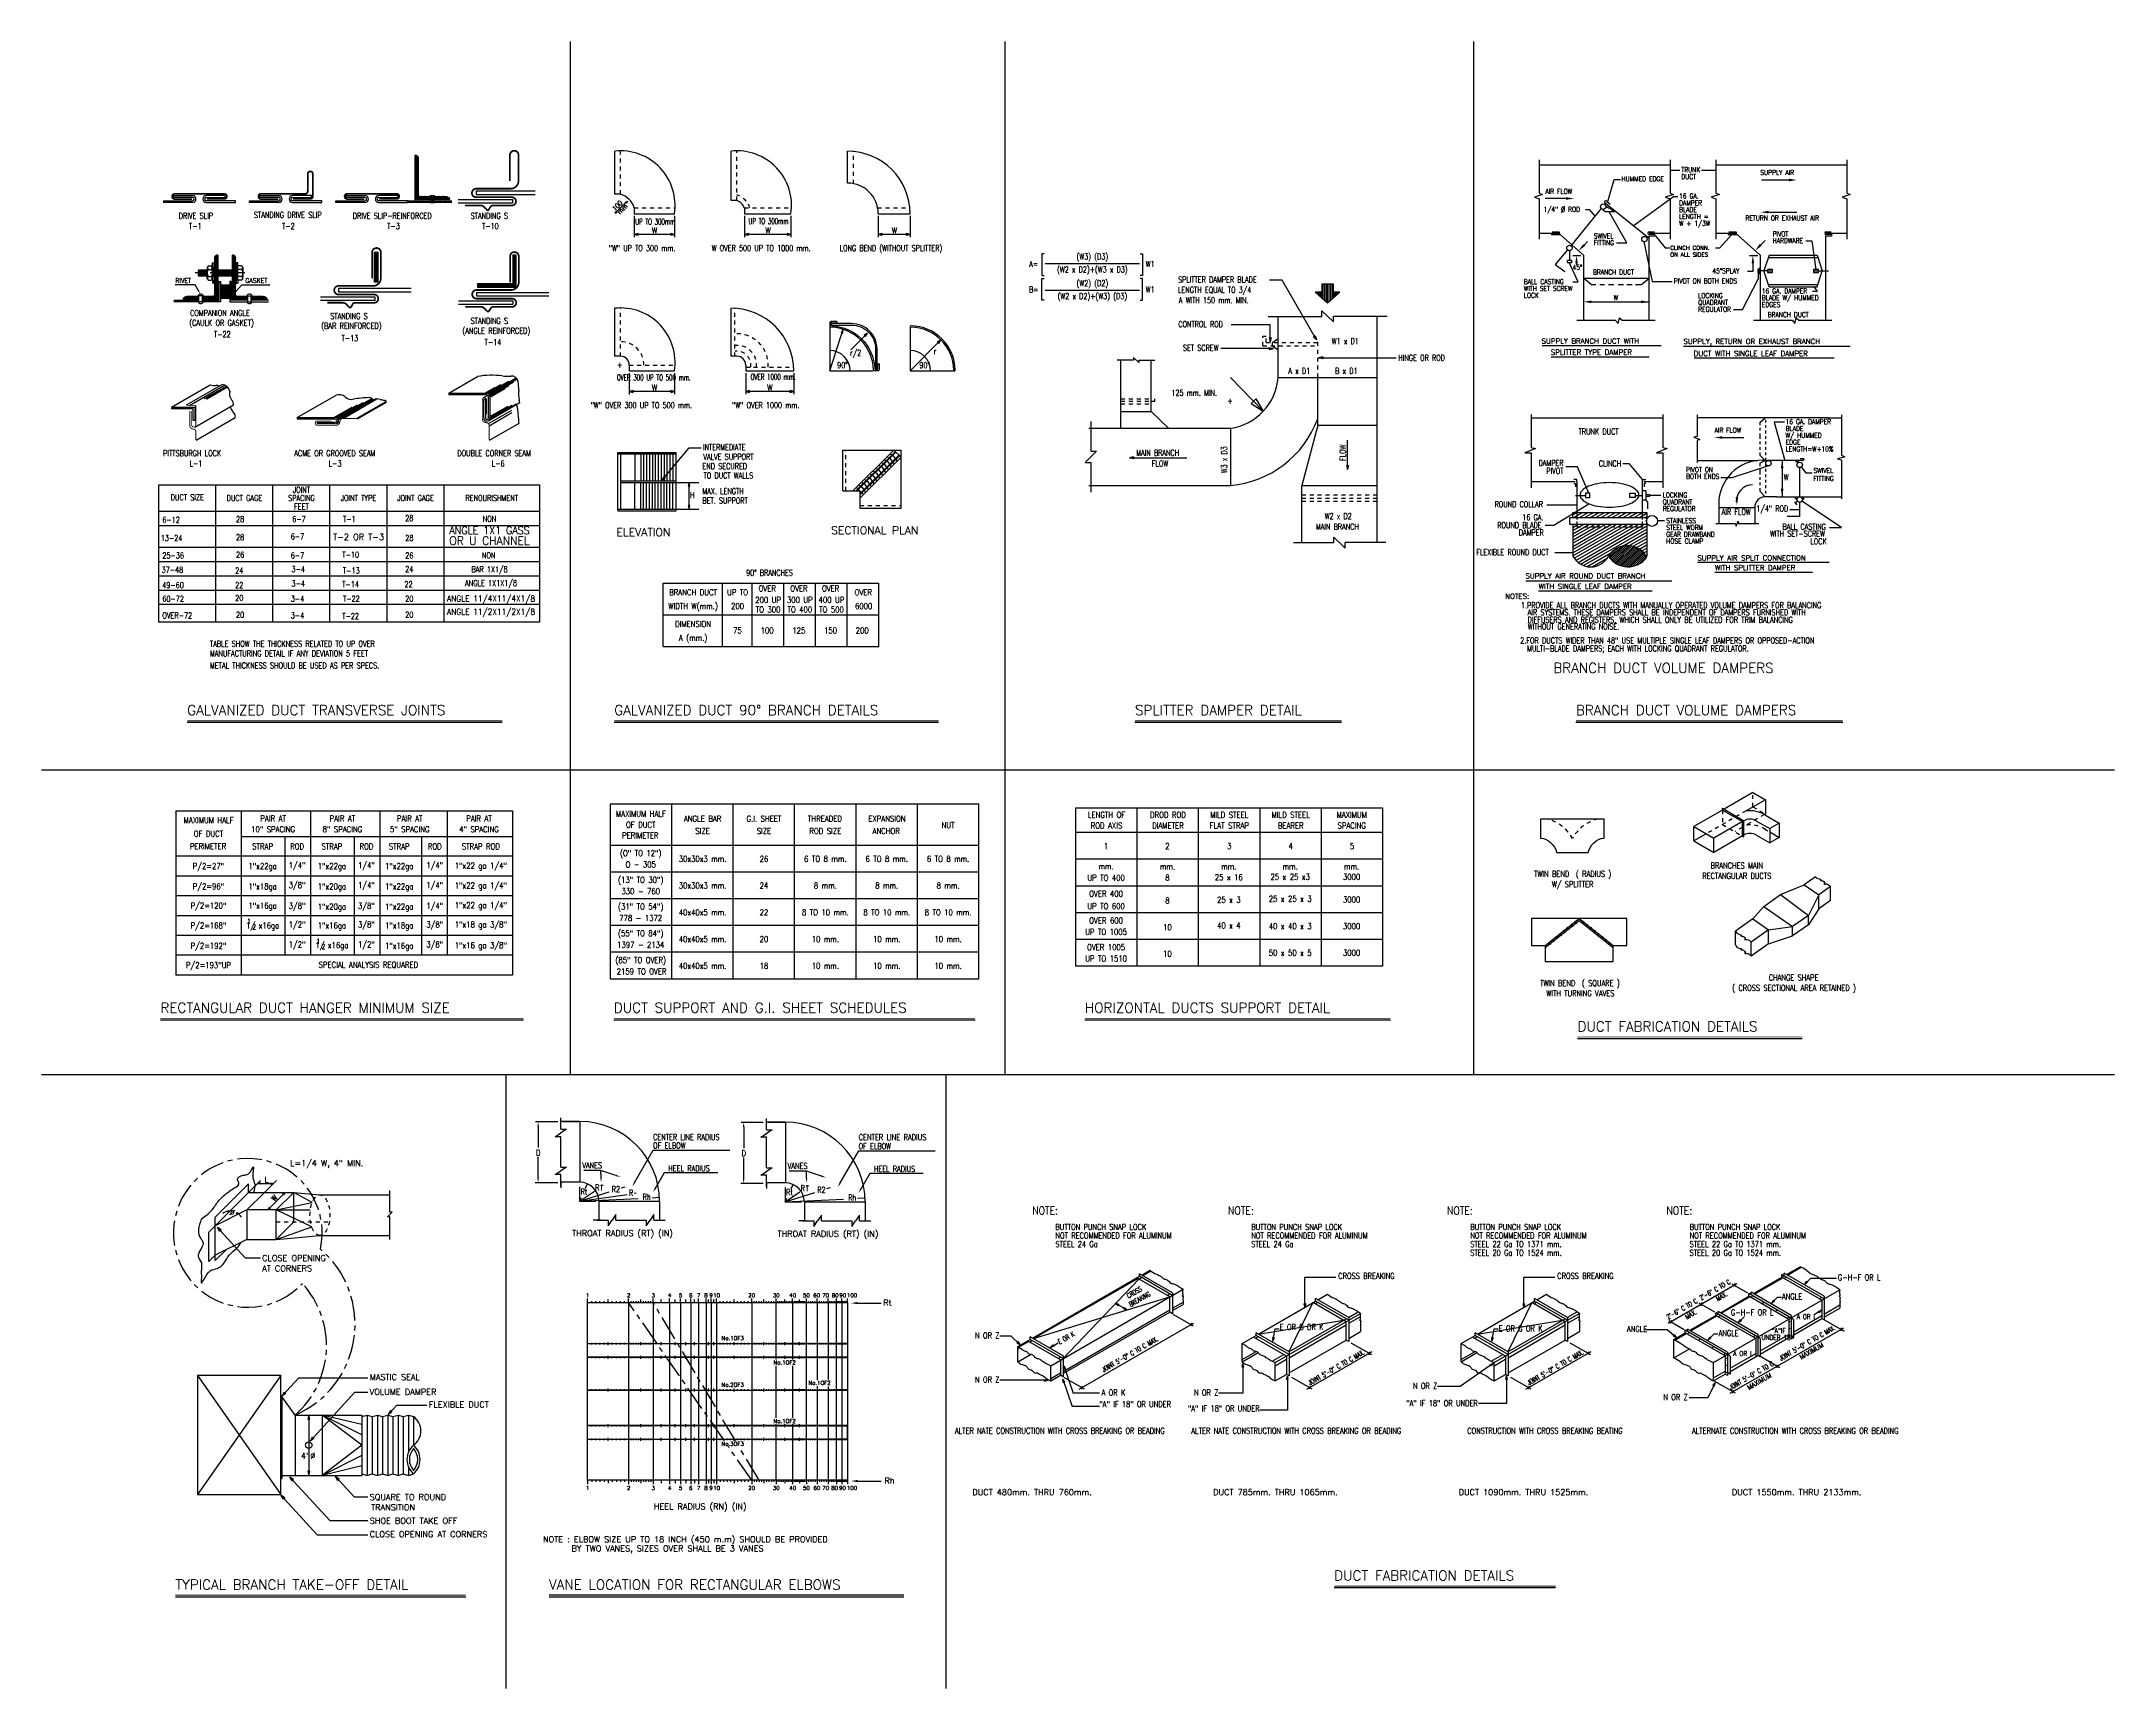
# Model space of a CAD drawing. Extents: x -333.8 to -281.4, y -340.8 to -299.2.
import ezdxf
from ezdxf.enums import TextEntityAlignment as Align

# ---------------------------------------------------------------- set-up
doc = ezdxf.new("R2010")
doc.units = 0
doc.header["$LTSCALE"] = 0.5
doc.header["$MEASUREMENT"] = 0
doc.linetypes.add('CENTER', pattern=[2, 1.25, -0.25, 0.25, -0.25])
doc.linetypes.add('HIDDEN2', pattern=[0.1875, 0.125, -0.0625])
doc.layers.get('0').update_dxf_attribs({"color": 4, "linetype": 'CONTINUOUS'})
for name, color, linetype in [('2', 3, 'CONTINUOUS'), ('3', 3, 'CONTINUOUS'), ('4', 3, 'CONTINUOUS'), ('5', 2, 'CONTINUOUS'), ('AC', 3, 'CONTINUOUS'), ('AXIS', 11, 'CENTER'), ('CENTER', 4, 'CENTER'), ('COL', 4, 'CONTINUOUS'), ('DIM', 4, 'CONTINUOUS'), ('DUCK', 2, 'CONTINUOUS'), ('FOOTING', 2, 'CONTINUOUS'), ('GATES', 4, 'CONTINUOUS'), ('HEDDEN', 3, 'HIDDEN2'), ('LEADER', 4, 'CONTINUOUS'), ('LINE', 4, 'CONTINUOUS'), ('TEXT', 2, 'CONTINUOUS'), ('TEXT1', 6, 'CONTINUOUS')]:
    doc.layers.add(name, color=color, linetype=linetype)
doc.styles.add('ROMANC', font='romanc', dxfattribs={"height": 150})
doc.styles.add('ROMANS', font='romans', dxfattribs={"width": 0.6})
doc.styles.add('ROMANT', font='romant.shx', dxfattribs={"width": 0.8})

# ---------------------------------------------------------------- blocks, each defined once
blk = doc.blocks.new('*X6')
for p, q in [((1.662, 2.836), (1.756, 2.89)), ((1.67, 2.769), (1.881, 2.89)), ((1.795, 2.769), (2.006, 2.89)), ((1.92, 2.769), (2.131, 2.89)), ((2.045, 2.769), (2.256, 2.89)), ((2.17, 2.769), (2.381, 2.89)), ((2.295, 2.769), (2.506, 2.89)), ((2.42, 2.769), (2.631, 2.89)), ((2.545, 2.769), (2.756, 2.89)), ((2.67, 2.769), (2.881, 2.89)), ((2.795, 2.769), (3.006, 2.89)), ((2.92, 2.769), (3.131, 2.89)), ((3.045, 2.769), (3.256, 2.89)), ((3.17, 2.769), (3.347, 2.871)), ((3.295, 2.769), (3.347, 2.798))]:
    blk.add_line(p, q)
blk = doc.blocks.new('*X3')
at = {"color": 0}
for p, q in [((325, 87.412122), (325.587878, 88)), ((325, 85.997908), (327.002092, 88)), ((325, 84.583694), (328.416306, 88)), ((325, 83.169481), (329, 87.169481)), ((325, 81.755267), (329, 85.755267)), ((325, 80.341054), (329, 84.341054)), ((325, 78.92684), (329, 82.92684)), ((325, 77.512627), (329, 81.512627)), ((325, 76.098413), (329, 80.098413)), ((325, 74.684199), (329, 78.684199)), ((325, 73.269986), (329, 77.269986)), ((325, 71.855772), (329, 75.855772)), ((325, 70.441559), (329, 74.441559)), ((325, 69.027345), (329, 73.027345)), ((284, 52.068976), (286.931024, 55)), ((284, 53.483189), (285.516811, 55)), ((284, 54.897403), (284.102597, 55)), ((284.345238, 51), (288.345238, 55)), ((285.759451, 51), (289.759451, 55)), ((287.173665, 51), (291.173665, 55)), ((288.587878, 51), (292.587878, 55)), ((290.002092, 51), (294.002092, 55)), ((291.416306, 51), (295.416306, 55)), ((292.830519, 51), (296.830519, 55)), ((294.244733, 51), (298.244733, 55)), ((295.658946, 51), (299.658946, 55)), ((297.07316, 51), (301.07316, 55)), ((298.487373, 51), (302.487373, 55)), ((299.901587, 51), (303.901587, 55)), ((301.315801, 51), (305.315801, 55)), ((302.730014, 51), (306.730014, 55)), ((304.144228, 51), (308.144228, 55)), ((305.558441, 51), (309.558441, 55)), ((306.972655, 51), (310.972655, 55)), ((308.386868, 51), (312.386868, 55)), ((309.801082, 51), (313.801082, 55)), ((311.215295, 51), (315.215295, 55)), ((312.629509, 51), (316.629509, 55)), ((314.043723, 51), (318.043723, 55)), ((315.457936, 51), (319.457936, 55)), ((316.87215, 51), (320.87215, 55)), ((318.286363, 51), (322.286363, 55)), ((319.700577, 51), (323.700577, 55)), ((321.11479, 51), (329, 58.88521)), ((322.529004, 51), (329, 57.470996)), ((323.943218, 51), (329, 56.056782)), ((325, 67.613132), (329, 71.613132)), ((325, 66.198918), (329, 70.198918)), ((325, 64.784705), (329, 68.784705)), ((325, 63.370491), (329, 67.370491)), ((325, 61.956277), (329, 65.956277)), ((325, 60.542064), (329, 64.542064)), ((325, 59.12785), (329, 63.12785)), ((325, 57.713637), (329, 61.713637)), ((325, 56.299423), (329, 60.299423)), ((325.357431, 51), (329, 54.642569)), ((326.771645, 51), (329, 53.228355)), ((328.185858, 51), (329, 51.814142))]:
    blk.add_line(p, q, dxfattribs=at)
blk = doc.blocks.new('*X2')
at = {"color": 0}
for p, q in [((194.7, 84.391342), (197.308658, 87)), ((194.7, 85.805556), (195.894444, 87)), ((194.7, 82.977129), (198.7, 86.977129)), ((194.7, 81.562915), (198.7, 85.562915)), ((194.7, 80.148701), (198.7, 84.148701)), ((194.7, 78.734488), (198.7, 82.734488)), ((194.7, 77.320274), (198.7, 81.320274)), ((194.7, 75.906061), (198.7, 79.906061)), ((194.7, 74.491847), (198.7, 78.491847)), ((194.7, 73.077634), (198.7, 77.077634)), ((194.7, 71.66342), (198.7, 75.66342)), ((194.7, 70.249207), (198.7, 74.249207)), ((194.7, 68.834993), (198.7, 72.834993)), ((194.7, 67.420779), (198.7, 71.420779)), ((194.7, 66.006566), (198.7, 70.006566)), ((194.7, 64.592352), (198.7, 68.592352)), ((194.7, 63.178139), (198.7, 67.178139)), ((194.7, 61.763925), (198.7, 65.763925)), ((194.7, 60.349712), (198.7, 64.349712)), ((194.7, 58.935498), (198.7, 62.935498)), ((194.7, 57.521284), (198.7, 61.521284)), ((194.7, 56.107071), (198.7, 60.107071)), ((194.7, 54.692857), (198.7, 58.692857)), ((194.7, 53.278644), (198.7, 57.278644)), ((194.83557, 52), (198.7, 55.86443)), ((196.249783, 52), (198.7, 54.450217)), ((197.663997, 52), (198.7, 53.036003))]:
    blk.add_line(p, q, dxfattribs=at)
blk = doc.blocks.new('*X1')
at = {"color": 0}
for p, q in [((297.7, 153.450217), (299.90987, 155.660087)), ((297.7, 152.036003), (300.758398, 155.094401)), ((297.7, 150.62179), (301.514689, 154.436478)), ((297.7, 149.207576), (301.999473, 153.507049)), ((297.7, 147.793362), (302.1, 152.193362)), ((297.7, 146.379149), (302.1, 150.779149)), ((297.7, 144.964935), (302.1, 149.364935)), ((297.7, 143.550722), (302.1, 147.950722)), ((297.7, 142.136508), (302.1, 146.536508)), ((297.7, 140.722295), (302.1, 145.122295)), ((297.701753, 154.866184), (298.883816, 156.048247)), ((297.7, 139.308081), (302.1, 143.708081)), ((297.7, 137.893867), (302.1, 142.293867)), ((297.7, 136.479654), (302.1, 140.879654)), ((297.7, 135.06544), (302.1, 139.46544)), ((297.7, 133.651227), (302.1, 138.051227)), ((297.7, 132.237013), (302.1, 136.637013)), ((297.7, 130.8228), (302.1, 135.2228)), ((297.7, 129.408586), (302.1, 133.808586)), ((297.7, 127.994373), (302.1, 132.394373)), ((297.7, 126.580159), (302.1, 130.980159)), ((297.7, 125.165945), (302.1, 129.565945)), ((297.7, 123.751732), (302.1, 128.151732)), ((297.7, 122.337518), (302.1, 126.737518)), ((297.7, 120.923305), (302.1, 125.323305)), ((297.7, 119.509091), (302.1, 123.909091)), ((297.7, 118.094878), (302.1, 122.494878)), ((297.7, 116.680664), (302.1, 121.080664)), ((297.7, 115.26645), (302.1, 119.66645)), ((297.7, 113.852237), (302.1, 118.252237)), ((297.7, 112.438023), (302.1, 116.838023)), ((297.7, 111.02381), (302.1, 115.42381)), ((297.7, 109.609596), (302.1, 114.009596)), ((297.7, 108.195383), (302.1, 112.595383)), ((297.7, 106.781169), (302.1, 111.181169)), ((297.7, 105.366956), (302.112227, 109.779183)), ((297.7, 103.952742), (302.520456, 108.773198)), ((299.161472, 104), (303.319889, 108.158417)), ((300.575685, 104), (304.575685, 108)), ((301.989899, 104), (305.989899, 108)), ((303.404112, 104), (307.404112, 108)), ((304.818326, 104), (308.818326, 108)), ((306.232539, 104), (310.232539, 108)), ((307.646753, 104), (311.646753, 108)), ((309.060967, 104), (313.060967, 108)), ((310.47518, 104), (314.47518, 108)), ((311.889394, 104), (315.389394, 107.5)), ((313.303607, 104), (316, 106.696393)), ((314.717821, 104), (316, 105.282179)), ((320, 106.453752), (321.546248, 108)), ((320, 105.039539), (322.960461, 108)), ((320.374675, 104), (324.374675, 108)), ((321.788889, 104), (325.788889, 108)), ((323.203102, 104), (327.203102, 108)), ((324.617316, 104), (328.617316, 108)), ((326.031529, 104), (330.031529, 108)), ((327.445743, 104), (331.445743, 108)), ((328.859956, 104), (332.859956, 108)), ((330.27417, 104), (334.191531, 107.917361)), ((331.688384, 104), (335.335217, 107.646833)), ((333.102597, 104), (336.338895, 107.236298)), ((334.516811, 104), (337.227323, 106.710512)), ((335.931024, 104), (338.012754, 106.08173)), ((337.329667, 103.984429), (338.462345, 105.117108))]:
    blk.add_line(p, q, dxfattribs=at)
blk = doc.blocks.new('*X5')
for p, q in [((2.488, 1.913), (2.625, 2.051)), ((2.489, 1.87), (2.719, 2.1)), ((2.508, 1.845), (2.784, 2.121)), ((2.528, 1.821), (2.838, 2.131)), ((2.55, 1.798), (2.886, 2.135)), ((2.573, 1.777), (2.93, 2.135)), ((2.597, 1.757), (2.971, 2.131)), ((2.623, 1.739), (3.008, 2.124)), ((2.65, 1.722), (3.044, 2.115)), ((2.678, 1.706), (3.077, 2.104)), ((2.708, 1.692), (3.108, 2.092)), ((2.74, 1.679), (3.138, 2.077)), ((2.773, 1.668), (3.166, 2.061)), ((2.808, 1.659), (3.193, 2.044)), ((2.846, 1.653), (3.218, 2.025)), ((2.886, 1.649), (3.242, 2.004)), ((2.929, 1.648), (3.264, 1.982)), ((2.977, 1.651), (3.285, 1.959)), ((3.03, 1.66), (3.305, 1.935)), ((3.091, 1.677), (3.323, 1.909)), ((3.169, 1.711), (3.339, 1.881))]:
    blk.add_line(p, q)
blk = doc.blocks.new('*X4')
for p, q in [((1.662, 1.898), (2.917, 2.622)), ((1.662, 1.97), (2.792, 2.622)), ((1.662, 2.042), (2.667, 2.622)), ((1.662, 2.114), (2.542, 2.622)), ((1.662, 2.186), (2.417, 2.622)), ((1.662, 2.258), (2.292, 2.622)), ((1.662, 2.331), (2.167, 2.622)), ((1.662, 2.403), (2.042, 2.622)), ((1.662, 2.475), (1.917, 2.622)), ((1.662, 2.547), (1.792, 2.622)), ((1.662, 2.619), (1.667, 2.622)), ((1.691, 1.843), (3.042, 2.622)), ((1.731, 1.793), (3.167, 2.622)), ((1.779, 1.749), (3.292, 2.622)), ((1.835, 1.709), (3.347, 2.582)), ((1.904, 1.676), (3.347, 2.51)), ((2.807, 2.126), (3.347, 2.438)), ((1.988, 1.653), (2.527, 1.964)), ((2.946, 2.134), (3.347, 2.365)), ((3.041, 2.116), (3.347, 2.293)), ((3.116, 2.088), (3.347, 2.221)), ((3.18, 2.052), (3.347, 2.149)), ((3.234, 2.011), (3.347, 2.077)), ((3.279, 1.966), (3.347, 2.005)), ((3.318, 1.916), (3.347, 1.932)), ((2.103, 1.647), (2.446, 1.845))]:
    blk.add_line(p, q)

msp = doc.modelspace()

# ---------------------------------------------------------------- linework, layer by layer
for p, q in [((-302.8, -306.186), (-301.445, -306.186)), ((-301.445, -306.186), (-301.445, -306.045)), ((-301.445, -306.045), (-301.157, -306.326)), ((-301.157, -306.326), (-301.157, -306.186)), ((-299.802, -306.186), (-301.157, -306.186)), ((-306.07, -307.354), (-306.206, -307.222)), ((-306.206, -307.222), (-306.206, -307.288)), ((-306.206, -307.288), (-306.611, -307.288)), ((-306.07, -307.288), (-305.666, -307.288)), ((-306.07, -307.288), (-306.07, -307.354)), ((-307.281, -308.838), (-307.281, -309.589)), ((-313.293, -310.591), (-312.255, -309.562)), ((-313.11, -310.772), (-312.072, -309.743)), ((-312.255, -309.562), (-312.072, -309.743)), ((-307.14, -309.589), (-307.421, -309.877)), ((-307.281, -309.589), (-307.14, -309.589)), ((-307.421, -309.877), (-307.281, -309.877)), ((-307.281, -309.877), (-307.281, -310.627)), ((-313.202, -310.501), (-313.019, -310.682)), ((-302.167, -311.897), (-301.145, -311.897)), ((-301.145, -311.757), (-300.857, -312.037)), ((-301.145, -311.897), (-301.145, -311.757)), ((-300.857, -312.037), (-300.857, -311.897)), ((-299.834, -311.897), (-300.857, -311.897)), ((-318.08, -314.522), (-318.08, -312.921)), ((-318.08, -312.921), (-312.629, -312.921)), ((-316.58, -314.522), (-316.58, -312.921)), ((-315.829, -314.522), (-315.829, -312.921)), ((-315.029, -314.522), (-315.029, -312.921)), ((-314.229, -314.522), (-314.229, -312.921)), ((-313.429, -314.522), (-313.429, -312.921)), ((-312.629, -314.522), (-312.629, -312.921)), ((-318.08, -313.721), (-312.629, -313.721)), ((-318.08, -314.522), (-312.629, -314.522)), ((-330.379, -318.669), (-330.379, -322.818)), ((-330.379, -318.669), (-321.881, -318.669)), ((-328.73, -318.669), (-328.73, -322.818)), ((-326.98, -318.669), (-326.98, -322.318)), ((-325.23, -318.669), (-325.23, -322.318)), ((-323.531, -318.669), (-323.531, -322.318)), ((-321.881, -318.669), (-321.881, -322.818)), ((-319.415, -318.493), (-319.415, -322.917)), ((-319.415, -318.493), (-310.117, -318.493)), ((-317.865, -318.493), (-317.865, -322.917)), ((-316.316, -318.493), (-316.316, -322.917)), ((-314.766, -318.493), (-314.766, -322.917)), ((-313.216, -318.493), (-313.216, -322.917)), ((-311.667, -318.493), (-311.667, -322.917)), ((-310.117, -318.493), (-310.117, -322.917)), ((-307.666, -318.594), (-307.666, -322.593)), ((-307.666, -318.594), (-299.918, -318.594)), ((-306.116, -318.594), (-306.116, -322.593)), ((-304.566, -318.594), (-304.566, -322.593)), ((-303.017, -318.594), (-303.017, -322.593)), ((-301.467, -318.594), (-301.467, -322.593)), ((-299.918, -318.594), (-299.918, -322.593)), ((-290.25, -318.751), (-290.273, -318.764)), ((-299.918, -319.219), (-307.666, -319.219)), ((-328.73, -319.319), (-321.881, -319.319)), ((-327.63, -319.319), (-327.63, -322.318)), ((-325.88, -319.319), (-325.88, -322.318)), ((-324.181, -319.319), (-324.181, -322.318)), ((-310.117, -319.543), (-319.415, -319.543)), ((-321.881, -319.819), (-330.379, -319.819)), ((-321.881, -320.319), (-330.379, -320.319)), ((-310.117, -320.218), (-319.415, -320.218)), ((-299.918, -319.894), (-307.666, -319.894)), ((-321.881, -320.819), (-330.379, -320.819)), ((-299.918, -320.569), (-307.666, -320.569)), ((-321.881, -321.318), (-330.379, -321.318)), ((-310.117, -320.893), (-319.415, -320.893)), ((-299.918, -321.244), (-307.666, -321.244)), ((-321.881, -321.818), (-330.379, -321.818)), ((-310.117, -321.567), (-319.415, -321.567)), ((-295.812, -322.074), (-294.95, -321.392)), ((-295.812, -322.125), (-294.95, -321.443)), ((-295.54, -321.835), (-295.49, -321.898)), ((-295.446, -321.76), (-295.396, -321.823)), ((-295.352, -321.685), (-295.302, -321.747)), ((-295.258, -321.61), (-295.208, -321.672)), ((-295.164, -321.534), (-295.114, -321.597)), ((-295.071, -321.459), (-295.021, -321.522)), ((-294.95, -321.392), (-294.088, -322.074)), ((-294.95, -321.443), (-294.088, -322.125)), ((-294.83, -321.459), (-294.88, -321.522)), ((-294.736, -321.534), (-294.786, -321.597)), ((-294.642, -321.61), (-294.692, -321.672)), ((-294.548, -321.685), (-294.598, -321.747)), ((-294.454, -321.76), (-294.504, -321.823)), ((-294.36, -321.835), (-294.411, -321.898)), ((-321.881, -322.318), (-330.379, -322.318)), ((-310.117, -322.242), (-319.415, -322.242)), ((-299.918, -321.918), (-307.666, -321.918)), ((-295.727, -321.986), (-295.677, -322.048)), ((-295.634, -321.91), (-295.584, -321.973)), ((-294.267, -321.91), (-294.317, -321.973)), ((-294.173, -321.986), (-294.223, -322.048)), ((-321.881, -322.818), (-330.379, -322.818)), ((-310.117, -322.917), (-319.415, -322.917)), ((-299.918, -322.593), (-307.666, -322.593)), ((-324.98, -328.808), (-324.98, -328.258)), ((-325.041, -328.921), (-324.919, -328.808)), ((-324.98, -328.921), (-325.041, -328.921)), ((-324.919, -328.808), (-324.98, -328.808)), ((-324.98, -329.491), (-324.98, -328.921)), ((-313.164, -331.101), (-312.57, -331.101)), ((-313.164, -335.593), (-312.57, -335.593))]:
    msp.add_line(p, q)
msp.add_circle((-327.026, -334.688), 0.0802)
for centre, start, end in [((-312.609, -310.098), 20.991, 69.5183), ((-312.535, -310.028), 21.5179, 70.2177), ((-312.465, -309.955), 20.991, 69.5183), ((-313.186, -310.669), 20.991, 69.5183), ((-313.114, -310.598), 20.991, 69.5183), ((-313.042, -310.526), 20.991, 69.5183), ((-312.972, -310.452), 20.1316, 68.8221), ((-312.898, -310.383), 20.991, 69.5183), ((-312.823, -310.315), 21.6809, 70.3838), ((-312.753, -310.241), 20.991, 69.5183), ((-312.681, -310.169), 20.991, 69.5183), ((-313.258, -310.741), 20.991, 69.5183)]:
    msp.add_arc(centre, 0.312, start, end)
msp.add_spline([(-329.742, -328.979), (-329.433, -328.704), (-329.272, -328.48), (-329.144, -328.368), (-328.984, -328.24), (-328.791, -328.064), (-328.824, -327.984), (-328.679, -327.872), (-328.551, -327.84), (-328.423, -327.66), (-328.439, -327.92), (-328.391, -328.096), (-328.423, -328.308)], degree=3)
msp.add_open_spline([(-329.742, -328.979), (-329.798, -329.16), (-329.864, -329.37), (-329.662, -329.567), (-329.746, -329.741), (-329.864, -329.921), (-329.708, -330.068), (-329.75, -330.268), (-329.728, -330.412), (-329.765, -330.736), (-329.579, -330.243), (-329.318, -330.246), (-329.145, -330.087), (-329.044, -329.866), (-328.852, -329.745), (-328.761, -329.619), (-328.738, -329.565)], degree=3, knots=[0, 0, 0, 0, 0.245955, 0.285914, 0.392481, 0.485983, 0.575309, 0.655177, 0.766992, 0.828302, 1.016231, 1.109858, 1.22349, 1.338739, 1.468878, 1.555571, 1.555571, 1.555571, 1.555571])
for points in [[(-313.164, -331.129), (-313.164, -331.072), (-313.336, -331.101)], [(-313.164, -335.622), (-313.164, -335.564), (-313.336, -335.593)]]:
    msp.add_solid(points)
at = {"layer": '2'}
for p, q in [((-295.949, -302.358), (-292.656, -302.358)), ((-291.484, -302.358), (-288.192, -302.358)), ((-295.155, -304.403), (-294.383, -303.466)), ((-294.299, -303.363), (-294.277, -303.337)), ((-293.187, -304.223), (-294.292, -303.325)), ((-294.25, -303.287), (-294.164, -303.356)), ((-295.949, -304.085), (-295.466, -304.085)), ((-295.466, -304.06), (-295.636, -304.06)), ((-293.187, -304.085), (-292.656, -304.085)), ((-293.186, -304.051), (-293.049, -304.051)), ((-291.484, -304.085), (-291.001, -304.085)), ((-291.002, -304.06), (-291.172, -304.06)), ((-288.723, -304.085), (-288.192, -304.085)), ((-288.722, -304.051), (-288.585, -304.051)), ((-295.636, -304.104), (-295.466, -304.104)), ((-295.418, -304.126), (-295.636, -304.126)), ((-295.248, -304.504), (-295.555, -304.872)), ((-295.418, -304.126), (-294.844, -304.637)), ((-293.187, -304.154), (-293.049, -304.154)), ((-293.187, -306.284), (-293.187, -304.154)), ((-293.049, -304.118), (-293.186, -304.118)), ((-291.172, -304.104), (-291.002, -304.104)), ((-290.954, -304.126), (-291.172, -304.126)), ((-290.954, -304.126), (-290.38, -304.637)), ((-288.723, -304.154), (-288.585, -304.154)), ((-288.723, -306.284), (-288.723, -304.154)), ((-288.585, -304.118), (-288.722, -304.118)), ((-329.795, -305.017), (-329.795, -305.162)), ((-329.784, -305.057), (-329.784, -305.13)), ((-329.773, -305.017), (-329.773, -305.162)), ((-329.763, -305.057), (-329.763, -305.13)), ((-329.752, -305.017), (-329.752, -305.162)), ((-329.741, -305.057), (-329.741, -305.13)), ((-329.73, -305.017), (-329.73, -305.162)), ((-329.719, -305.057), (-329.719, -305.13)), ((-329.708, -305.017), (-329.708, -305.162)), ((-329.697, -305.057), (-329.697, -305.13)), ((-329.686, -305.017), (-329.686, -305.162)), ((-329.675, -305.057), (-329.675, -305.13)), ((-329.665, -305.017), (-329.665, -305.162)), ((-329.654, -305.057), (-329.654, -305.13)), ((-329.643, -305.017), (-329.643, -305.162)), ((-329.632, -305.057), (-329.632, -305.13)), ((-329.621, -305.017), (-329.621, -305.162)), ((-329.61, -305.057), (-329.61, -305.13)), ((-329.599, -305.017), (-329.599, -305.162)), ((-329.458, -304.909), (-329.458, -304.837)), ((-329.458, -304.837), (-329.419, -304.837)), ((-329.458, -305.271), (-329.458, -304.909)), ((-329.419, -304.837), (-329.419, -305.345)), ((-329.294, -305.017), (-329.294, -305.162)), ((-329.284, -305.057), (-329.284, -305.13)), ((-329.273, -305.017), (-329.273, -305.162)), ((-329.262, -305.057), (-329.262, -305.13)), ((-329.251, -305.017), (-329.251, -305.162)), ((-329.24, -305.057), (-329.24, -305.13)), ((-329.229, -305.017), (-329.229, -305.162)), ((-329.218, -305.057), (-329.218, -305.13)), ((-329.207, -305.017), (-329.207, -305.162)), ((-329.196, -305.057), (-329.196, -305.13)), ((-329.186, -305.017), (-329.186, -305.162)), ((-329.175, -305.057), (-329.175, -305.13)), ((-329.164, -305.017), (-329.164, -305.162)), ((-329.153, -305.057), (-329.153, -305.13)), ((-329.142, -305.017), (-329.142, -305.162)), ((-329.131, -305.057), (-329.131, -305.13)), ((-329.12, -305.017), (-329.12, -305.162)), ((-329.109, -305.057), (-329.109, -305.13)), ((-329.098, -305.017), (-329.098, -305.162)), ((-329.088, -305.057), (-329.088, -305.13)), ((-329.077, -305.017), (-329.077, -305.162)), ((-329.066, -305.057), (-329.066, -305.13)), ((-329.055, -305.017), (-329.055, -305.162)), ((-329.044, -305.057), (-329.044, -305.13)), ((-329.033, -305.017), (-329.033, -305.162)), ((-329.022, -305.057), (-329.022, -305.13)), ((-329.011, -305.017), (-329.011, -305.162)), ((-329.001, -305.057), (-329.001, -305.13)), ((-328.99, -305.017), (-328.99, -305.162)), ((-328.979, -305.057), (-328.979, -305.13)), ((-328.858, -304.837), (-328.858, -305.345)), ((-328.819, -304.837), (-328.858, -304.837)), ((-328.819, -304.909), (-328.819, -304.837)), ((-328.819, -305.271), (-328.819, -304.909)), ((-295.555, -304.872), (-295.316, -305.056)), ((-294.844, -304.637), (-294.844, -306.284)), ((-290.429, -305.078), (-290.429, -305.249)), ((-290.38, -304.637), (-290.38, -306.284)), ((-290.199, -305.04), (-290.375, -305.04)), ((-288.899, -305.04), (-288.657, -305.04)), ((-329.458, -305.271), (-329.458, -305.345)), ((-329.419, -305.345), (-329.458, -305.345)), ((-328.858, -305.345), (-328.819, -305.345)), ((-328.819, -305.271), (-328.819, -305.345)), ((-322.486, -308.138), (-321.79, -307.736)), ((-330.039, -308.433), (-329.149, -307.919)), ((-329.654, -308.263), (-329.102, -307.944)), ((-329.615, -308.267), (-329.084, -307.96)), ((-329.598, -308.269), (-329.075, -307.968)), ((-326.305, -308.76), (-325.434, -308.257)), ((-326.294, -308.772), (-325.422, -308.268)), ((-326.158, -308.763), (-325.306, -308.271)), ((-322.578, -308.125), (-322.325, -307.978)), ((-322.552, -308.125), (-322.175, -307.907)), ((-322.51, -308.127), (-321.978, -307.82)), ((-322.459, -308.168), (-321.763, -307.766)), ((-322.454, -308.18), (-321.857, -307.836)), ((-322.45, -308.205), (-321.978, -307.932)), ((-322.45, -308.229), (-322.072, -308.011)), ((-326.389, -308.742), (-325.927, -308.476)), ((-326.355, -308.742), (-325.799, -308.421)), ((-326.324, -308.749), (-325.655, -308.363)), ((-322.484, -308.887), (-321.902, -308.551)), ((-322.479, -308.812), (-321.697, -308.361)), ((-322.47, -308.948), (-321.896, -308.617)), ((-322.468, -308.801), (-321.698, -308.357)), ((-322.457, -308.782), (-321.788, -308.396)), ((-322.45, -308.751), (-321.894, -308.43)), ((-322.45, -308.717), (-321.989, -308.451)), ((-296.162, -308.746), (-292.84, -308.746)), ((-288.664, -308.746), (-291.975, -308.746)), ((-288.664, -308.746), (-288.331, -308.746)), ((-326.316, -308.89), (-326.24, -308.846)), ((-291.969, -309.824), (-290.441, -309.824)), ((-290.32, -309.816), (-289.287, -309.816)), ((-289.491, -309.851), (-289.431, -309.851)), ((-289.431, -309.851), (-289.412, -309.874)), ((-289.287, -309.779), (-289.372, -309.779)), ((-296.162, -310.351), (-295.05, -310.351)), ((-295.006, -310.302), (-295.085, -310.302)), ((-295.006, -310.351), (-295.006, -310.302)), ((-295.006, -310.351), (-295.006, -311.313)), ((-293.35, -310.351), (-293.35, -310.302)), ((-293.35, -310.302), (-293.268, -310.302)), ((-293.35, -311.313), (-293.35, -310.351)), ((-293.314, -310.351), (-292.842, -310.351)), ((-289.388, -310.005), (-289.388, -310.742)), ((-295.085, -310.409), (-295.04, -310.409)), ((-295.04, -310.409), (-295.04, -310.49)), ((-295.04, -310.705), (-294.793, -310.705)), ((-293.537, -310.705), (-293.35, -310.705)), ((-293.313, -310.409), (-293.313, -310.49)), ((-293.268, -310.409), (-293.313, -310.409)), ((-293.268, -310.826), (-293.223, -310.88)), ((-293.223, -310.88), (-293.223, -311.041)), ((-289.957, -310.739), (-290.242, -310.739)), ((-289.957, -310.739), (-288.335, -310.739)), ((-289.388, -310.879), (-289.388, -311.239)), ((-295.107, -311.271), (-295.197, -311.271)), ((-295.197, -311.271), (-295.197, -311.432)), ((-295.107, -311.271), (-295.107, -311.136)), ((-295.107, -311.136), (-293.246, -311.136)), ((-293.246, -311.271), (-295.107, -311.271)), ((-295.006, -311.367), (-295.006, -311.497)), ((-293.35, -311.497), (-293.35, -311.367)), ((-293.246, -311.136), (-293.246, -311.271)), ((-293.246, -311.432), (-293.246, -311.271)), ((-291.427, -310.92), (-291.427, -311.412)), ((-291.427, -311.015), (-290.518, -311.015)), ((-290.518, -311.015), (-290.518, -311.298)), ((-290.518, -311.285), (-290.518, -311.412)), ((-289.388, -311.239), (-289.697, -311.239)), ((-295.197, -311.432), (-293.246, -311.432)), ((-295.107, -311.432), (-295.107, -312.24)), ((-295.006, -311.497), (-294.919, -311.497)), ((-294.83, -311.5), (-294.73, -311.5)), ((-294.652, -311.5), (-294.564, -311.5)), ((-294.497, -311.5), (-294.397, -311.5)), ((-294.32, -311.5), (-294.22, -311.5)), ((-294.153, -311.5), (-294.054, -311.5)), ((-293.987, -311.5), (-293.898, -311.5)), ((-293.832, -311.5), (-293.743, -311.5)), ((-293.688, -311.5), (-293.599, -311.5)), ((-293.533, -311.5), (-293.466, -311.5)), ((-293.411, -311.5), (-293.355, -311.5)), ((-293.246, -311.432), (-293.246, -312.24))]:
    msp.add_line(p, q, dxfattribs=at)
at = {"layer": '2', "color": 6}
for p, q in [((-295.886, -306.922), (-292.879, -306.922)), ((-295.66, -307.209), (-293.184, -307.209)), ((-292.312, -306.942), (-288.105, -306.942)), ((-292.05, -307.236), (-288.514, -307.236)), ((-291.966, -312.392), (-288.64, -312.392)), ((-296.3, -312.859), (-292.608, -312.859)), ((-291.528, -312.641), (-289.061, -312.641)), ((-295.976, -313.118), (-293.105, -313.118))]:
    msp.add_line(p, q, dxfattribs=at)
at = {"layer": '2', "color": 4}
for p, q in [((-329.37, -313.903), (-329.37, -310.442)), ((-327.93, -313.903), (-327.93, -310.442)), ((-326.49, -313.903), (-326.49, -310.442)), ((-325.05, -313.903), (-325.05, -310.442)), ((-323.61, -313.903), (-323.61, -310.442)), ((-330.803, -311.102), (-321.203, -311.102)), ((-330.803, -311.462), (-321.203, -311.462)), ((-330.803, -312.016), (-321.203, -312.016)), ((-330.803, -312.376), (-321.203, -312.376)), ((-330.803, -312.736), (-321.203, -312.736)), ((-330.803, -313.096), (-321.203, -313.096)), ((-330.803, -313.456), (-321.203, -313.456))]:
    msp.add_line(p, q, dxfattribs=at)
at = {"layer": '2', "linetype": 'Continuous'}
for p, q in [((-320.189, -328.163), (-320.189, -328.307)), ((-320.035, -328.197), (-319.987, -328.09)), ((-319.62, -328.135), (-319.593, -328.115)), ((-319.132, -328.193), (-319.04, -328.162)), ((-314.845, -328.212), (-314.797, -328.106)), ((-314.431, -328.151), (-314.403, -328.131)), ((-320.189, -328.529), (-319.812, -328.272)), ((-320.189, -328.529), (-319.439, -328.294)), ((-320.189, -328.307), (-320.189, -328.529)), ((-320.189, -328.529), (-318.989, -328.356)), ((-320.189, -328.529), (-320.142, -328.436)), ((-320.189, -328.529), (-318.711, -328.456)), ((-320.189, -328.529), (-319.779, -328.529)), ((-318.807, -328.328), (-318.758, -328.32)), ((-318.358, -328.438), (-318.17, -328.429)), ((-314.999, -328.179), (-314.999, -328.323)), ((-314.999, -328.545), (-314.623, -328.287)), ((-314.999, -328.545), (-314.249, -328.309)), ((-314.999, -328.323), (-314.999, -328.545)), ((-314.999, -328.545), (-314.953, -328.452)), ((-314.999, -328.545), (-313.522, -328.472)), ((-314.999, -328.545), (-314.589, -328.545)), ((-313.943, -328.209), (-313.85, -328.178)), ((-313.169, -328.454), (-312.981, -328.444)), ((-319.881, -331.087), (-319.881, -331.047)), ((-319.778, -331.087), (-319.778, -331.047)), ((-319.674, -331.087), (-319.674, -331.047)), ((-319.571, -331.087), (-319.571, -331.047)), ((-319.364, -331.087), (-319.364, -331.047)), ((-319.26, -331.087), (-319.26, -331.047)), ((-319.156, -331.087), (-319.156, -331.047)), ((-319.053, -331.087), (-319.053, -331.047)), ((-318.887, -331.087), (-318.887, -331.047)), ((-318.825, -331.087), (-318.825, -331.047)), ((-318.763, -331.087), (-318.763, -331.047)), ((-318.701, -331.087), (-318.701, -331.047)), ((-318.577, -331.087), (-318.577, -331.047)), ((-318.514, -331.087), (-318.514, -331.047)), ((-318.452, -331.087), (-318.452, -331.047)), ((-318.39, -331.087), (-318.39, -331.047)), ((-316.639, -331.087), (-316.639, -331.047)), ((-316.551, -331.087), (-316.551, -331.047)), ((-316.463, -331.087), (-316.463, -331.047)), ((-316.374, -331.087), (-316.374, -331.047)), ((-316.197, -331.087), (-316.197, -331.047)), ((-316.109, -331.087), (-316.109, -331.047)), ((-316.021, -331.087), (-316.021, -331.047)), ((-315.932, -331.087), (-315.932, -331.047)), ((-315.781, -331.087), (-315.781, -331.047)), ((-315.719, -331.087), (-315.719, -331.047)), ((-315.657, -331.087), (-315.657, -331.047)), ((-315.595, -331.087), (-315.595, -331.047)), ((-315.47, -331.087), (-315.47, -331.047)), ((-315.408, -331.087), (-315.408, -331.047)), ((-315.346, -331.087), (-315.346, -331.047)), ((-315.284, -331.087), (-315.284, -331.047)), ((-315.179, -331.087), (-315.179, -331.047)), ((-315.136, -331.087), (-315.136, -331.047)), ((-315.093, -331.087), (-315.093, -331.047)), ((-315.051, -331.087), (-315.051, -331.047)), ((-314.965, -331.087), (-314.965, -331.047)), ((-314.922, -331.087), (-314.922, -331.047)), ((-314.879, -331.087), (-314.879, -331.047)), ((-314.837, -331.087), (-314.837, -331.047)), ((-314.808, -331.087), (-314.808, -331.047)), ((-314.773, -331.087), (-314.773, -331.047)), ((-314.739, -331.087), (-314.739, -331.047)), ((-314.704, -331.087), (-314.704, -331.047)), ((-314.67, -331.087), (-314.67, -331.047)), ((-314.6, -331.087), (-314.6, -331.047)), ((-314.566, -331.087), (-314.566, -331.047)), ((-314.531, -331.087), (-314.531, -331.047)), ((-314.497, -331.087), (-314.497, -331.047)), ((-314.407, -331.087), (-314.407, -331.047)), ((-314.352, -331.087), (-314.352, -331.047)), ((-314.297, -331.087), (-314.297, -331.047)), ((-314.242, -331.087), (-314.242, -331.047)), ((-314.131, -331.087), (-314.131, -331.047)), ((-314.076, -331.087), (-314.076, -331.047)), ((-314.021, -331.087), (-314.021, -331.047)), ((-313.965, -331.087), (-313.965, -331.047)), ((-313.869, -331.087), (-313.869, -331.047)), ((-313.827, -331.087), (-313.827, -331.047)), ((-313.786, -331.087), (-313.786, -331.047)), ((-313.744, -331.087), (-313.744, -331.047)), ((-313.675, -331.087), (-313.675, -331.047)), ((-313.648, -331.087), (-313.648, -331.047)), ((-313.62, -331.087), (-313.62, -331.047)), ((-313.593, -331.087), (-313.593, -331.047)), ((-313.537, -331.087), (-313.537, -331.047)), ((-313.51, -331.087), (-313.51, -331.047)), ((-313.482, -331.087), (-313.482, -331.047)), ((-313.455, -331.087), (-313.455, -331.047)), ((-319.881, -332.143), (-319.881, -332.103)), ((-319.778, -332.143), (-319.778, -332.103)), ((-319.674, -332.143), (-319.674, -332.103)), ((-319.571, -332.143), (-319.571, -332.103)), ((-319.364, -332.143), (-319.364, -332.103)), ((-319.26, -332.143), (-319.26, -332.103)), ((-319.156, -332.143), (-319.156, -332.103)), ((-319.053, -332.143), (-319.053, -332.103)), ((-318.887, -332.143), (-318.887, -332.103)), ((-318.825, -332.143), (-318.825, -332.103)), ((-318.763, -332.143), (-318.763, -332.103)), ((-318.701, -332.143), (-318.701, -332.103)), ((-318.577, -332.143), (-318.577, -332.103)), ((-318.514, -332.143), (-318.514, -332.103)), ((-318.452, -332.143), (-318.452, -332.103)), ((-318.39, -332.143), (-318.39, -332.103)), ((-316.639, -332.143), (-316.639, -332.103)), ((-316.551, -332.143), (-316.551, -332.103)), ((-316.463, -332.143), (-316.463, -332.103)), ((-316.374, -332.143), (-316.374, -332.103)), ((-316.197, -332.143), (-316.197, -332.103)), ((-316.109, -332.143), (-316.109, -332.103)), ((-316.021, -332.143), (-316.021, -332.103)), ((-315.932, -332.143), (-315.932, -332.103)), ((-315.781, -332.143), (-315.781, -332.103)), ((-315.719, -332.143), (-315.719, -332.103)), ((-315.657, -332.143), (-315.657, -332.103)), ((-315.595, -332.143), (-315.595, -332.103)), ((-315.47, -332.143), (-315.47, -332.103)), ((-315.408, -332.143), (-315.408, -332.103)), ((-315.346, -332.143), (-315.346, -332.103)), ((-315.284, -332.143), (-315.284, -332.103)), ((-315.179, -332.143), (-315.179, -332.103)), ((-315.136, -332.143), (-315.136, -332.103)), ((-315.093, -332.143), (-315.093, -332.103)), ((-315.051, -332.143), (-315.051, -332.103)), ((-314.965, -332.143), (-314.965, -332.103)), ((-314.922, -332.143), (-314.922, -332.103)), ((-314.879, -332.143), (-314.879, -332.103)), ((-314.837, -332.143), (-314.837, -332.103)), ((-314.773, -332.143), (-314.773, -332.103)), ((-314.739, -332.143), (-314.739, -332.103)), ((-314.704, -332.143), (-314.704, -332.103)), ((-314.67, -332.143), (-314.67, -332.103)), ((-314.6, -332.143), (-314.6, -332.103)), ((-314.566, -332.143), (-314.566, -332.103)), ((-314.531, -332.143), (-314.531, -332.103)), ((-314.497, -332.143), (-314.497, -332.103)), ((-314.407, -332.143), (-314.407, -332.103)), ((-314.352, -332.143), (-314.352, -332.103)), ((-314.297, -332.143), (-314.297, -332.103)), ((-314.242, -332.143), (-314.242, -332.103)), ((-314.131, -332.143), (-314.131, -332.103)), ((-314.076, -332.143), (-314.076, -332.103)), ((-314.021, -332.143), (-314.021, -332.103)), ((-313.965, -332.143), (-313.965, -332.103)), ((-313.869, -332.143), (-313.869, -332.103)), ((-313.827, -332.143), (-313.827, -332.103)), ((-313.786, -332.143), (-313.786, -332.103)), ((-313.744, -332.143), (-313.744, -332.103)), ((-313.675, -332.143), (-313.675, -332.103)), ((-313.648, -332.143), (-313.648, -332.103)), ((-313.62, -332.143), (-313.62, -332.103)), ((-313.593, -332.143), (-313.593, -332.103)), ((-313.537, -332.143), (-313.537, -332.103)), ((-313.51, -332.143), (-313.51, -332.103)), ((-313.482, -332.143), (-313.482, -332.103)), ((-313.455, -332.143), (-313.455, -332.103)), ((-319.881, -332.488), (-319.881, -332.448)), ((-319.778, -332.488), (-319.778, -332.448)), ((-319.674, -332.488), (-319.674, -332.448)), ((-319.571, -332.488), (-319.571, -332.448)), ((-319.364, -332.488), (-319.364, -332.448)), ((-319.26, -332.488), (-319.26, -332.448)), ((-319.156, -332.488), (-319.156, -332.448)), ((-319.053, -332.488), (-319.053, -332.448)), ((-318.887, -332.488), (-318.887, -332.448)), ((-318.825, -332.488), (-318.825, -332.448)), ((-318.763, -332.488), (-318.763, -332.448)), ((-318.701, -332.488), (-318.701, -332.448)), ((-318.577, -332.488), (-318.577, -332.448)), ((-318.514, -332.488), (-318.514, -332.448)), ((-318.452, -332.488), (-318.452, -332.448)), ((-318.39, -332.488), (-318.39, -332.448)), ((-316.639, -332.488), (-316.639, -332.448)), ((-316.551, -332.488), (-316.551, -332.448)), ((-316.463, -332.488), (-316.463, -332.448)), ((-316.374, -332.488), (-316.374, -332.448)), ((-316.197, -332.488), (-316.197, -332.448)), ((-316.109, -332.488), (-316.109, -332.448)), ((-316.021, -332.488), (-316.021, -332.448)), ((-315.932, -332.488), (-315.932, -332.448)), ((-315.781, -332.488), (-315.781, -332.448)), ((-315.719, -332.488), (-315.719, -332.448)), ((-315.657, -332.488), (-315.657, -332.448)), ((-315.595, -332.488), (-315.595, -332.448)), ((-315.47, -332.488), (-315.47, -332.448)), ((-315.408, -332.488), (-315.408, -332.448)), ((-315.346, -332.488), (-315.346, -332.448)), ((-315.284, -332.488), (-315.284, -332.448)), ((-315.179, -332.488), (-315.179, -332.448)), ((-315.136, -332.488), (-315.136, -332.448)), ((-315.093, -332.488), (-315.093, -332.448)), ((-315.051, -332.488), (-315.051, -332.448)), ((-314.965, -332.488), (-314.965, -332.448)), ((-314.922, -332.488), (-314.922, -332.448)), ((-314.879, -332.488), (-314.879, -332.448)), ((-314.837, -332.488), (-314.837, -332.448)), ((-314.773, -332.488), (-314.773, -332.448)), ((-314.739, -332.488), (-314.739, -332.448)), ((-314.704, -332.488), (-314.704, -332.448)), ((-314.67, -332.488), (-314.67, -332.448)), ((-314.6, -332.488), (-314.6, -332.448)), ((-314.566, -332.488), (-314.566, -332.448)), ((-314.531, -332.488), (-314.531, -332.448)), ((-314.497, -332.488), (-314.497, -332.448)), ((-314.407, -332.488), (-314.407, -332.448)), ((-314.352, -332.488), (-314.352, -332.448)), ((-314.297, -332.488), (-314.297, -332.448)), ((-314.242, -332.488), (-314.242, -332.448)), ((-314.131, -332.488), (-314.131, -332.448)), ((-314.076, -332.488), (-314.076, -332.448)), ((-314.021, -332.488), (-314.021, -332.448)), ((-313.965, -332.488), (-313.965, -332.448)), ((-313.869, -332.488), (-313.869, -332.448)), ((-313.827, -332.488), (-313.827, -332.448)), ((-313.786, -332.488), (-313.786, -332.448)), ((-313.744, -332.488), (-313.744, -332.448)), ((-313.675, -332.488), (-313.675, -332.448)), ((-313.648, -332.488), (-313.648, -332.448)), ((-313.62, -332.488), (-313.62, -332.448)), ((-313.593, -332.488), (-313.593, -332.448)), ((-313.537, -332.488), (-313.537, -332.448)), ((-313.51, -332.488), (-313.51, -332.448)), ((-313.482, -332.488), (-313.482, -332.448)), ((-313.455, -332.488), (-313.455, -332.448)), ((-319.881, -333.316), (-319.881, -333.276)), ((-319.778, -333.316), (-319.778, -333.276)), ((-319.674, -333.316), (-319.674, -333.276)), ((-319.571, -333.316), (-319.571, -333.276)), ((-319.364, -333.316), (-319.364, -333.276)), ((-319.26, -333.316), (-319.26, -333.276)), ((-319.156, -333.316), (-319.156, -333.276)), ((-319.053, -333.316), (-319.053, -333.276)), ((-318.887, -333.316), (-318.887, -333.276)), ((-318.825, -333.316), (-318.825, -333.276)), ((-318.763, -333.316), (-318.763, -333.276)), ((-318.701, -333.316), (-318.701, -333.276)), ((-318.577, -333.316), (-318.577, -333.276)), ((-318.514, -333.316), (-318.514, -333.276)), ((-318.452, -333.316), (-318.452, -333.276)), ((-318.39, -333.316), (-318.39, -333.276)), ((-316.639, -333.316), (-316.639, -333.276)), ((-316.551, -333.316), (-316.551, -333.276)), ((-316.463, -333.316), (-316.463, -333.276)), ((-316.374, -333.316), (-316.374, -333.276)), ((-316.197, -333.316), (-316.197, -333.276)), ((-316.109, -333.316), (-316.109, -333.276)), ((-316.021, -333.316), (-316.021, -333.276)), ((-315.932, -333.316), (-315.932, -333.276)), ((-315.781, -333.316), (-315.781, -333.276)), ((-315.719, -333.316), (-315.719, -333.276)), ((-315.657, -333.316), (-315.657, -333.276)), ((-315.595, -333.316), (-315.595, -333.276)), ((-315.47, -333.316), (-315.47, -333.276)), ((-315.408, -333.316), (-315.408, -333.276)), ((-315.346, -333.316), (-315.346, -333.276)), ((-315.284, -333.316), (-315.284, -333.276)), ((-315.179, -333.316), (-315.179, -333.276)), ((-315.136, -333.316), (-315.136, -333.276)), ((-315.093, -333.316), (-315.093, -333.276)), ((-315.051, -333.316), (-315.051, -333.276)), ((-314.965, -333.316), (-314.965, -333.276)), ((-314.922, -333.316), (-314.922, -333.276)), ((-314.879, -333.316), (-314.879, -333.276)), ((-314.837, -333.316), (-314.837, -333.276)), ((-314.773, -333.316), (-314.773, -333.276)), ((-314.739, -333.316), (-314.739, -333.276)), ((-314.704, -333.316), (-314.704, -333.276)), ((-314.67, -333.316), (-314.67, -333.276)), ((-314.6, -333.316), (-314.6, -333.276)), ((-314.566, -333.316), (-314.566, -333.276)), ((-314.531, -333.316), (-314.531, -333.276)), ((-314.497, -333.316), (-314.497, -333.276)), ((-314.407, -333.316), (-314.407, -333.276)), ((-314.352, -333.316), (-314.352, -333.276)), ((-314.297, -333.316), (-314.297, -333.276)), ((-314.242, -333.316), (-314.242, -333.276)), ((-314.131, -333.316), (-314.131, -333.276)), ((-314.076, -333.316), (-314.076, -333.276)), ((-314.021, -333.316), (-314.021, -333.276)), ((-313.965, -333.316), (-313.965, -333.276)), ((-313.869, -333.316), (-313.869, -333.276)), ((-313.827, -333.316), (-313.827, -333.276)), ((-313.786, -333.316), (-313.786, -333.276)), ((-313.744, -333.316), (-313.744, -333.276)), ((-313.675, -333.316), (-313.675, -333.276)), ((-313.648, -333.316), (-313.648, -333.276)), ((-313.62, -333.316), (-313.62, -333.276)), ((-313.593, -333.316), (-313.593, -333.276)), ((-313.537, -333.316), (-313.537, -333.276)), ((-313.51, -333.316), (-313.51, -333.276)), ((-313.482, -333.316), (-313.482, -333.276)), ((-313.455, -333.316), (-313.455, -333.276)), ((-319.881, -334.214), (-319.881, -334.173)), ((-319.778, -334.214), (-319.778, -334.173)), ((-319.674, -334.214), (-319.674, -334.173)), ((-319.571, -334.214), (-319.571, -334.173)), ((-319.364, -334.214), (-319.364, -334.173)), ((-319.26, -334.214), (-319.26, -334.173)), ((-319.156, -334.214), (-319.156, -334.173)), ((-319.053, -334.214), (-319.053, -334.173)), ((-318.887, -334.214), (-318.887, -334.173)), ((-318.825, -334.214), (-318.825, -334.173)), ((-318.763, -334.214), (-318.763, -334.173)), ((-318.701, -334.214), (-318.701, -334.173)), ((-318.577, -334.214), (-318.577, -334.173)), ((-318.514, -334.214), (-318.514, -334.173)), ((-318.452, -334.214), (-318.452, -334.173)), ((-318.39, -334.214), (-318.39, -334.173)), ((-316.639, -334.214), (-316.639, -334.173)), ((-316.551, -334.214), (-316.551, -334.173)), ((-316.463, -334.214), (-316.463, -334.173)), ((-316.374, -334.214), (-316.374, -334.173)), ((-316.197, -334.214), (-316.197, -334.173)), ((-316.109, -334.214), (-316.109, -334.173)), ((-316.021, -334.214), (-316.021, -334.173)), ((-315.932, -334.214), (-315.932, -334.173)), ((-315.781, -334.214), (-315.781, -334.173)), ((-315.719, -334.214), (-315.719, -334.173)), ((-315.657, -334.214), (-315.657, -334.173)), ((-315.595, -334.214), (-315.595, -334.173)), ((-315.47, -334.214), (-315.47, -334.173)), ((-315.408, -334.214), (-315.408, -334.173)), ((-315.346, -334.214), (-315.346, -334.173)), ((-315.284, -334.214), (-315.284, -334.173)), ((-315.179, -334.214), (-315.179, -334.173)), ((-315.136, -334.214), (-315.136, -334.173)), ((-315.093, -334.214), (-315.093, -334.173)), ((-315.051, -334.214), (-315.051, -334.173)), ((-314.965, -334.214), (-314.965, -334.173)), ((-314.922, -334.214), (-314.922, -334.173)), ((-314.879, -334.214), (-314.879, -334.173)), ((-314.837, -334.214), (-314.837, -334.173)), ((-314.773, -334.214), (-314.773, -334.173)), ((-314.739, -334.214), (-314.739, -334.173)), ((-314.704, -334.214), (-314.704, -334.173)), ((-314.67, -334.214), (-314.67, -334.173)), ((-314.6, -334.214), (-314.6, -334.173)), ((-314.566, -334.214), (-314.566, -334.173)), ((-314.531, -334.214), (-314.531, -334.173)), ((-314.497, -334.214), (-314.497, -334.173)), ((-314.407, -334.214), (-314.407, -334.173)), ((-314.352, -334.214), (-314.352, -334.173)), ((-314.297, -334.214), (-314.297, -334.173)), ((-314.242, -334.214), (-314.242, -334.173)), ((-314.131, -334.214), (-314.131, -334.173)), ((-314.076, -334.214), (-314.076, -334.173)), ((-314.021, -334.214), (-314.021, -334.173)), ((-313.965, -334.214), (-313.965, -334.173)), ((-313.869, -334.214), (-313.869, -334.173)), ((-313.827, -334.214), (-313.827, -334.173)), ((-313.786, -334.214), (-313.786, -334.173)), ((-313.744, -334.214), (-313.744, -334.173)), ((-313.675, -334.214), (-313.675, -334.173)), ((-313.648, -334.214), (-313.648, -334.173)), ((-313.62, -334.214), (-313.62, -334.173)), ((-313.593, -334.214), (-313.593, -334.173)), ((-313.537, -334.214), (-313.537, -334.173)), ((-313.51, -334.214), (-313.51, -334.173)), ((-313.482, -334.214), (-313.482, -334.173)), ((-313.455, -334.214), (-313.455, -334.173)), ((-319.881, -334.559), (-319.881, -334.519)), ((-319.778, -334.559), (-319.778, -334.519)), ((-319.674, -334.559), (-319.674, -334.519)), ((-319.571, -334.559), (-319.571, -334.519)), ((-319.364, -334.559), (-319.364, -334.519)), ((-319.26, -334.559), (-319.26, -334.519)), ((-319.156, -334.559), (-319.156, -334.519)), ((-319.053, -334.559), (-319.053, -334.519)), ((-318.887, -334.559), (-318.887, -334.519)), ((-318.825, -334.559), (-318.825, -334.519)), ((-318.763, -334.559), (-318.763, -334.519)), ((-318.701, -334.559), (-318.701, -334.519)), ((-318.577, -334.559), (-318.577, -334.519)), ((-318.514, -334.559), (-318.514, -334.519)), ((-318.452, -334.559), (-318.452, -334.519)), ((-318.39, -334.559), (-318.39, -334.519)), ((-316.639, -334.559), (-316.639, -334.519)), ((-316.551, -334.559), (-316.551, -334.519)), ((-316.463, -334.559), (-316.463, -334.519)), ((-316.374, -334.559), (-316.374, -334.519)), ((-316.197, -334.559), (-316.197, -334.519)), ((-316.109, -334.559), (-316.109, -334.519)), ((-316.021, -334.559), (-316.021, -334.519)), ((-315.932, -334.559), (-315.932, -334.519)), ((-315.781, -334.559), (-315.781, -334.519)), ((-315.719, -334.559), (-315.719, -334.519)), ((-315.657, -334.559), (-315.657, -334.519)), ((-315.595, -334.559), (-315.595, -334.519)), ((-315.47, -334.559), (-315.47, -334.519)), ((-315.408, -334.559), (-315.408, -334.519)), ((-315.346, -334.559), (-315.346, -334.519)), ((-315.284, -334.559), (-315.284, -334.519)), ((-315.179, -334.559), (-315.179, -334.519)), ((-315.136, -334.559), (-315.136, -334.519)), ((-315.093, -334.559), (-315.093, -334.519)), ((-315.051, -334.559), (-315.051, -334.519)), ((-314.965, -334.559), (-314.965, -334.519)), ((-314.922, -334.559), (-314.922, -334.519)), ((-314.879, -334.559), (-314.879, -334.519)), ((-314.837, -334.559), (-314.837, -334.519)), ((-314.773, -334.559), (-314.773, -334.519)), ((-314.739, -334.559), (-314.739, -334.519)), ((-314.704, -334.559), (-314.704, -334.519)), ((-314.67, -334.559), (-314.67, -334.519)), ((-314.6, -334.559), (-314.6, -334.519)), ((-314.566, -334.559), (-314.566, -334.519)), ((-314.531, -334.559), (-314.531, -334.519)), ((-314.497, -334.559), (-314.497, -334.519)), ((-314.407, -334.559), (-314.407, -334.519)), ((-314.352, -334.559), (-314.352, -334.519)), ((-314.297, -334.559), (-314.297, -334.519)), ((-314.242, -334.559), (-314.242, -334.519)), ((-314.131, -334.559), (-314.131, -334.519)), ((-314.076, -334.559), (-314.076, -334.519)), ((-314.021, -334.559), (-314.021, -334.519)), ((-313.965, -334.559), (-313.965, -334.519)), ((-313.869, -334.559), (-313.869, -334.519)), ((-313.827, -334.559), (-313.827, -334.519)), ((-313.786, -334.559), (-313.786, -334.519)), ((-313.744, -334.559), (-313.744, -334.519)), ((-313.675, -334.559), (-313.675, -334.519)), ((-313.648, -334.559), (-313.648, -334.519)), ((-313.62, -334.559), (-313.62, -334.519)), ((-313.593, -334.559), (-313.593, -334.519)), ((-313.537, -334.559), (-313.537, -334.519)), ((-313.51, -334.559), (-313.51, -334.519)), ((-313.482, -334.559), (-313.482, -334.519)), ((-313.455, -334.559), (-313.455, -334.519)), ((-319.881, -335.574), (-319.881, -335.614)), ((-319.778, -335.574), (-319.778, -335.614)), ((-319.674, -335.574), (-319.674, -335.614)), ((-319.571, -335.574), (-319.571, -335.614)), ((-319.364, -335.574), (-319.364, -335.614)), ((-319.26, -335.574), (-319.26, -335.614)), ((-319.156, -335.574), (-319.156, -335.614)), ((-319.053, -335.574), (-319.053, -335.614)), ((-318.887, -335.574), (-318.887, -335.614)), ((-318.825, -335.574), (-318.825, -335.614)), ((-318.763, -335.574), (-318.763, -335.614)), ((-318.701, -335.574), (-318.701, -335.614)), ((-318.577, -335.574), (-318.577, -335.614)), ((-318.514, -335.574), (-318.514, -335.614)), ((-318.452, -335.574), (-318.452, -335.614)), ((-318.39, -335.574), (-318.39, -335.614)), ((-316.639, -335.574), (-316.639, -335.614)), ((-316.551, -335.574), (-316.551, -335.614)), ((-316.463, -335.574), (-316.463, -335.614)), ((-316.374, -335.574), (-316.374, -335.614)), ((-316.197, -335.574), (-316.197, -335.614)), ((-316.109, -335.574), (-316.109, -335.614)), ((-316.021, -335.574), (-316.021, -335.614)), ((-315.932, -335.574), (-315.932, -335.614)), ((-315.781, -335.574), (-315.781, -335.614)), ((-315.719, -335.574), (-315.719, -335.614)), ((-315.657, -335.574), (-315.657, -335.614)), ((-315.595, -335.574), (-315.595, -335.614)), ((-315.47, -335.574), (-315.47, -335.614)), ((-315.408, -335.574), (-315.408, -335.614)), ((-315.346, -335.574), (-315.346, -335.614)), ((-315.284, -335.574), (-315.284, -335.614)), ((-315.179, -335.574), (-315.179, -335.614)), ((-315.136, -335.574), (-315.136, -335.614)), ((-315.093, -335.574), (-315.093, -335.614)), ((-315.051, -335.574), (-315.051, -335.614)), ((-314.965, -335.574), (-314.965, -335.614)), ((-314.922, -335.574), (-314.922, -335.614)), ((-314.879, -335.574), (-314.879, -335.614)), ((-314.837, -335.574), (-314.837, -335.614)), ((-314.808, -335.574), (-314.808, -335.614)), ((-314.773, -335.574), (-314.773, -335.614)), ((-314.739, -335.574), (-314.739, -335.614)), ((-314.704, -335.574), (-314.704, -335.614)), ((-314.67, -335.574), (-314.67, -335.614)), ((-314.6, -335.574), (-314.6, -335.614)), ((-314.566, -335.574), (-314.566, -335.614)), ((-314.531, -335.574), (-314.531, -335.614)), ((-314.497, -335.574), (-314.497, -335.614)), ((-314.407, -335.574), (-314.407, -335.614)), ((-314.352, -335.574), (-314.352, -335.614)), ((-314.297, -335.574), (-314.297, -335.614)), ((-314.242, -335.574), (-314.242, -335.614)), ((-314.131, -335.574), (-314.131, -335.614)), ((-314.076, -335.574), (-314.076, -335.614)), ((-314.021, -335.574), (-314.021, -335.614)), ((-313.965, -335.574), (-313.965, -335.614)), ((-313.869, -335.574), (-313.869, -335.614)), ((-313.827, -335.574), (-313.827, -335.614)), ((-313.786, -335.574), (-313.786, -335.614)), ((-313.744, -335.574), (-313.744, -335.614)), ((-313.675, -335.574), (-313.675, -335.614)), ((-313.648, -335.574), (-313.648, -335.614)), ((-313.62, -335.574), (-313.62, -335.614)), ((-313.593, -335.574), (-313.593, -335.614)), ((-313.537, -335.574), (-313.537, -335.614)), ((-313.51, -335.574), (-313.51, -335.614)), ((-313.482, -335.574), (-313.482, -335.614)), ((-313.455, -335.574), (-313.455, -335.614))]:
    msp.add_line(p, q, dxfattribs=at)
at = {"layer": '2'}
for centre, radius, start, end in [((-294.279, -303.298), 0.0314, 21.5558, 239.6468), ((-295.463, -304.082), 0.022, 261.6849, 98.3151), ((-293.183, -304.084), 0.0336, 95.4526, 264.5474), ((-290.999, -304.082), 0.022, 261.6849, 98.3151), ((-288.718, -304.084), 0.0336, 95.4526, 264.5474), ((-295.641, -304.115), 0.0125, 69.6236, 290.3764), ((-293.05, -304.136), 0.0182, 271.6139, 88.3861), ((-291.176, -304.115), 0.0125, 69.6236, 290.3764), ((-288.585, -304.136), 0.0182, 271.6139, 88.3861), ((-322.529, -308.751), 0.0789, 180, 0), ((-290.322, -310.92), 1.105, 90, 180), ((-289.287, -309.797), 0.0185, 270, 90), ((-290.242, -311.015), 0.276, 90, 180), ((-294.659, -312.004), 0.507, 207.6995, 332.3005), ((-293.735, -312.523), 0.553, 27.6387, 149.1642), ((-293.719, -311.926), 0.583, 212.5749, 324.228)]:
    msp.add_arc(centre, radius, start, end, dxfattribs=at)
at = {"layer": '3'}
for p, q in [((-322.797, -303.02), (-322.797, -303.107)), ((-322.797, -303.02), (-321.307, -303.02)), ((-330.701, -303.267), (-329.96, -303.267)), ((-329.96, -303.311), (-330.701, -303.311)), ((-330.439, -303.136), (-329.96, -303.136)), ((-330.439, -303.18), (-330.439, -303.136)), ((-329.96, -303.18), (-330.439, -303.18)), ((-329.133, -303.136), (-329.612, -303.136)), ((-329.612, -303.18), (-329.133, -303.18)), ((-328.872, -303.267), (-329.612, -303.267)), ((-329.612, -303.311), (-328.872, -303.311)), ((-329.133, -303.18), (-329.133, -303.136)), ((-328.872, -303.311), (-328.872, -303.267)), ((-328.523, -303.311), (-328.523, -303.267)), ((-328.523, -303.267), (-327.783, -303.267)), ((-327.783, -303.311), (-328.523, -303.311)), ((-328.262, -303.18), (-328.262, -303.136)), ((-328.262, -303.136), (-327.783, -303.136)), ((-327.783, -303.18), (-328.262, -303.18)), ((-326.956, -303.136), (-327.435, -303.136)), ((-327.435, -303.18), (-326.956, -303.18)), ((-326.695, -303.267), (-327.435, -303.267)), ((-327.435, -303.311), (-326.695, -303.311)), ((-326.956, -303.18), (-326.956, -303.136)), ((-326.695, -303.311), (-326.695, -303.267)), ((-326.346, -303.311), (-326.346, -303.267)), ((-326.346, -303.267), (-325.606, -303.267)), ((-325.606, -303.311), (-326.346, -303.311)), ((-326.085, -303.18), (-326.085, -303.136)), ((-326.085, -303.136), (-325.606, -303.136)), ((-325.606, -303.18), (-326.085, -303.18)), ((-324.778, -303.136), (-325.257, -303.136)), ((-325.257, -303.18), (-324.778, -303.18)), ((-324.517, -303.267), (-325.257, -303.267)), ((-325.257, -303.311), (-324.517, -303.311)), ((-324.778, -303.18), (-324.778, -303.136)), ((-324.546, -303.269), (-323.413, -303.269)), ((-323.413, -303.313), (-324.546, -303.313)), ((-323.254, -303.238), (-321.882, -303.238)), ((-321.882, -303.325), (-323.254, -303.325)), ((-322.797, -303.107), (-321.307, -303.107)), ((-321.882, -303.238), (-321.882, -303.325)), ((-325.365, -304.562), (-325.278, -304.562)), ((-325.365, -305.324), (-325.365, -304.562)), ((-325.278, -304.562), (-325.278, -305.324)), ((-329.806, -305.017), (-329.821, -305.032)), ((-329.821, -305.032), (-329.821, -305.148)), ((-329.821, -305.148), (-329.806, -305.162)), ((-329.806, -305.017), (-329.806, -305.162)), ((-329.588, -305.017), (-329.806, -305.017)), ((-329.588, -304.953), (-329.588, -305.09)), ((-329.588, -305.09), (-329.588, -304.998)), ((-329.588, -305.057), (-329.588, -305.13)), ((-329.588, -305.227), (-329.588, -305.09)), ((-329.588, -305.09), (-329.588, -305.181)), ((-329.545, -304.909), (-329.502, -304.909)), ((-329.545, -305.001), (-329.502, -305.001)), ((-329.459, -304.953), (-329.459, -305.09)), ((-329.459, -305.09), (-329.459, -304.998)), ((-329.459, -305.057), (-329.459, -305.13)), ((-329.459, -305.09), (-329.459, -305.181)), ((-329.459, -305.227), (-329.459, -305.09)), ((-328.968, -305.017), (-329.305, -305.017)), ((-328.732, -304.909), (-328.819, -304.909)), ((-328.732, -305.001), (-328.819, -305.001)), ((-328.688, -304.953), (-328.688, -305.09)), ((-328.688, -305.09), (-328.688, -304.998)), ((-328.688, -305.09), (-328.688, -305.181)), ((-328.688, -305.227), (-328.688, -305.09)), ((-321.789, -304.643), (-321.876, -304.643)), ((-321.876, -304.643), (-321.876, -305.361)), ((-321.789, -305.448), (-321.789, -304.643)), ((-329.687, -305.664), (-329.823, -305.664)), ((-329.806, -305.162), (-329.588, -305.162)), ((-329.799, -305.818), (-329.799, -305.664)), ((-329.712, -305.818), (-329.712, -305.664)), ((-329.545, -305.179), (-329.502, -305.179)), ((-329.545, -305.271), (-329.502, -305.271)), ((-329.309, -305.162), (-328.968, -305.162)), ((-329.291, -305.308), (-329.255, -305.308)), ((-329.291, -305.779), (-329.291, -305.308)), ((-329.255, -305.308), (-329.255, -305.816)), ((-328.982, -305.308), (-329.019, -305.308)), ((-329.019, -305.308), (-329.019, -305.816)), ((-328.982, -305.779), (-328.982, -305.308)), ((-328.732, -305.179), (-328.819, -305.179)), ((-328.732, -305.271), (-328.819, -305.271)), ((-328.589, -305.664), (-328.453, -305.664)), ((-328.564, -305.818), (-328.564, -305.664)), ((-328.478, -305.818), (-328.478, -305.664)), ((-326.273, -305.476), (-326.273, -305.563)), ((-326.273, -305.476), (-324.444, -305.476)), ((-326.273, -305.563), (-324.444, -305.563)), ((-325.278, -305.324), (-325.365, -305.324)), ((-322.79, -305.579), (-322.79, -305.666)), ((-322.79, -305.579), (-320.961, -305.579)), ((-322.79, -305.666), (-320.961, -305.666)), ((-322.769, -305.361), (-322.769, -305.448)), ((-321.876, -305.361), (-322.769, -305.361)), ((-322.769, -305.448), (-321.789, -305.448)), ((-330.434, -305.779), (-329.799, -305.779)), ((-329.799, -305.816), (-330.434, -305.816)), ((-329.687, -305.818), (-329.823, -305.818)), ((-329.712, -305.779), (-329.291, -305.779)), ((-329.255, -305.816), (-329.712, -305.816)), ((-329.019, -305.816), (-328.564, -305.816)), ((-328.564, -305.779), (-328.982, -305.779)), ((-328.589, -305.818), (-328.453, -305.818)), ((-328.039, -305.779), (-328.478, -305.779)), ((-328.478, -305.816), (-328.039, -305.816)), ((-326.731, -305.694), (-325.359, -305.694)), ((-325.359, -305.781), (-326.731, -305.781)), ((-325.359, -305.694), (-325.359, -305.781)), ((-323.248, -305.797), (-321.876, -305.797)), ((-321.876, -305.884), (-323.248, -305.884)), ((-321.876, -305.797), (-321.876, -305.884)), ((-323.491, -308.125), (-322.764, -307.705)), ((-322.473, -308.148), (-321.779, -307.747)), ((-330.495, -308.481), (-329.513, -307.914)), ((-330.111, -308.422), (-329.216, -307.905)), ((-327.317, -308.742), (-326.335, -308.175)), ((-326.219, -308.776), (-325.356, -308.278)), ((-323.491, -308.125), (-323.491, -308.125)), ((-323.491, -308.125), (-323.491, -308.165)), ((-323.491, -308.125), (-322.529, -308.125)), ((-322.529, -308.165), (-323.491, -308.165)), ((-322.624, -308.243), (-322.505, -308.174)), ((-322.608, -308.295), (-322.55, -308.261)), ((-322.567, -308.295), (-322.539, -308.279)), ((-322.491, -308.751), (-322.491, -308.204)), ((-322.45, -308.204), (-322.45, -308.751)), ((-330.495, -308.481), (-329.905, -308.481)), ((-330.495, -308.481), (-330.495, -308.522)), ((-329.946, -308.522), (-330.495, -308.522)), ((-329.946, -308.815), (-329.946, -308.522)), ((-329.905, -308.987), (-328.923, -308.42)), ((-329.905, -308.481), (-329.874, -308.463)), ((-329.905, -308.481), (-329.905, -308.815)), ((-329.905, -308.815), (-329.874, -308.796)), ((-329.865, -309.309), (-328.883, -308.742)), ((-327.317, -308.742), (-327.317, -308.783)), ((-327.317, -308.742), (-326.355, -308.742)), ((-326.355, -308.783), (-327.317, -308.783)), ((-326.28, -308.797), (-325.404, -308.291)), ((-325.796, -308.751), (-325.069, -308.331)), ((-325.795, -308.773), (-325.067, -308.353)), ((-322.567, -308.295), (-322.608, -308.295)), ((-322.608, -308.751), (-322.608, -308.295)), ((-322.567, -308.295), (-322.567, -308.751)), ((-329.905, -308.815), (-329.946, -308.815)), ((-329.905, -308.815), (-329.905, -308.815)), ((-329.905, -308.815), (-329.905, -308.815)), ((-326.811, -308.859), (-326.355, -308.859)), ((-326.811, -308.859), (-326.811, -308.9)), ((-326.355, -308.9), (-326.811, -308.9)), ((-322.459, -309.31), (-321.714, -308.881))]:
    msp.add_line(p, q, dxfattribs=at)
at = {"layer": '3', "linetype": 'Continuous'}
for p, q in [((-319.985, -331.087), (-319.985, -330.985)), ((-319.467, -331.087), (-319.467, -331.013)), ((-318.949, -331.087), (-318.949, -330.985)), ((-318.639, -331.087), (-318.639, -331.013)), ((-318.328, -331.087), (-318.328, -330.985)), ((-318.126, -331.087), (-318.126, -331.013)), ((-317.914, -331.087), (-317.914, -330.985)), ((-317.777, -331.087), (-317.777, -331.013)), ((-317.638, -331.087), (-317.638, -330.985)), ((-317.509, -331.087), (-317.509, -331.013)), ((-317.381, -331.087), (-317.381, -330.985)), ((-317.286, -331.087), (-317.286, -331.013)), ((-317.184, -331.087), (-317.184, -330.985)), ((-316.996, -331.087), (-316.996, -330.985)), ((-316.934, -331.087), (-316.934, -331.013)), ((-316.869, -331.087), (-316.869, -330.985)), ((-316.802, -331.087), (-316.802, -331.013)), ((-316.728, -331.087), (-316.728, -330.985)), ((-316.286, -331.087), (-316.286, -331.013)), ((-315.843, -331.087), (-315.843, -330.985)), ((-315.532, -331.087), (-315.532, -331.013)), ((-315.222, -331.087), (-315.222, -330.985)), ((-315.008, -331.087), (-315.008, -331.013)), ((-314.808, -331.087), (-314.808, -330.985)), ((-314.635, -331.087), (-314.635, -331.013)), ((-314.462, -331.087), (-314.462, -330.985)), ((-314.186, -331.087), (-314.186, -330.985)), ((-313.91, -331.087), (-313.91, -330.985)), ((-313.703, -331.087), (-313.703, -330.985)), ((-313.565, -331.087), (-313.565, -330.985)), ((-313.427, -331.087), (-313.427, -330.985)), ((-319.467, -332.159), (-319.467, -332.086)), ((-318.639, -332.159), (-318.639, -332.086)), ((-318.126, -332.159), (-318.126, -332.086)), ((-317.777, -332.159), (-317.777, -332.086)), ((-317.509, -332.159), (-317.509, -332.086)), ((-317.286, -332.159), (-317.286, -332.086)), ((-316.934, -332.159), (-316.934, -332.086)), ((-316.802, -332.159), (-316.802, -332.086)), ((-316.286, -332.159), (-316.286, -332.086)), ((-315.532, -332.159), (-315.532, -332.086)), ((-315.008, -332.159), (-315.008, -332.086)), ((-314.635, -332.159), (-314.635, -332.086)), ((-319.985, -332.468), (-313.427, -332.468)), ((-319.467, -332.505), (-319.467, -332.431)), ((-318.639, -332.505), (-318.639, -332.431)), ((-318.126, -332.505), (-318.126, -332.431)), ((-317.777, -332.505), (-317.777, -332.431)), ((-317.509, -332.505), (-317.509, -332.431)), ((-317.286, -332.505), (-317.286, -332.431)), ((-316.934, -332.505), (-316.934, -332.431)), ((-316.802, -332.505), (-316.802, -332.431)), ((-316.286, -332.505), (-316.286, -332.431)), ((-315.532, -332.505), (-315.532, -332.431)), ((-315.008, -332.505), (-315.008, -332.431)), ((-314.635, -332.505), (-314.635, -332.431)), ((-317.638, -333.296), (-319.985, -333.296)), ((-319.985, -333.296), (-313.427, -333.296)), ((-319.467, -333.333), (-319.467, -333.259)), ((-318.639, -333.333), (-318.639, -333.259)), ((-318.126, -333.333), (-318.126, -333.259)), ((-317.777, -333.333), (-317.777, -333.259)), ((-317.509, -333.333), (-317.509, -333.259)), ((-317.286, -333.333), (-317.286, -333.259)), ((-316.934, -333.333), (-316.934, -333.259)), ((-316.802, -333.333), (-316.802, -333.259)), ((-316.286, -333.333), (-316.286, -333.259)), ((-315.532, -333.333), (-315.532, -333.259)), ((-315.008, -333.333), (-315.008, -333.259)), ((-314.635, -333.333), (-314.635, -333.259)), ((-319.985, -334.193), (-313.427, -334.193)), ((-319.467, -334.23), (-319.467, -334.157)), ((-318.639, -334.23), (-318.639, -334.157)), ((-318.126, -334.23), (-318.126, -334.157)), ((-317.777, -334.23), (-317.777, -334.157)), ((-317.509, -334.23), (-317.509, -334.157)), ((-317.286, -334.23), (-317.286, -334.157)), ((-316.934, -334.23), (-316.934, -334.157)), ((-316.802, -334.23), (-316.802, -334.157)), ((-316.286, -334.23), (-316.286, -334.157)), ((-315.532, -334.23), (-315.532, -334.157)), ((-315.222, -334.23), (-315.222, -334.157)), ((-315.008, -334.23), (-315.008, -334.157)), ((-314.635, -334.23), (-314.635, -334.157)), ((-313.427, -334.539), (-313.427, -334.193)), ((-319.985, -334.539), (-313.427, -334.539)), ((-319.467, -334.575), (-319.467, -334.502)), ((-318.639, -334.575), (-318.639, -334.502)), ((-318.126, -334.575), (-318.126, -334.502)), ((-317.777, -334.575), (-317.777, -334.502)), ((-317.509, -334.575), (-317.509, -334.502)), ((-317.286, -334.575), (-317.286, -334.502)), ((-316.934, -334.575), (-316.934, -334.502)), ((-316.802, -334.575), (-316.802, -334.502)), ((-316.286, -334.575), (-316.286, -334.502)), ((-315.532, -334.575), (-315.532, -334.502)), ((-315.008, -334.575), (-315.008, -334.502)), ((-314.635, -334.575), (-314.635, -334.502)), ((-319.985, -335.574), (-319.985, -335.676)), ((-319.467, -335.574), (-319.467, -335.648)), ((-318.949, -335.574), (-318.949, -335.676)), ((-318.639, -335.574), (-318.639, -335.648)), ((-318.328, -335.574), (-318.328, -335.676)), ((-318.126, -335.574), (-318.126, -335.648)), ((-317.914, -335.574), (-317.914, -335.676)), ((-317.777, -335.574), (-317.777, -335.648)), ((-317.638, -335.574), (-317.638, -335.676)), ((-317.509, -335.574), (-317.509, -335.648)), ((-317.381, -335.574), (-317.381, -335.676)), ((-317.286, -335.574), (-317.286, -335.648)), ((-317.184, -335.574), (-317.184, -335.676)), ((-316.996, -335.574), (-316.996, -335.676)), ((-316.934, -335.574), (-316.934, -335.648)), ((-316.869, -335.574), (-316.869, -335.676)), ((-316.802, -335.574), (-316.802, -335.648)), ((-316.728, -335.574), (-316.728, -335.676)), ((-316.286, -335.574), (-316.286, -335.648)), ((-315.843, -335.574), (-315.843, -335.676)), ((-315.532, -335.574), (-315.532, -335.648)), ((-315.222, -335.574), (-315.222, -335.676)), ((-315.008, -335.574), (-315.008, -335.648)), ((-314.808, -335.574), (-314.808, -335.676)), ((-314.635, -335.574), (-314.635, -335.648)), ((-314.462, -335.574), (-314.462, -335.676)), ((-314.186, -335.574), (-314.186, -335.676)), ((-313.91, -335.574), (-313.91, -335.676)), ((-313.703, -335.574), (-313.703, -335.676)), ((-313.565, -335.574), (-313.565, -335.676)), ((-313.427, -335.574), (-313.427, -335.676))]:
    msp.add_line(p, q, dxfattribs=at)
at = {"layer": '3', "color": 2, "linetype": 'Continuous'}
for p, q in [((-319.985, -331.087), (-313.427, -331.087)), ((-318.949, -331.087), (-318.949, -335.574)), ((-318.328, -331.087), (-318.328, -335.574)), ((-317.914, -331.087), (-317.914, -335.574)), ((-317.638, -331.087), (-317.638, -335.574)), ((-317.381, -331.087), (-317.381, -335.574)), ((-317.184, -331.087), (-317.184, -335.574)), ((-316.996, -331.087), (-316.996, -335.574)), ((-316.869, -331.087), (-316.869, -335.574)), ((-316.728, -331.087), (-316.728, -335.574)), ((-315.843, -331.087), (-315.843, -335.574)), ((-315.222, -332.525), (-315.222, -331.087)), ((-314.808, -331.087), (-314.808, -332.525)), ((-314.462, -332.498), (-314.462, -331.087)), ((-314.186, -331.087), (-314.186, -332.468)), ((-313.91, -331.087), (-313.91, -333.033)), ((-313.703, -333.296), (-313.703, -331.087)), ((-313.565, -331.087), (-313.565, -335.574)), ((-313.427, -331.087), (-313.427, -335.574)), ((-319.985, -332.123), (-313.427, -332.123)), ((-313.427, -332.468), (-319.985, -332.468)), ((-315.222, -333.998), (-315.222, -332.685)), ((-314.808, -332.685), (-314.808, -333.998)), ((-314.462, -334.193), (-314.462, -332.468)), ((-314.186, -332.468), (-314.186, -333.042)), ((-319.985, -333.296), (-313.427, -333.296)), ((-314.186, -333.196), (-314.186, -334.193)), ((-313.91, -333.208), (-313.91, -335.574)), ((-313.703, -335.574), (-313.703, -333.296)), ((-313.427, -334.193), (-319.985, -334.193)), ((-315.222, -335.574), (-315.222, -334.193)), ((-314.808, -334.16), (-314.808, -335.574)), ((-314.462, -335.574), (-314.462, -334.16)), ((-314.186, -334.145), (-314.186, -335.574)), ((-319.985, -334.539), (-313.427, -334.539))]:
    msp.add_line(p, q, dxfattribs=at)
at = {"layer": '3', "color": 2, "linetype": 'CENTER'}
for p, q in [((-316.53, -334.581), (-318.949, -331.087)), ((-316.248, -334.581), (-318.328, -331.087)), ((-315.843, -335.574), (-316.432, -334.723)), ((-315.657, -335.574), (-316.164, -334.723))]:
    msp.add_line(p, q, dxfattribs=at)
at = {"layer": '3'}
for centre, radius, start, end in [((-329.96, -303.223), 0.0871, 270, 90), ((-329.96, -303.223), 0.0435, 270, 90), ((-329.612, -303.223), 0.0871, 90, 270), ((-329.612, -303.223), 0.0435, 90, 270), ((-327.783, -303.223), 0.0871, 270, 90), ((-327.783, -303.223), 0.0435, 270, 90), ((-327.435, -303.223), 0.0871, 90, 270), ((-327.435, -303.223), 0.0435, 90, 270), ((-325.606, -303.223), 0.0871, 270, 90), ((-325.606, -303.223), 0.0435, 270, 90), ((-325.257, -303.223), 0.0871, 90, 270), ((-325.257, -303.223), 0.0435, 90, 270), ((-329.45, -305.075), 0.139, 145.3961, 186.0693), ((-329.45, -305.105), 0.139, 173.9307, 214.6039), ((-329.545, -304.953), 0.0435, 90, 180), ((-329.545, -304.957), 0.0435, 180, 270), ((-329.502, -304.953), 0.0435, 0, 90), ((-329.502, -304.957), 0.0435, 270, 0), ((-329.597, -305.075), 0.139, 353.9307, 34.6039), ((-329.597, -305.105), 0.139, 325.3961, 6.0693), ((-328.732, -304.953), 0.0435, 0, 90), ((-328.732, -304.957), 0.0435, 270, 0), ((-328.827, -305.075), 0.139, 353.9307, 34.6039), ((-328.827, -305.105), 0.139, 325.3961, 6.0693), ((-329.755, -305.697), 0.0754, 25.8455, 154.1545), ((-329.545, -305.223), 0.0435, 90, 180), ((-329.545, -305.227), 0.0435, 180, 270), ((-329.502, -305.223), 0.0435, 0, 90), ((-329.502, -305.227), 0.0435, 270, 0), ((-328.732, -305.223), 0.0435, 0, 90), ((-328.732, -305.227), 0.0435, 270, 0), ((-328.521, -305.697), 0.0754, 25.8455, 154.1545), ((-329.755, -305.785), 0.0754, 205.8455, 334.1545), ((-328.521, -305.785), 0.0754, 205.8455, 334.1545), ((-322.402, -309.713), 2.041, 82.6633, 100.2179), ((-322.012, -306.688), 1.01, 262.6633, 275.3625), ((-321.902, -307.859), 0.167, 6.7635, 95.3625), ((-329.388, -307.538), 0.397, 251.5824, 273.8856), ((-329.349, -308.105), 0.172, 68.4951, 93.8856), ((-329.222, -308.108), 0.202, 8.2644, 88.4389), ((-328.812, -308.14), 0.219, 163.6271, 222.8712), ((-326.263, -308.397), 0.234, 48.7327, 107.9501), ((-325.945, -308.036), 0.247, 228.7327, 279.7851), ((-325.389, -311.262), 3.027, 92.07, 99.7851), ((-325.495, -308.34), 0.102, 21.0192, 92.07), ((-325.295, -308.507), 0.236, 72.9617, 104.9327), ((-325.016, -307.594), 0.718, 252.9617, 262.4155), ((-322.529, -308.204), 0.0789, 0, 90), ((-322.529, -308.204), 0.0381, 0, 90), ((-323.391, -308.035), 1.666, 359.6004, 6.7635), ((-320.838, -308.121), 0.89, 175.2545, 191.6866), ((-328.755, -308.424), 0.255, 189.924, 228.8617), ((-329.107, -308.415), 0.184, 358.4719, 42.8712), ((-329.005, -308.711), 0.126, 345.7315, 48.8617), ((-326.355, -308.821), 0.0789, 270, 90), ((-326.355, -308.821), 0.0381, 270, 90), ((-325.119, -308.367), 0.0618, 36.1146, 82.4155), ((-325.208, -308.351), 0.141, 359.1877, 8.0833), ((-322.529, -308.751), 0.0381, 180, 0), ((-321.882, -308.501), 0.13, 356.5646, 42.8206), ((-321.207, -308.542), 0.546, 176.5646, 194.0716), ((-340.581, -310.812), 18.965, 5.8458, 6.4728), ((-322.032, -308.397), 0.336, 6.1586, 16.6706)]:
    msp.add_arc(centre, radius, start, end, dxfattribs=at)
at = {"layer": '4'}
for p, q in [((-295.961, -302.232), (-295.961, -303.071)), ((-292.662, -302.491), (-292.406, -302.491)), ((-292.656, -302.232), (-292.656, -303.071)), ((-291.861, -302.491), (-291.493, -302.491)), ((-291.496, -302.232), (-291.496, -303.071)), ((-288.192, -302.232), (-288.192, -303.071)), ((-294.225, -303.287), (-294.065, -302.732)), ((-294.065, -302.732), (-293.91, -302.732)), ((-289.653, -302.743), (-290.351, -302.743)), ((-295.875, -303.112), (-296.08, -303.174)), ((-296.08, -303.174), (-295.961, -303.215)), ((-295.961, -303.071), (-295.875, -303.112)), ((-295.961, -303.215), (-295.961, -304.238)), ((-295.28, -303.209), (-295.806, -303.209)), ((-294.791, -303.486), (-294.702, -303.486)), ((-294.702, -303.486), (-294.549, -303.667)), ((-294.355, -303.485), (-294.293, -303.534)), ((-294.293, -303.534), (-294.072, -303.534)), ((-294.196, -303.462), (-294.274, -303.4)), ((-294.168, -303.457), (-294.196, -303.462)), ((-293.745, -304.333), (-294.189, -303.543)), ((-294.181, -303.446), (-294.057, -303.547)), ((-294.158, -303.434), (-294.173, -303.452)), ((-294.065, -303.539), (-294.05, -303.521)), ((-293.584, -303.901), (-292.566, -303.161)), ((-292.571, -303.112), (-292.776, -303.174)), ((-292.776, -303.174), (-292.656, -303.215)), ((-292.656, -303.071), (-292.571, -303.112)), ((-292.656, -303.215), (-292.656, -304.238)), ((-292.566, -303.161), (-292.458, -303.161)), ((-291.411, -303.112), (-291.615, -303.174)), ((-291.615, -303.174), (-291.496, -303.215)), ((-291.496, -303.071), (-291.411, -303.112)), ((-291.496, -303.215), (-291.496, -304.238)), ((-290.17, -303.554), (-289.454, -303.554)), ((-288.107, -303.112), (-288.311, -303.174)), ((-288.311, -303.174), (-288.192, -303.215)), ((-288.192, -303.071), (-288.107, -303.112)), ((-288.192, -303.215), (-288.192, -304.238)), ((-295.197, -304.524), (-295.197, -304.77)), ((-294.826, -304.386), (-294.736, -304.296)), ((-294.011, -304.333), (-293.745, -304.333)), ((-293.32, -304.296), (-293.111, -305.303)), ((-293.031, -304.145), (-292.775, -304.452)), ((-292.775, -304.452), (-292.673, -304.452)), ((-291.511, -304.452), (-291.397, -304.452)), ((-291.397, -304.452), (-291.108, -304.126)), ((-290.368, -304.384), (-290.253, -304.27)), ((-289.228, -304.279), (-289.074, -304.279)), ((-289.074, -304.279), (-288.978, -305.004)), ((-295.248, -304.77), (-295.146, -304.77)), ((-295.248, -304.831), (-295.248, -304.77)), ((-295.146, -304.831), (-295.248, -304.831)), ((-295.146, -304.77), (-295.146, -304.831)), ((-295.112, -304.647), (-294.907, -304.647)), ((-295.017, -304.844), (-295.017, -304.889)), ((-290.565, -305.053), (-290.699, -305.053)), ((-290.647, -304.647), (-290.443, -304.647)), ((-290.565, -304.844), (-290.565, -305.053)), ((-290.411, -305.004), (-290.443, -305.004)), ((-290.443, -305.004), (-290.443, -305.078)), ((-290.443, -305.078), (-290.411, -305.078)), ((-290.379, -304.976), (-290.411, -304.976)), ((-290.411, -304.976), (-290.411, -305.106)), ((-290.411, -305.106), (-290.379, -305.106)), ((-290.155, -304.643), (-290.287, -305.04)), ((-290.155, -305.436), (-290.287, -305.04)), ((-290.199, -305.004), (-290.199, -305.078)), ((-290.068, -305.004), (-290.199, -305.004)), ((-290.199, -305.039), (-290.068, -305.039)), ((-290.199, -305.078), (-290.068, -305.078)), ((-290.173, -304.696), (-288.927, -304.696)), ((-290.155, -304.643), (-288.943, -304.643)), ((-290.068, -305.078), (-290.068, -305.004)), ((-288.906, -305.004), (-289.037, -305.004)), ((-289.037, -305.004), (-289.037, -305.078)), ((-289.037, -305.039), (-288.906, -305.039)), ((-289.037, -305.078), (-288.906, -305.078)), ((-288.943, -304.643), (-288.819, -305.04)), ((-288.943, -305.436), (-288.819, -305.04)), ((-288.906, -305.078), (-288.906, -305.004)), ((-295.114, -305.315), (-294.972, -305.315)), ((-294.651, -305.384), (-294.839, -305.22)), ((-294.839, -305.22), (-293.185, -305.22)), ((-294.651, -305.384), (-294.532, -305.384)), ((-294.43, -305.384), (-294.31, -305.384)), ((-294.208, -305.384), (-294.072, -305.384)), ((-293.969, -305.384), (-293.833, -305.384)), ((-293.748, -305.384), (-293.611, -305.384)), ((-293.526, -305.384), (-293.373, -305.384)), ((-293.373, -305.384), (-293.185, -305.22)), ((-293.111, -305.303), (-292.602, -305.303)), ((-290.83, -306.01), (-290.429, -305.249)), ((-290.173, -305.383), (-288.927, -305.383)), ((-290.155, -305.436), (-288.943, -305.436)), ((-289.059, -305.548), (-288.929, -305.548)), ((-288.929, -305.548), (-289.025, -305.433)), ((-294.644, -305.818), (-293.187, -305.818)), ((-291.057, -306.01), (-290.83, -306.01)), ((-295.01, -306.284), (-294.038, -306.284)), ((-294.038, -306.284), (-293.969, -306.366)), ((-293.969, -306.366), (-293.935, -306.222)), ((-293.935, -306.222), (-293.867, -306.284)), ((-293.867, -306.284), (-293.032, -306.284)), ((-290.545, -306.284), (-289.573, -306.284)), ((-289.573, -306.284), (-289.505, -306.366)), ((-289.505, -306.366), (-289.471, -306.222)), ((-289.471, -306.222), (-289.403, -306.284)), ((-289.403, -306.284), (-288.567, -306.284)), ((-296.162, -308.66), (-296.162, -309.494)), ((-292.842, -308.66), (-292.842, -309.494)), ((-291.975, -308.675), (-291.975, -309.22)), ((-290.388, -308.863), (-290.255, -308.747)), ((-290.25, -308.794), (-290.25, -308.863)), ((-288.331, -308.675), (-288.331, -309.693)), ((-291.975, -309.22), (-292.058, -309.234)), ((-292.058, -309.234), (-291.903, -309.292)), ((-291.903, -309.292), (-291.975, -309.32)), ((-291.975, -309.32), (-291.975, -309.879)), ((-291.339, -309.244), (-290.795, -309.244)), ((-290.388, -308.863), (-290.388, -308.932)), ((-290.388, -309.001), (-290.388, -309.07)), ((-290.388, -309.139), (-290.388, -309.277)), ((-290.25, -308.932), (-290.25, -309.001)), ((-290.25, -309.07), (-290.25, -309.139)), ((-290.25, -309.208), (-290.25, -309.277)), ((-289.764, -308.853), (-290.03, -308.853)), ((-290.03, -308.853), (-289.761, -309.822)), ((-296.049, -309.521), (-296.319, -309.629)), ((-296.319, -309.629), (-296.162, -309.629)), ((-296.162, -309.494), (-296.049, -309.521)), ((-296.162, -309.629), (-296.162, -310.517)), ((-292.73, -309.521), (-292.999, -309.629)), ((-292.999, -309.629), (-292.842, -309.629)), ((-292.842, -309.494), (-292.73, -309.521)), ((-292.842, -309.629), (-292.842, -310.517)), ((-290.388, -309.346), (-290.388, -309.415)), ((-290.388, -309.484), (-290.388, -309.553)), ((-290.388, -309.623), (-290.388, -309.692)), ((-290.387, -309.693), (-290.255, -309.822)), ((-290.387, -309.893), (-290.255, -309.822)), ((-290.322, -309.816), (-290.32, -309.816)), ((-290.25, -309.346), (-290.25, -309.415)), ((-290.25, -309.484), (-290.25, -309.553)), ((-290.25, -309.623), (-290.25, -309.692)), ((-290.25, -309.761), (-290.25, -309.83)), ((-289.825, -309.822), (-289.825, -310.739)), ((-288.247, -309.736), (-288.426, -309.779)), ((-288.426, -309.779), (-288.331, -309.808)), ((-288.331, -309.693), (-288.247, -309.736)), ((-288.331, -309.808), (-288.331, -310.796)), ((-294.995, -309.982), (-295.284, -309.982)), ((-294.704, -310.652), (-294.995, -309.982)), ((-293.845, -309.898), (-293.694, -309.898)), ((-293.694, -309.898), (-293.358, -310.302)), ((-291.374, -310.252), (-291.084, -310.252)), ((-291.084, -310.252), (-290.187, -309.956)), ((-290.388, -309.899), (-290.388, -309.968)), ((-290.388, -310.037), (-290.388, -310.175)), ((-290.388, -310.244), (-290.388, -310.313)), ((-290.388, -310.382), (-290.388, -310.451)), ((-290.25, -309.899), (-290.25, -309.968)), ((-290.25, -310.037), (-290.25, -310.106)), ((-290.25, -310.175), (-290.25, -310.244)), ((-290.25, -310.313), (-290.25, -310.382)), ((-289.222, -310.145), (-289.334, -309.984)), ((-289.071, -310.145), (-289.222, -310.145)), ((-294.793, -310.652), (-294.793, -310.759)), ((-294.681, -310.652), (-294.793, -310.652)), ((-294.793, -310.759), (-294.681, -310.759)), ((-294.681, -310.759), (-294.681, -310.652)), ((-293.672, -310.759), (-293.672, -310.652)), ((-293.672, -310.652), (-293.537, -310.652)), ((-293.537, -310.759), (-293.672, -310.759)), ((-293.537, -310.652), (-293.537, -310.759)), ((-293.35, -310.584), (-293.268, -310.584)), ((-293.268, -310.826), (-293.35, -310.826)), ((-293.268, -310.584), (-293.268, -310.826)), ((-293.268, -310.68), (-293.178, -310.68)), ((-293.178, -310.733), (-293.268, -310.733)), ((-293.178, -310.68), (-293.178, -310.733)), ((-292.887, -310.705), (-293.178, -310.705)), ((-290.388, -310.52), (-290.388, -310.589)), ((-290.387, -310.596), (-290.255, -310.739)), ((-290.25, -310.451), (-290.25, -310.52)), ((-290.25, -310.589), (-290.25, -310.658)), ((-289.515, -310.868), (-289.455, -310.94)), ((-289.491, -310.796), (-289.491, -310.739)), ((-289.451, -310.796), (-289.491, -310.796)), ((-289.435, -310.856), (-289.491, -310.897)), ((-288.325, -311.517), (-289.327, -310.85)), ((-289.316, -310.796), (-289.281, -310.796)), ((-289.281, -310.796), (-289.281, -310.739)), ((-295.764, -310.948), (-295.006, -310.948)), ((-295.594, -311.459), (-294.704, -310.921)), ((-292.797, -311.351), (-292.973, -311.351)), ((-291.497, -311.412), (-291.008, -311.412)), ((-291.008, -311.412), (-290.984, -311.484)), ((-290.984, -311.484), (-290.936, -311.355)), ((-290.936, -311.355), (-290.924, -311.427)), ((-290.924, -311.412), (-290.411, -311.412)), ((-289.633, -311.06), (-289.388, -311.06)), ((-295.809, -311.459), (-295.594, -311.459)), ((-288.626, -311.517), (-288.325, -311.517)), ((-295.567, -312.147), (-295.107, -312.147))]:
    msp.add_line(p, q, dxfattribs=at)
msp.add_lwpolyline([(-294.187, -310.384, 0.042948), (-294.489, -310.41, 0.056248), (-294.712, -310.475, 0.098878), (-294.887, -310.593, 0.197542), (-294.929, -310.694, 0.197542), (-294.887, -310.795, 0.098878), (-294.712, -310.914, 0.056248), (-294.489, -310.979, 0.042948), (-294.187, -311.005, 0.042948), (-293.884, -310.979, 0.056248), (-293.662, -310.914, 0.098878), (-293.486, -310.795, 0.197542), (-293.444, -310.694, 0.197542), (-293.486, -310.593, 0.098878), (-293.662, -310.475, 0.056248), (-293.884, -310.41, 0.042948)], format="xyb", close=True, dxfattribs=at)
for centre, radius in [((-294.342, -303.416), 0.069), ((-295.195, -304.459), 0.069), ((-293.302, -304.234), 0.069), ((-290.172, -309.893), 0.069), ((-289.384, -309.936), 0.069), ((-289.384, -310.811), 0.069), ((-293.111, -311.351), 0.138)]:
    msp.add_circle(centre, radius, dxfattribs=at)
msp.add_arc((-290.559, -310.862), 0.425, 92.5088, 180.7644, dxfattribs=at)
for points in [[(-289.653, -302.71), (-289.653, -302.776), (-289.454, -302.743)], [(-295.28, -303.176), (-295.28, -303.242), (-295.081, -303.209)], [(-290.17, -303.587), (-290.17, -303.521), (-290.369, -303.554)], [(-294.802, -304.409), (-294.849, -304.363), (-294.966, -304.527)], [(-290.344, -304.407), (-290.391, -304.36), (-290.509, -304.524)], [(-295.05, -304.844), (-294.984, -304.844), (-295.017, -304.645)], [(-290.598, -304.844), (-290.532, -304.844), (-290.565, -304.645)], [(-294.644, -305.851), (-294.644, -305.785), (-294.843, -305.818)], [(-293.386, -305.785), (-293.386, -305.851), (-293.187, -305.818)], [(-291.339, -309.277), (-291.339, -309.211), (-291.538, -309.244)], [(-289.859, -310.021), (-289.792, -310.021), (-289.825, -309.822)], [(-290.935, -310.754), (-291.001, -310.754), (-290.968, -310.953)], [(-289.792, -310.54), (-289.859, -310.54), (-289.825, -310.739)]]:
    msp.add_solid(points, dxfattribs=at)
at = {"layer": '5', "color": 4}
for p, q in [((-330.81, -313.903), (-330.81, -310.442)), ((-330.803, -310.442), (-321.203, -310.442)), ((-321.203, -310.442), (-321.203, -313.903)), ((-321.203, -313.903), (-330.81, -313.903)), ((-320.661, -326.707), (-320.661, -326.419)), ((-320.804, -326.898), (-320.661, -326.803)), ((-320.661, -326.898), (-320.804, -326.898)), ((-320.661, -326.707), (-320.517, -326.707)), ((-320.517, -326.707), (-320.661, -326.803)), ((-320.661, -327.665), (-320.661, -326.898)), ((-320.804, -327.857), (-320.661, -327.761)), ((-320.661, -327.857), (-320.804, -327.857)), ((-320.661, -327.665), (-320.517, -327.665)), ((-320.517, -327.665), (-320.661, -327.761)), ((-320.661, -328.145), (-320.661, -327.857))]:
    msp.add_line(p, q, dxfattribs=at)
at = {"layer": '5'}
for p, q in [((-320.181, -326.515), (-320.661, -326.515)), ((-320.613, -326.515), (-320.181, -326.515)), ((-320.181, -326.515), (-320.181, -328.049)), ((-315.471, -326.722), (-315.471, -326.435)), ((-314.992, -326.531), (-315.471, -326.531)), ((-315.423, -326.531), (-314.992, -326.531)), ((-314.992, -326.531), (-314.992, -328.065)), ((-315.615, -326.914), (-315.471, -326.818)), ((-315.471, -326.914), (-315.615, -326.914)), ((-315.327, -326.722), (-315.471, -326.818)), ((-315.471, -326.722), (-315.327, -326.722)), ((-315.471, -327.681), (-315.471, -326.914)), ((-320.661, -328.049), (-320.661, -328.193)), ((-320.181, -328.049), (-320.661, -328.049)), ((-315.615, -327.873), (-315.471, -327.777)), ((-315.471, -327.873), (-315.615, -327.873)), ((-315.471, -327.681), (-315.327, -327.681)), ((-315.327, -327.681), (-315.471, -327.777)), ((-315.471, -328.16), (-315.471, -327.873)), ((-315.471, -328.065), (-315.471, -328.208)), ((-314.992, -328.065), (-315.471, -328.065)), ((-319.702, -328.528), (-319.702, -329.008)), ((-319.702, -328.528), (-318.168, -328.528)), ((-318.168, -328.528), (-318.168, -329.008)), ((-314.512, -328.544), (-314.512, -329.023)), ((-314.512, -328.544), (-312.978, -328.544)), ((-312.978, -328.544), (-312.978, -329.023)), ((-319.702, -329.008), (-319.846, -329.008)), ((-319.654, -329.008), (-319.798, -329.008)), ((-319.75, -329.008), (-319.462, -329.008)), ((-319.462, -329.008), (-319.462, -329.151)), ((-319.462, -329.151), (-319.366, -329.008)), ((-319.27, -328.864), (-319.366, -329.008)), ((-319.27, -329.008), (-319.27, -328.864)), ((-319.27, -329.008), (-318.503, -329.008)), ((-318.503, -329.008), (-318.503, -329.151)), ((-318.503, -329.151), (-318.408, -329.008)), ((-318.312, -328.864), (-318.408, -329.008)), ((-318.312, -329.008), (-318.312, -328.864)), ((-318.312, -329.008), (-318.024, -329.008)), ((-314.512, -329.023), (-314.656, -329.023)), ((-314.464, -329.023), (-314.608, -329.023)), ((-314.56, -329.023), (-314.273, -329.023)), ((-314.273, -329.167), (-314.177, -329.023)), ((-314.273, -329.023), (-314.273, -329.167)), ((-314.081, -328.88), (-314.177, -329.023)), ((-314.081, -329.023), (-314.081, -328.88)), ((-314.081, -329.023), (-313.314, -329.023)), ((-313.314, -329.023), (-313.314, -329.167)), ((-313.314, -329.167), (-313.218, -329.023)), ((-313.122, -328.88), (-313.218, -329.023)), ((-313.122, -329.023), (-313.122, -328.88)), ((-313.122, -329.023), (-312.835, -329.023))]:
    msp.add_line(p, q, dxfattribs=at)
at = {"layer": '5', "linetype": 'Continuous'}
for p, q in [((-319.985, -335.574), (-319.985, -331.087)), ((-313.427, -335.574), (-319.985, -335.574))]:
    msp.add_line(p, q, dxfattribs=at)
at = {"layer": '5'}
for points, const_width in [([(-321.947, -302.765), (-321.947, -302.112, -1), (-321.73, -302.112), (-321.73, -302.765, -0.414214), (-321.926, -302.961), (-322.797, -302.961, 1), (-322.797, -303.179), (-321.897, -303.179, -1), (-321.897, -303.386)], 0.0435), ([(-326.921, -303.156), (-326.921, -302.59, 1), (-327.052, -302.59), (-327.052, -303.025, -0.5), (-327.139, -303.091), (-327.4, -303.091)], 0.0435), ([(-324.35, -303.254), (-324.35, -302.135, -0.618034), (-324.306, -302.113, 5.027339)], 0.0174), ([(-324.254, -302.185), (-324.254, -303.11, 0.414214), (-324.21, -303.154), (-323.579, -303.154, -0.192582), (-323.47, -303.197, -0.739451), (-323.492, -303.241), (-324.347, -303.241)], 0.0174), ([(-324.306, -302.113), (-324.28, -302.13, -0.274216), (-324.254, -302.185)], 0.0174), ([(-329.597, -303.221), (-329.159, -303.221, 1), (-329.159, -303.091), (-330.409, -303.091, 1), (-330.409, -303.223), (-329.974, -303.223)], 0.0435), ([(-327.356, -303.091), (-328.232, -303.091, 1), (-328.232, -303.223), (-327.796, -303.223)], 0.0435), ([(-327.42, -303.221), (-326.986, -303.221, 1)], 0.0435), ([(-326.986, -303.221, 0.414214), (-326.921, -303.156)], 0.0435), ([(-325.242, -303.221), (-324.805, -303.221, 1), (-324.805, -303.091), (-326.054, -303.091, 1), (-326.054, -303.223), (-325.619, -303.223)], 0.0435), ([(-321.897, -303.386), (-322.376, -303.386, 0.302776), (-322.442, -303.429), (-322.485, -303.494, -0.535184), (-322.529, -303.494), (-322.609, -303.416, 0.190718), (-322.688, -303.383), (-323.08, -303.383)], 0.0435), ([(-329.313, -305.774), (-329.313, -304.655, 0.618034), (-329.357, -304.633, -5.027339)], 0.0174), ([(-328.963, -305.774), (-328.963, -304.655, -0.618034), (-328.92, -304.633, 5.027339)], 0.0174), ([(-325.424, -305.221), (-325.424, -304.568, -1), (-325.207, -304.568), (-325.207, -305.221, -0.414214), (-325.403, -305.417), (-326.273, -305.417, 1), (-326.273, -305.635), (-325.374, -305.635, -1), (-325.374, -305.842)], 0.0435), ([(-321.941, -305.324), (-321.941, -304.671, -1), (-321.723, -304.671), (-321.723, -305.324, -0.414214), (-321.919, -305.52), (-322.79, -305.52, 1), (-322.79, -305.738), (-321.891, -305.738, -1), (-321.891, -305.945)], 0.0435), ([(-329.409, -304.705), (-329.409, -305.631, -0.414214), (-329.453, -305.674), (-329.712, -305.674, 0.192582)], 0.0174), ([(-329.357, -304.633), (-329.383, -304.651, 0.274216), (-329.409, -304.705)], 0.0174), ([(-328.92, -304.633), (-328.894, -304.651, -0.274216), (-328.868, -304.705)], 0.0174), ([(-328.868, -304.705), (-328.868, -305.631, 0.414214), (-328.824, -305.674), (-328.564, -305.674, -0.192582)], 0.0174), ([(-329.799, -305.674), (-330.084, -305.674, 0.192582), (-330.193, -305.718, 0.739451), (-330.171, -305.761), (-329.799, -305.761)], 0.0174), ([(-328.478, -305.674), (-328.193, -305.674, -0.192582), (-328.084, -305.718, -0.739451), (-328.106, -305.761), (-328.478, -305.761)], 0.0174), ([(-325.374, -305.842), (-325.853, -305.842, 0.302776), (-325.919, -305.885), (-325.962, -305.951, -0.535184), (-326.006, -305.951), (-326.086, -305.872, 0.190718), (-326.165, -305.84), (-326.556, -305.84)], 0.0435), ([(-321.891, -305.945), (-322.37, -305.945, 0.302776), (-322.435, -305.988), (-322.479, -306.054, -0.535184), (-322.523, -306.054), (-322.603, -305.975, 0.190718), (-322.681, -305.943), (-323.073, -305.943)], 0.0435), ([(-322.644, -308.771), (-322.644, -308.299, -1), (-322.535, -308.299)], 0.0227), ([(-330.111, -308.433), (-329.894, -308.433, -0.414214)], 0.0227), ([(-330.03, -308.575), (-330.03, -308.935, 0.393077), (-329.941, -309.03, -0.19787)], 0.0227), ([(-329.874, -308.453), (-329.874, -308.925, -1), (-329.983, -308.925)], 0.0227), ([(-329.894, -308.433, -0.414214), (-329.874, -308.453, -1.6254)], 0.0227), ([(-326.24, -308.847, -0.389553), (-326.158, -308.763, 0.488535)], 0.0227), ([(-322.644, -308.771), (-322.644, -308.771, 0.393077), (-322.555, -308.866, -0.70508)], 0.0227), ([(-329.941, -309.03, -0.437352), (-329.876, -309.113, 0.548478)], 0.0227), ([(-326.335, -308.936), (-326.807, -308.936, -1), (-326.807, -308.827)], 0.0227), ([(-326.335, -308.936), (-326.335, -308.936, 0.393077), (-326.24, -308.847, -0.70508)], 0.0227), ([(-322.555, -308.866, -0.389553), (-322.47, -308.948, 0.488535)], 0.0227)]:
    msp.add_lwpolyline(points, format="xyb", dxfattribs=dict(at, const_width=const_width))
for points, const_width in [([(-329.712, -305.761), (-329.315, -305.761)], 0.0174), ([(-328.564, -305.761), (-328.961, -305.761)], 0.0174), ([(-322.535, -308.299), (-322.535, -308.649)], 0.0227), ([(-329.983, -308.925), (-329.983, -308.575)], 0.0227), ([(-326.158, -308.763), (-325.796, -308.763)], 0.0227), ([(-329.876, -309.113), (-329.876, -309.309)], 0.0227), ([(-326.807, -308.827), (-326.457, -308.827)], 0.0227), ([(-322.47, -308.948), (-322.47, -309.31)], 0.0227)]:
    msp.add_lwpolyline(points, dxfattribs=dict(at, const_width=const_width))
for centre, radius in [((-320.181, -328.528), 2.013), ((-314.992, -328.544), 2.013), ((-320.181, -328.528), 0.479), ((-314.992, -328.544), 0.479)]:
    msp.add_arc(centre, radius, 0, 90, dxfattribs=at)
for points in [[(-323.973, -303.125), (-323.842, -303.125), (-323.973, -303.165), (-323.842, -303.165)], [(-323.973, -303.313), (-323.842, -303.313), (-323.973, -303.334), (-323.842, -303.334)], [(-323.951, -303.165), (-323.864, -303.165), (-323.951, -303.313), (-323.864, -303.313)], [(-329.255, -305.38), (-329.019, -305.38), (-329.255, -305.743), (-329.019, -305.743)]]:
    msp.add_solid(points, dxfattribs=at)
at = {"layer": 'AC'}
for p, q in [((-313.872, -306.349), (-313.872, -306.431)), ((-313.706, -306.312), (-313.835, -306.312)), ((-313.835, -306.404), (-313.835, -306.36)), ((-313.824, -306.349), (-313.706, -306.349)), ((-302.694, -306.847), (-302.554, -306.747)), ((-302.694, -306.927), (-302.694, -306.847)), ((-302.694, -306.927), (-302.554, -307.027)), ((-306.519, -309.011), (-306.519, -307.288)), ((-305.758, -308.59), (-305.758, -307.288)), ((-305.667, -308.33), (-305.667, -308.269)), ((-306.519, -308.59), (-305.758, -308.59)), ((-305.758, -308.33), (-305.667, -308.33)), ((-305.758, -308.59), (-305.317, -309.011)), ((-319.222, -311.093), (-319.222, -309.623)), ((-319.222, -309.623), (-317.753, -309.623)), ((-319.222, -309.66), (-317.753, -309.66)), ((-319.149, -311.056), (-319.149, -309.66)), ((-318.791, -309.66), (-318.791, -310.34)), ((-318.644, -309.66), (-318.644, -310.34)), ((-318.57, -309.66), (-318.57, -310.34)), ((-318.497, -309.66), (-318.497, -310.34)), ((-318.423, -309.66), (-318.423, -310.34)), ((-318.35, -309.66), (-318.35, -310.34)), ((-318.276, -309.66), (-318.276, -310.34)), ((-318.203, -309.66), (-318.203, -310.34)), ((-318.129, -309.66), (-318.129, -310.34)), ((-318.056, -309.66), (-318.056, -310.34)), ((-317.982, -309.66), (-317.982, -310.34)), ((-317.909, -309.66), (-317.909, -310.34)), ((-317.835, -309.66), (-317.835, -310.34)), ((-317.753, -311.093), (-317.753, -309.623)), ((-313.542, -310.591), (-313.542, -309.562)), ((-313.542, -309.562), (-312.072, -309.562)), ((-312.072, -311.032), (-312.072, -309.562)), ((-319.149, -310.34), (-317.753, -310.34)), ((-319.149, -310.377), (-317.753, -310.377)), ((-318.791, -311.056), (-318.791, -310.377)), ((-318.644, -311.056), (-318.644, -310.377)), ((-318.57, -311.056), (-318.57, -310.377)), ((-318.497, -311.056), (-318.497, -310.377)), ((-318.423, -311.056), (-318.423, -310.377)), ((-318.35, -311.056), (-318.35, -310.377)), ((-318.276, -311.056), (-318.276, -310.377)), ((-318.203, -311.056), (-318.203, -310.377)), ((-318.129, -311.056), (-318.129, -310.377)), ((-318.056, -311.056), (-318.056, -310.377)), ((-317.982, -311.056), (-317.982, -310.377)), ((-317.909, -311.056), (-317.909, -310.377)), ((-317.835, -311.056), (-317.835, -310.377)), ((-313.542, -310.591), (-313.11, -310.591)), ((-313.11, -310.591), (-313.11, -311.032)), ((-319.222, -311.056), (-317.753, -311.056)), ((-319.222, -311.093), (-317.753, -311.093)), ((-313.11, -311.032), (-312.072, -311.032)), ((-290.563, -318.21), (-291.291, -318.63)), ((-290.563, -318.21), (-290.25, -318.391)), ((-291.331, -318.654), (-292.052, -319.07)), ((-291.331, -318.654), (-291.331, -318.607)), ((-291.331, -318.607), (-290.79, -318.92)), ((-291.331, -318.654), (-290.83, -318.943)), ((-290.25, -318.391), (-290.738, -318.672)), ((-290.25, -318.391), (-290.25, -318.751)), ((-292.052, -319.431), (-292.052, -319.07)), ((-292.052, -319.07), (-291.551, -319.359)), ((-291.74, -319.25), (-292.052, -319.431)), ((-290.83, -318.943), (-291.551, -319.359)), ((-290.83, -319.304), (-290.83, -318.943)), ((-290.79, -319.327), (-290.79, -318.92)), ((-289.9, -318.98), (-290.14, -319.119)), ((-290.14, -319.119), (-290.14, -319.48)), ((-290.14, -319.202), (-289.9, -319.341)), ((-289.9, -318.98), (-289.9, -319.341)), ((-292.052, -319.431), (-291.551, -319.72)), ((-290.83, -319.304), (-291.551, -319.72)), ((-291.551, -319.72), (-291.551, -319.359)), ((-290.83, -319.304), (-290.79, -319.327)), ((-289.9, -319.341), (-290.14, -319.48)), ((-290.289, -321.083), (-289.864, -320.786)), ((-289.864, -320.786), (-289.271, -320.537)), ((-289.864, -320.786), (-289.164, -321.31)), ((-288.982, -320.335), (-289.271, -320.537)), ((-289.271, -320.537), (-288.903, -320.795)), ((-288.903, -320.795), (-289.164, -321.31)), ((-288.602, -320.584), (-288.903, -320.795)), ((-288.903, -321.144), (-288.903, -320.795)), ((-288.602, -320.934), (-288.602, -320.584)), ((-290.566, -321.398), (-290.289, -321.083)), ((-290.289, -321.083), (-289.564, -321.59)), ((-289.164, -321.31), (-289.564, -321.59)), ((-288.903, -321.144), (-289.164, -321.547)), ((-289.164, -321.547), (-289.164, -321.31)), ((-288.602, -320.934), (-288.903, -321.144)), ((-290.566, -321.398), (-291.007, -321.707)), ((-291.007, -322.056), (-291.007, -321.707)), ((-290.166, -321.679), (-290.606, -321.988)), ((-290.566, -321.398), (-290.166, -321.679)), ((-290.166, -321.679), (-289.564, -321.59)), ((-290.166, -322.028), (-290.166, -321.679)), ((-290.166, -322.028), (-289.564, -321.828)), ((-289.164, -321.547), (-289.564, -321.828)), ((-289.564, -321.828), (-289.564, -321.59)), ((-290.606, -322.337), (-290.606, -321.988)), ((-290.166, -322.028), (-290.606, -322.337)), ((-329.389, -328.93), (-328.548, -328.088)), ((-328.548, -328.308), (-328.548, -328.088)), ((-329.55, -329.31), (-328.548, -328.308)), ((-328.588, -328.749), (-328.147, -328.308)), ((-328.548, -328.308), (-327.405, -328.308)), ((-327.846, -328.749), (-327.405, -328.308)), ((-327.846, -328.749), (-326.941, -328.562)), ((-327.405, -329.049), (-327.405, -328.308)), ((-327.405, -328.308), (-326.744, -328.368)), ((-326.941, -328.562), (-327.405, -328.308)), ((-326.744, -328.368), (-324.98, -328.368)), ((-328.588, -328.749), (-329.389, -329.15)), ((-329.389, -330.028), (-329.389, -328.93)), ((-327.846, -328.749), (-326.987, -328.749)), ((-326.948, -329.176), (-327.846, -328.749)), ((-327.846, -329.49), (-327.405, -329.049)), ((-327.846, -329.49), (-326.948, -329.176)), ((-329.55, -330.051), (-329.55, -329.31)), ((-328.588, -329.49), (-329.389, -329.891)), ((-327.846, -329.49), (-326.744, -329.39)), ((-326.744, -329.39), (-324.98, -329.39)), ((-329.55, -330.051), (-329.389, -329.891)), ((-329.389, -330.028), (-329.115, -329.754)), ((-305.996, -330.391), (-305.787, -330.27)), ((-289.716, -330.379), (-289.372, -330.181)), ((-289.297, -330.215), (-289.372, -330.181)), ((-289.2, -330.281), (-289.297, -330.215)), ((-308.752, -331.982), (-306.054, -330.424)), ((-308.292, -332.68), (-304.952, -330.752)), ((-305.286, -330.945), (-306.121, -330.463)), ((-306.07, -330.492), (-306.003, -330.454)), ((-306.054, -330.424), (-306.054, -330.357)), ((-305.219, -330.839), (-306.054, -330.357)), ((-305.219, -330.906), (-306.054, -330.424)), ((-291.023, -330.607), (-291.044, -330.683)), ((-290.551, -330.861), (-289.831, -330.446)), ((-289.831, -330.446), (-289.831, -330.379)), ((-288.766, -330.994), (-289.831, -330.379)), ((-289.831, -330.446), (-289.773, -330.413)), ((-288.824, -331.027), (-289.831, -330.446)), ((-289.773, -330.413), (-289.773, -330.346)), ((-288.766, -330.927), (-289.773, -330.346)), ((-289.773, -330.48), (-289.715, -330.446)), ((-289.701, -331.534), (-288.365, -330.763)), ((-307.975, -332.823), (-305.286, -331.271)), ((-305.353, -330.906), (-305.286, -330.868)), ((-305.286, -331.329), (-305.286, -330.945)), ((-305.219, -330.839), (-305.219, -331.367)), ((-305.219, -331.232), (-304.952, -331.078)), ((-305.219, -331.29), (-304.952, -331.136)), ((-303.05, -331.885), (-301.604, -331.051)), ((-300.836, -331.572), (-301.671, -331.089)), ((-301.62, -331.119), (-301.553, -331.08)), ((-300.769, -331.466), (-301.604, -330.984)), ((-301.604, -331.051), (-301.604, -330.984)), ((-300.769, -331.533), (-301.604, -331.051)), ((-301.547, -331.017), (-301.304, -330.877)), ((-300.778, -331.461), (-300.529, -331.317)), ((-297.521, -331.885), (-296.076, -331.051)), ((-295.308, -331.572), (-296.143, -331.089)), ((-296.092, -331.119), (-296.025, -331.08)), ((-296.076, -331.051), (-296.076, -330.984)), ((-295.241, -331.466), (-296.076, -330.984)), ((-295.241, -331.533), (-296.076, -331.051)), ((-296.018, -331.017), (-295.775, -330.877)), ((-295.25, -331.461), (-295, -331.317)), ((-291.858, -331.089), (-291.879, -331.165)), ((-291.444, -331.377), (-291.444, -331.31)), ((-290.436, -331.892), (-291.444, -331.31)), ((-291.386, -331.343), (-290.666, -330.928)), ((-289.543, -331.51), (-290.666, -330.861)), ((-290.666, -330.928), (-290.666, -330.861)), ((-289.659, -331.51), (-290.666, -330.928)), ((-289.601, -331.409), (-290.608, -330.828)), ((-290.608, -330.895), (-290.608, -330.828)), ((-288.889, -330.99), (-288.831, -330.957)), ((-288.824, -331.027), (-288.824, -331.489)), ((-288.766, -330.927), (-288.766, -331.522)), ((-288.766, -331.378), (-288.365, -331.147)), ((-288.766, -331.455), (-288.365, -331.224)), ((-288.365, -331.147), (-288.365, -331.224)), ((-307.975, -332.881), (-305.286, -331.329)), ((-305.219, -331.367), (-305.286, -331.329)), ((-304.742, -331.608), (-304.763, -331.684)), ((-302.623, -332.603), (-300.769, -331.533)), ((-302.281, -332.329), (-300.836, -331.494)), ((-302.272, -332.478), (-300.836, -331.649)), ((-300.836, -332.033), (-300.836, -331.572)), ((-300.769, -331.533), (-300.469, -331.359)), ((-300.769, -331.61), (-300.483, -331.445)), ((-300.769, -331.466), (-300.769, -332.071)), ((-300.769, -331.994), (-300.469, -331.821)), ((-300.469, -331.744), (-300.469, -331.821)), ((-297.095, -332.603), (-295.241, -331.533)), ((-296.753, -332.329), (-295.308, -331.494)), ((-296.744, -332.478), (-295.308, -331.649)), ((-295.308, -332.033), (-295.308, -331.572)), ((-295.241, -331.533), (-294.94, -331.359)), ((-295.241, -331.61), (-294.955, -331.445)), ((-295.241, -331.466), (-295.241, -332.071)), ((-295.241, -331.994), (-294.94, -331.821)), ((-294.94, -331.744), (-294.94, -331.821)), ((-292.626, -331.533), (-292.647, -331.609)), ((-292.27, -331.854), (-292.27, -331.787)), ((-291.138, -332.44), (-292.27, -331.787)), ((-292.212, -331.82), (-292.212, -331.754)), ((-291.205, -332.335), (-292.212, -331.754)), ((-292.154, -331.787), (-291.501, -331.41)), ((-291.555, -332.604), (-289.701, -331.534)), ((-291.501, -331.41), (-291.501, -331.343)), ((-290.378, -331.992), (-291.501, -331.343)), ((-291.501, -331.41), (-291.444, -331.377)), ((-290.494, -331.992), (-291.501, -331.41)), ((-291.443, -331.444), (-291.385, -331.411)), ((-289.659, -331.51), (-289.659, -331.971)), ((-289.601, -331.409), (-289.601, -332.004)), ((-289.543, -331.51), (-289.543, -331.971)), ((-289.534, -331.822), (-288.824, -331.412)), ((-289.534, -331.899), (-288.824, -331.489)), ((-288.766, -331.522), (-288.824, -331.489)), ((-288.334, -331.727), (-288.355, -331.804)), ((-309.127, -332.198), (-308.81, -332.015)), ((-309.122, -332.201), (-309.127, -332.198)), ((-309.127, -332.582), (-309.127, -332.198)), ((-309.122, -332.254), (-309.122, -332.201)), ((-309.122, -332.254), (-309.08, -332.23)), ((-308.042, -332.536), (-308.877, -332.054)), ((-308.826, -332.083), (-308.759, -332.045)), ((-308.81, -332.015), (-308.81, -331.948)), ((-307.975, -332.43), (-308.81, -331.948)), ((-307.975, -332.497), (-308.81, -332.015)), ((-303.458, -332.121), (-303.108, -331.919)), ((-303.453, -332.124), (-303.458, -332.121)), ((-303.458, -332.582), (-303.458, -332.121)), ((-303.458, -332.525), (-303.108, -332.322)), ((-303.458, -332.582), (-303.058, -332.351)), ((-302.339, -332.439), (-303.174, -331.957)), ((-303.123, -331.987), (-303.057, -331.948)), ((-303.108, -331.919), (-303.108, -331.852)), ((-302.272, -332.334), (-303.108, -331.852)), ((-302.272, -332.401), (-303.108, -331.919)), ((-302.272, -332.862), (-300.836, -332.033)), ((-302.272, -332.334), (-302.272, -332.939)), ((-300.769, -332.071), (-300.836, -332.033)), ((-300.243, -332.331), (-300.264, -332.407)), ((-297.93, -332.121), (-297.579, -331.919)), ((-297.924, -332.124), (-297.93, -332.121)), ((-297.93, -332.582), (-297.93, -332.121)), ((-297.93, -332.525), (-297.579, -332.322)), ((-297.93, -332.582), (-297.53, -332.351)), ((-296.811, -332.439), (-297.646, -331.957)), ((-297.595, -331.987), (-297.528, -331.948)), ((-297.579, -331.919), (-297.579, -331.852)), ((-296.744, -332.334), (-297.579, -331.852)), ((-296.744, -332.401), (-297.579, -331.919)), ((-296.744, -332.862), (-295.308, -332.033)), ((-296.744, -332.334), (-296.744, -332.939)), ((-295.241, -332.071), (-295.308, -332.033)), ((-294.715, -332.331), (-294.736, -332.407)), ((-292.562, -332.023), (-292.27, -331.854)), ((-292.39, -332.122), (-292.562, -332.023)), ((-292.562, -332.484), (-292.562, -332.023)), ((-292.562, -332.484), (-292.162, -332.253)), ((-292.385, -332.125), (-292.39, -332.122)), ((-291.262, -332.435), (-292.27, -331.854)), ((-291.205, -332.335), (-291.205, -332.93)), ((-290.559, -331.954), (-290.501, -331.921)), ((-290.494, -331.992), (-290.494, -332.453)), ((-290.436, -331.892), (-290.436, -332.42)), ((-290.378, -332.309), (-289.659, -331.894)), ((-290.378, -332.386), (-289.659, -331.971)), ((-290.378, -331.992), (-290.378, -332.453)), ((-289.601, -332.004), (-289.659, -331.971)), ((-289.543, -331.971), (-289.601, -331.937)), ((-289.601, -332.004), (-289.534, -331.966)), ((-309.127, -332.582), (-308.807, -332.398)), ((-308.292, -333.065), (-308.292, -332.68)), ((-308.292, -333.007), (-308.042, -332.862)), ((-308.108, -332.497), (-308.042, -332.459)), ((-308.042, -332.536), (-308.042, -332.92)), ((-307.975, -332.43), (-307.975, -332.958)), ((-302.699, -332.57), (-302.406, -332.401)), ((-302.623, -332.68), (-302.339, -332.516)), ((-302.623, -333.065), (-302.623, -332.603)), ((-302.339, -332.439), (-302.339, -332.901)), ((-297.17, -332.57), (-296.878, -332.401)), ((-297.095, -332.68), (-296.811, -332.516)), ((-297.095, -333.065), (-297.095, -332.603)), ((-296.811, -332.439), (-296.811, -332.901)), ((-291.555, -333.066), (-291.555, -332.604)), ((-291.555, -332.988), (-291.262, -332.819)), ((-291.262, -332.435), (-291.262, -332.897)), ((-291.138, -332.891), (-291.205, -332.853)), ((-291.138, -332.747), (-290.494, -332.376)), ((-291.138, -332.825), (-290.436, -332.42)), ((-291.138, -332.44), (-291.138, -332.891)), ((-290.378, -332.453), (-290.436, -332.42)), ((-289.941, -332.655), (-289.962, -332.731)), ((-308.292, -333.065), (-308.042, -332.92)), ((-307.975, -332.958), (-308.042, -332.92)), ((-307.498, -333.199), (-307.519, -333.275)), ((-302.623, -333.065), (-302.339, -332.901)), ((-302.272, -332.939), (-302.339, -332.901)), ((-301.746, -333.199), (-301.768, -333.275)), ((-297.095, -333.065), (-296.811, -332.901)), ((-296.744, -332.939), (-296.811, -332.901)), ((-296.218, -333.199), (-296.239, -333.275)), ((-291.555, -333.066), (-291.262, -332.897)), ((-291.205, -332.93), (-291.262, -332.897)), ((-291.06, -333.301), (-291.081, -333.377)), ((-327.366, -333.927), (-327.366, -335.45)), ((-326.685, -333.927), (-326.685, -335.45)), ((-325.683, -334.688), (-326.685, -333.927)), ((-325.683, -334.167), (-326.685, -333.927)), ((-325.683, -334.428), (-326.685, -333.927)), ((-325.683, -333.927), (-325.683, -335.45)), ((-325.553, -333.927), (-325.553, -335.45)), ((-325.292, -333.927), (-325.292, -335.45)), ((-325.032, -333.927), (-325.032, -335.45)), ((-324.771, -333.927), (-324.771, -335.45)), ((-324.511, -333.927), (-324.511, -334.869)), ((-325.422, -333.967), (-325.422, -335.41)), ((-325.162, -333.967), (-325.162, -335.41)), ((-324.901, -333.967), (-324.901, -335.41)), ((-324.641, -333.967), (-324.641, -335.41)), ((-324.38, -333.967), (-324.38, -334.688)), ((-325.683, -334.688), (-326.685, -335.45)), ((-325.683, -334.949), (-326.685, -335.45)), ((-325.683, -335.209), (-326.685, -335.45)), ((-324.511, -335.229), (-324.511, -335.45))]:
    msp.add_line(p, q, dxfattribs=at)
for points in [[(-313.819, -306.424, -0.387313), (-312.734, -307.508, 0.333276), (-312.714, -307.525), (-312.67, -307.525, 0.414214), (-312.659, -307.514), (-312.659, -307.396, -1), (-312.622, -307.396), (-312.622, -307.525, -0.414214), (-312.659, -307.561), (-312.741, -307.561, -0.315553), (-312.77, -307.533, 0.399467), (-313.844, -306.46)], [(-310.74, -307.543, 1.07556), (-310.703, -307.54, 0.40433), (-311.825, -306.423)]]:
    msp.add_lwpolyline(points, format="xyb", dxfattribs=at)
for points in [[(-312.714, -307.01), (-312.714, -307.497, 1), (-312.677, -307.497), (-312.677, -307.01, 0.414214), (-313.32, -306.368), (-313.808, -306.368, 1), (-313.808, -306.404), (-313.32, -306.404, -0.414214)], [(-295.923, -318.878), (-295.923, -319.359, -0.320003), (-295.522, -319.72), (-294.72, -319.72, -0.320003), (-294.32, -319.359), (-294.32, -318.878)]]:
    msp.add_lwpolyline(points, format="xyb", close=True, dxfattribs=at)
for points in [[(-290.486, -318.919), (-290.14, -319.119)], [(-290.486, -319.28), (-290.14, -319.48)], [(-290.245, -318.78), (-289.9, -318.98)], [(-292.39, -332.583), (-292.562, -332.484)]]:
    msp.add_lwpolyline(points, dxfattribs=at)
for points in [[(-296.153, -321.392), (-296.153, -322.074), (-295.812, -322.074), (-295.812, -322.474), (-294.088, -322.474), (-294.088, -322.074), (-293.748, -322.074), (-293.748, -321.392)], [(-328.588, -329.49), (-327.846, -329.49), (-327.846, -328.749), (-328.588, -328.749)]]:
    msp.add_lwpolyline(points, close=True, dxfattribs=at)
for centre in [(-290.595, -330.936), (-290.309, -331.101), (-289.975, -331.293), (-289.678, -331.465), (-289.635, -331.57), (-289.635, -331.745), (-292.199, -331.861), (-291.912, -332.026), (-291.579, -332.219), (-289.635, -331.92), (-291.281, -332.39), (-291.238, -332.496), (-291.238, -332.671), (-291.238, -332.846)]:
    msp.add_circle(centre, 0.00501, dxfattribs=at)
for centre, radius, start, end in [((-313.835, -306.349), 0.0367, 90, 180), ((-313.837, -306.425), 0.035, 190.0512, 258.2387), ((-313.824, -306.36), 0.011, 90, 180), ((-313.814, -306.403), 0.0214, 183.1257, 254.4038), ((-313.706, -306.331), 0.0184, 270, 90), ((-311.824, -306.441), 0.0184, 90, 270), ((-311.842, -307.561), 1.102, 0.955, 89.0765), ((-290.646, -319.428), 0.762, 58.246, 96.8894), ((-290.637, -319.183), 0.304, 59.9174, 120.0826), ((-290.637, -319.543), 0.304, 59.9174, 120.0826)]:
    msp.add_arc(centre, radius, start, end, dxfattribs=at)
for points, knots in [([(-288.982, -320.335), (-288.962, -320.36), (-288.926, -320.391), (-288.837, -320.395), (-288.875, -320.438), (-288.805, -320.421), (-288.781, -320.453), (-288.741, -320.499), (-288.789, -320.522), (-288.733, -320.521), (-288.679, -320.506), (-288.638, -320.548), (-288.602, -320.584)], [0.0200529, 0.0200529, 0.0200529, 0.0200529, 0.0707708, 0.0921729, 0.1032041, 0.1230333, 0.1504266, 0.1748694, 0.1830979, 0.2045685, 0.2145848, 0.2780658, 0.2780658, 0.2780658, 0.2780658]), ([(-305.787, -330.27), (-305.732, -330.322), (-305.609, -330.376), (-305.53, -330.405), (-305.441, -330.494), (-305.329, -330.514), (-305.276, -330.601), (-305.162, -330.617), (-305.06, -330.674), (-304.987, -330.727), (-304.952, -330.752)], [0.0507766, 0.0507766, 0.0507766, 0.0507766, 0.1065373, 0.1735356, 0.2586268, 0.3052925, 0.3720888, 0.4202358, 0.5034392, 0.5811846, 0.5811846, 0.5811846, 0.5811846]), ([(-304.952, -330.752), (-304.967, -330.793), (-304.974, -330.863), (-304.937, -330.901), (-304.994, -330.915), (-304.93, -330.932), (-304.967, -330.985), (-304.949, -331.033), (-304.953, -331.085), (-304.952, -331.118), (-304.952, -331.136)], [0.0297654, 0.0297654, 0.0297654, 0.0297654, 0.0723909, 0.0886562, 0.1072206, 0.1240043, 0.1549675, 0.1872119, 0.2154964, 0.2472311, 0.2472311, 0.2472311, 0.2472311]), ([(-289.2, -330.281), (-289.145, -330.332), (-289.022, -330.387), (-288.943, -330.416), (-288.855, -330.505), (-288.743, -330.525), (-288.69, -330.612), (-288.575, -330.627), (-288.473, -330.685), (-288.4, -330.737), (-288.365, -330.763)], [0.0507766, 0.0507766, 0.0507766, 0.0507766, 0.1065373, 0.1735356, 0.2586268, 0.3052925, 0.3720888, 0.4202358, 0.5034392, 0.5811846, 0.5811846, 0.5811846, 0.5811846]), ([(-288.365, -330.763), (-288.381, -330.803), (-288.388, -330.873), (-288.351, -330.912), (-288.408, -330.926), (-288.344, -330.942), (-288.381, -330.996), (-288.362, -331.044), (-288.367, -331.096), (-288.366, -331.129), (-288.365, -331.147)], [0.0297654, 0.0297654, 0.0297654, 0.0297654, 0.0723909, 0.0886562, 0.1072206, 0.1240043, 0.1549675, 0.1872119, 0.2154964, 0.2472311, 0.2472311, 0.2472311, 0.2472311]), ([(-301.304, -330.877), (-301.248, -330.929), (-301.126, -330.984), (-301.047, -331.013), (-300.958, -331.102), (-300.846, -331.122), (-300.793, -331.208), (-300.679, -331.224), (-300.576, -331.282), (-300.504, -331.334), (-300.469, -331.359)], [0.0507766, 0.0507766, 0.0507766, 0.0507766, 0.1065373, 0.1735356, 0.2586268, 0.3052925, 0.3720888, 0.4202358, 0.5034392, 0.5811846, 0.5811846, 0.5811846, 0.5811846]), ([(-295.775, -330.877), (-295.72, -330.929), (-295.597, -330.984), (-295.518, -331.013), (-295.43, -331.102), (-295.317, -331.122), (-295.264, -331.208), (-295.15, -331.224), (-295.048, -331.282), (-294.975, -331.334), (-294.94, -331.359)], [0.0507766, 0.0507766, 0.0507766, 0.0507766, 0.1065373, 0.1735356, 0.2586268, 0.3052925, 0.3720888, 0.4202358, 0.5034392, 0.5811846, 0.5811846, 0.5811846, 0.5811846]), ([(-300.469, -331.359), (-300.484, -331.4), (-300.491, -331.47), (-300.454, -331.509), (-300.511, -331.523), (-300.447, -331.539), (-300.484, -331.593), (-300.466, -331.64), (-300.47, -331.693), (-300.469, -331.726), (-300.469, -331.744)], [0.0297654, 0.0297654, 0.0297654, 0.0297654, 0.0723909, 0.0886562, 0.1072206, 0.1240043, 0.1549675, 0.1872119, 0.2154964, 0.2472311, 0.2472311, 0.2472311, 0.2472311]), ([(-294.94, -331.359), (-294.956, -331.4), (-294.962, -331.47), (-294.925, -331.509), (-294.983, -331.523), (-294.919, -331.539), (-294.956, -331.593), (-294.937, -331.64), (-294.942, -331.693), (-294.941, -331.726), (-294.94, -331.744)], [0.0297654, 0.0297654, 0.0297654, 0.0297654, 0.0723909, 0.0886562, 0.1072206, 0.1240043, 0.1549675, 0.1872119, 0.2154964, 0.2472311, 0.2472311, 0.2472311, 0.2472311])]:
    msp.add_open_spline(points, degree=3, knots=knots, dxfattribs=at)
for points in [[(-291.007, -321.707), (-290.895, -321.793), (-290.855, -321.81), (-290.865, -321.83), (-290.826, -321.833), (-290.779, -321.863), (-290.763, -321.909), (-290.776, -321.919), (-290.733, -321.922), (-290.713, -321.919), (-290.606, -321.988)], [(-291.007, -322.056), (-290.895, -322.143), (-290.855, -322.159), (-290.865, -322.179), (-290.826, -322.182), (-290.779, -322.212), (-290.763, -322.258), (-290.776, -322.268), (-290.733, -322.271), (-290.713, -322.268), (-290.606, -322.337)], [(-308.292, -332.68), (-308.435, -332.613), (-308.52, -332.555), (-308.561, -332.524), (-308.605, -332.51), (-308.69, -332.47), (-308.721, -332.434), (-308.78, -332.399), (-308.829, -332.394), (-308.882, -332.341), (-308.932, -332.323), (-308.994, -332.287), (-309.043, -332.251), (-309.088, -332.225), (-309.122, -332.201)], [(-302.623, -332.603), (-302.767, -332.536), (-302.852, -332.478), (-302.892, -332.446), (-302.936, -332.433), (-303.021, -332.393), (-303.053, -332.357), (-303.111, -332.322), (-303.16, -332.317), (-303.214, -332.264), (-303.263, -332.246), (-303.325, -332.21), (-303.374, -332.174), (-303.419, -332.148), (-303.453, -332.124)], [(-297.095, -332.603), (-297.238, -332.536), (-297.323, -332.478), (-297.363, -332.446), (-297.408, -332.433), (-297.493, -332.393), (-297.524, -332.357), (-297.582, -332.322), (-297.631, -332.317), (-297.685, -332.264), (-297.734, -332.246), (-297.797, -332.21), (-297.846, -332.174), (-297.891, -332.148), (-297.924, -332.124)], [(-291.555, -332.604), (-291.699, -332.537), (-291.784, -332.479), (-291.824, -332.448), (-291.868, -332.434), (-291.953, -332.394), (-291.985, -332.358), (-292.043, -332.323), (-292.092, -332.318), (-292.146, -332.265), (-292.195, -332.247), (-292.257, -332.211), (-292.306, -332.175), (-292.351, -332.149), (-292.385, -332.125)], [(-309.127, -332.582), (-309.016, -332.653), (-308.967, -332.666), (-308.9, -332.702), (-308.851, -332.765), (-308.789, -332.782), (-308.668, -332.867), (-308.628, -332.863), (-308.578, -332.894), (-308.503, -332.93), (-308.4, -333.005), (-308.297, -333.063)], [(-303.458, -332.582), (-303.348, -332.653), (-303.298, -332.666), (-303.231, -332.702), (-303.182, -332.765), (-303.12, -332.782), (-302.999, -332.867), (-302.959, -332.863), (-302.91, -332.894), (-302.834, -332.93), (-302.731, -333.005), (-302.628, -333.063)], [(-297.93, -332.582), (-297.819, -332.653), (-297.77, -332.666), (-297.703, -332.702), (-297.654, -332.765), (-297.591, -332.782), (-297.47, -332.867), (-297.43, -332.863), (-297.381, -332.894), (-297.305, -332.93), (-297.202, -333.005), (-297.099, -333.063)], [(-292.39, -332.583), (-292.28, -332.654), (-292.23, -332.667), (-292.163, -332.703), (-292.114, -332.766), (-292.052, -332.783), (-291.931, -332.868), (-291.891, -332.864), (-291.842, -332.895), (-291.766, -332.931), (-291.663, -333.007), (-291.555, -333.066)]]:
    msp.add_spline(points, degree=3, dxfattribs=at)
at = {"layer": 'AXIS', "color": 7}
for centre, radius, start, end in [((-328.564, -329.327), 1.878, 347.4804, 317.1535), ((-328.355, -331.632), 2.498, 293.2988, 49.4408), ((-328.913, -332.177), 2.335, 311.465, 42.338)]:
    msp.add_arc(centre, radius, start, end, dxfattribs=at)
at = {"layer": 'CENTER'}
msp.add_line((-328.639, -305.09), (-329.892, -305.09), dxfattribs=at)
at = {"layer": 'COL'}
msp.add_lwpolyline([(-301.151, -305.374), (-301.451, -305.374), (-301.451, -305.576), (-301.612, -305.576), (-301.301, -305.855), (-300.991, -305.576), (-301.151, -305.576)], close=True, dxfattribs=at)
at = {"layer": 'DIM'}
for p, q in [((-318.983, -303.277), (-319.271, -303.562)), ((-318.807, -303.649), (-318.807, -304.186)), ((-317.791, -303.649), (-317.791, -304.186)), ((-316.024, -303.649), (-316.024, -304.186)), ((-314.852, -303.649), (-314.852, -304.186)), ((-312.647, -303.649), (-312.647, -304.186)), ((-311.842, -303.649), (-311.842, -304.186)), ((-317.791, -304.116), (-318.807, -304.116)), ((-314.852, -304.116), (-316.024, -304.116)), ((-311.842, -304.116), (-312.647, -304.116)), ((-318.932, -307.621), (-318.932, -308.158)), ((-317.791, -307.617), (-317.791, -308.154)), ((-315.993, -307.617), (-315.993, -308.154)), ((-314.782, -307.617), (-314.782, -308.154)), ((-317.791, -308.083), (-318.932, -308.083)), ((-314.782, -308.083), (-315.993, -308.083)), ((-317.733, -310.377), (-317.18, -310.377)), ((-317.424, -311.056), (-317.424, -310.377)), ((-317.733, -311.056), (-317.18, -311.056))]:
    msp.add_line(p, q, dxfattribs=at)
at = {"layer": 'DUCK'}
for p, q in [((-319.3, -303.101), (-319.3, -302.015)), ((-316.361, -303.257), (-316.361, -302.015)), ((-313.421, -302.82), (-313.421, -302.015)), ((-319.153, -303.101), (-319.3, -303.101)), ((-318.807, -303.447), (-318.807, -303.594)), ((-316.214, -303.257), (-316.361, -303.257)), ((-316.024, -303.447), (-316.024, -303.594)), ((-318.807, -303.594), (-317.791, -303.594)), ((-312.647, -303.594), (-311.842, -303.594)), ((-319.3, -307.194), (-319.3, -305.982)), ((-316.361, -307.194), (-316.361, -305.982)), ((-302.554, -307.729), (-302.554, -306.186)), ((-300.049, -311.897), (-300.049, -306.186)), ((-319.153, -307.194), (-319.3, -307.194)), ((-316.214, -307.194), (-316.361, -307.194)), ((-318.933, -307.414), (-318.933, -307.561)), ((-318.933, -307.561), (-317.791, -307.561)), ((-315.993, -307.414), (-315.993, -307.561)), ((-315.993, -307.561), (-314.782, -307.561)), ((-310.703, -307.561), (-310.703, -307.561)), ((-302.554, -307.729), (-300.049, -307.729)), ((-301.552, -308.931), (-301.552, -307.729)), ((-307.332, -309.011), (-303.756, -309.011)), ((-303.756, -309.011), (-303.756, -310.454)), ((-301.552, -308.931), (-301.953, -310.454)), ((-301.552, -308.931), (-300.049, -308.931)), ((-307.332, -310.454), (-303.756, -310.454)), ((-301.953, -310.454), (-300.049, -310.454)), ((-301.953, -311.897), (-301.953, -310.454)), ((-327.366, -333.927), (-327.727, -333.426)), ((-327.717, -333.44), (-327.717, -335.53)), ((-327.707, -333.454), (-327.707, -335.53)), ((-327.366, -333.927), (-325.683, -333.927)), ((-325.683, -333.967), (-325.553, -333.927)), ((-325.553, -333.927), (-325.422, -333.967)), ((-325.422, -333.967), (-325.292, -333.927)), ((-325.292, -333.927), (-325.162, -333.967)), ((-325.162, -333.967), (-325.032, -333.927)), ((-325.032, -333.927), (-324.901, -333.967)), ((-324.901, -333.967), (-324.771, -333.927)), ((-324.771, -333.927), (-324.641, -333.967)), ((-324.641, -333.967), (-324.511, -333.927)), ((-324.511, -333.927), (-324.38, -333.967)), ((-327.707, -335.45), (-325.683, -335.45)), ((-325.683, -335.41), (-325.553, -335.45)), ((-325.553, -335.45), (-325.422, -335.41)), ((-325.422, -335.41), (-325.292, -335.45)), ((-325.292, -335.45), (-325.162, -335.41)), ((-325.162, -335.41), (-325.032, -335.45)), ((-325.032, -335.45), (-324.901, -335.41)), ((-324.901, -335.41), (-324.771, -335.45)), ((-324.771, -335.45), (-324.641, -335.41)), ((-324.641, -335.41), (-324.511, -335.45)), ((-324.511, -335.45), (-324.38, -335.41)), ((-327.727, -335.53), (-327.707, -335.53))]:
    msp.add_line(p, q, dxfattribs=at)
msp.add_lwpolyline([(-329.831, -335.931), (-327.727, -335.931), (-327.727, -332.925), (-329.831, -332.925)], close=True, dxfattribs=at)
for centre, radius, start, end in [((-319.153, -303.385), 1.378, 351.2671, 96.1232), ((-316.214, -303.385), 1.378, 351.2671, 96.1232), ((-313.421, -303.594), 1.579, 0, 90), ((-313.421, -303.594), 0.774, 0, 90), ((-319.3, -303.594), 0.514, 16.6015, 73.3985), ((-316.361, -303.594), 0.367, 23.5782, 66.4218), ((-319.153, -307.352), 1.378, 351.2671, 96.1232), ((-316.361, -307.561), 1.579, 0, 90), ((-319.153, -307.414), 0.22, 0, 90), ((-316.214, -307.414), 0.22, 0, 90), ((-303.948, -307.627), 1.398, 277.886, 355.8092), ((-303.974, -307.884), 2.579, 274.85, 339.9259), ((-324.641, -334.328), 0.445, 305.8377, 54.1623), ((-324.071, -335.049), 0.475, 130.6353, 229.3647), ((-324.071, -335.049), 0.415, 138.2051, 221.7949), ((-324.69, -335.049), 0.475, 310.6353, 49.3647), ((-324.69, -335.049), 0.415, 318.2051, 41.7949)]:
    msp.add_arc(centre, radius, start, end, dxfattribs=at)
at = {"layer": 'FOOTING'}
for p, q in [((-295.323, -303.399), (-295.409, -303.571)), ((-316.024, -303.594), (-314.852, -303.594))]:
    msp.add_line(p, q, dxfattribs=at)
at = {"layer": 'GATES'}
for p, q in [((-289.263, -330.628), (-289.104, -330.471)), ((-289.215, -330.551), (-289.263, -330.628)), ((-289.185, -330.581), (-289.263, -330.628)), ((-289.185, -330.581), (-289.215, -330.551)), ((-290.098, -331.11), (-289.939, -330.953)), ((-290.05, -331.033), (-290.098, -331.11)), ((-290.02, -331.063), (-290.098, -331.11)), ((-290.02, -331.063), (-290.05, -331.033)), ((-288.832, -331.277), (-289.018, -331.399)), ((-288.917, -331.308), (-288.832, -331.277)), ((-288.917, -331.308), (-288.894, -331.343)), ((-288.894, -331.343), (-288.832, -331.277)), ((-302.687, -332.061), (-302.622, -331.753)), ((-297.158, -332.061), (-297.094, -331.753)), ((-292.499, -331.969), (-292.728, -331.772)), ((-290.933, -331.592), (-290.774, -331.435)), ((-290.885, -331.515), (-290.933, -331.592)), ((-290.856, -331.545), (-290.933, -331.592)), ((-290.856, -331.545), (-290.885, -331.515)), ((-302.648, -331.979), (-302.689, -331.97)), ((-302.689, -331.97), (-302.687, -332.061)), ((-302.648, -331.979), (-302.687, -332.061)), ((-297.12, -331.979), (-297.161, -331.97)), ((-297.161, -331.97), (-297.158, -332.061)), ((-297.12, -331.979), (-297.158, -332.061)), ((-292.579, -331.928), (-292.552, -331.896)), ((-292.579, -331.928), (-292.499, -331.969)), ((-292.552, -331.896), (-292.499, -331.969)), ((-291.701, -332.035), (-291.542, -331.878)), ((-291.653, -331.959), (-291.701, -332.035)), ((-291.624, -331.989), (-291.701, -332.035)), ((-291.624, -331.989), (-291.653, -331.959)), ((-291.514, -333.113), (-291.704, -333.489)), ((-291.573, -333.182), (-291.514, -333.113)), ((-291.573, -333.182), (-291.535, -333.201)), ((-291.535, -333.201), (-291.514, -333.113))]:
    msp.add_line(p, q, dxfattribs=at)
at = {"layer": 'HEDDEN', "ltscale": 0.8}
for p, q in [((-319.153, -303.101), (-319.153, -302.007)), ((-316.214, -303.257), (-316.214, -302.007)), ((-313.274, -302.834), (-313.274, -302.022)), ((-318.807, -303.447), (-317.777, -303.447)), ((-316.024, -303.447), (-314.837, -303.447)), ((-312.661, -303.447), (-311.849, -303.447)), ((-319.153, -307.194), (-319.153, -305.974)), ((-316.269, -307.194), (-316.269, -305.985)), ((-302.935, -306.687), (-302.854, -306.687)), ((-302.935, -306.927), (-302.935, -306.687)), ((-302.854, -306.847), (-302.854, -306.687)), ((-302.935, -306.927), (-301.552, -306.927)), ((-302.854, -306.847), (-301.552, -306.847)), ((-301.552, -307.729), (-301.552, -306.753)), ((-318.933, -307.414), (-317.777, -307.414)), ((-315.993, -307.47), (-314.837, -307.47)), ((-306.519, -308.27), (-305.758, -308.27)), ((-306.519, -308.33), (-305.758, -308.33)), ((-306.519, -308.39), (-305.758, -308.39)), ((-313.469, -310.591), (-313.469, -309.562)), ((-301.953, -310.695), (-300.049, -310.695)), ((-301.953, -310.775), (-300.049, -310.775)), ((-301.953, -310.855), (-300.049, -310.855)), ((-313.11, -310.959), (-312.072, -310.959))]:
    msp.add_line(p, q, dxfattribs=at)
at = {"layer": 'HEDDEN', "ltscale": 0.5}
for p, q in [((-290.563, -318.571), (-290.563, -318.21)), ((-290.738, -318.672), (-291.74, -319.25)), ((-291.331, -318.654), (-291.331, -319.014)), ((-290.539, -318.557), (-290.563, -318.571)), ((-290.563, -318.571), (-290.25, -318.751)), ((-291.331, -319.014), (-290.83, -319.304)), ((-290.83, -319.086), (-291.018, -319.195)), ((-290.273, -318.764), (-290.79, -319.063)), ((-290.273, -319.125), (-290.14, -319.202))]:
    msp.add_line(p, q, dxfattribs=at)
at = {"layer": 'HEDDEN', "ltscale": 0.7}
msp.add_line((-327.846, -329.049), (-326.507, -329.049), dxfattribs=at)
at = {"layer": 'HEDDEN', "ltscale": 0.8}
for centre, radius, start, end in [((-316.361, -303.594), 0.496, 17.2353, 72.7647), ((-316.214, -307.414), 0.79, 355.9994, 94.0006), ((-319.153, -307.414), 0.588, 0, 90), ((-316.214, -307.414), 0.496, 353.6206, 96.3794), ((-316.214, -307.414), 0.349, 350.9153, 99.0847), ((-295.975, -319.821), 0.965, 27.7775, 77.4619), ((-294.267, -319.821), 0.965, 102.5381, 152.2225)]:
    msp.add_arc(centre, radius, start, end, dxfattribs=at)
at = {"layer": 'HEDDEN', "ltscale": 0.5}
msp.add_arc((-290.646, -319.789), 0.762, 58.246, 96.8894, dxfattribs=at)
at = {"layer": 'HEDDEN', "ltscale": 0.7}
msp.add_ellipse((-326.744, -328.879), major_axis=(0, -0.511), ratio=0.491175, dxfattribs=at)
at = {"layer": 'LEADER', "linetype": 'Continuous'}
for p, q in [((-318.799, -328.051), (-318.33, -327.24)), ((-318.33, -327.24), (-316.396, -327.24)), ((-313.609, -328.067), (-313.141, -327.256)), ((-313.141, -327.256), (-311.206, -327.256)), ((-319.647, -327.928), (-319.65, -327.753)), ((-319.269, -327.877), (-319.65, -327.753)), ((-318.271, -328.195), (-318.044, -327.801)), ((-318.044, -327.801), (-316.701, -327.801)), ((-314.46, -327.769), (-314.894, -327.769)), ((-314.457, -327.944), (-314.46, -327.769)), ((-314.079, -327.893), (-314.46, -327.769)), ((-313.082, -328.211), (-312.854, -327.817)), ((-312.854, -327.817), (-311.512, -327.817))]:
    msp.add_line(p, q, dxfattribs=at)
at = {"layer": 'LEADER', "color": 3, "linetype": 'Continuous'}
msp.add_line((-319.65, -327.753), (-320.084, -327.753), dxfattribs=at)
at = {"layer": 'LEADER', "linetype": 'Continuous'}
for points in [[(-319.627, -327.928), (-319.667, -327.928), (-319.645, -328.048)], [(-319.262, -327.858), (-319.275, -327.896), (-319.155, -327.915)], [(-318.781, -328.061), (-318.816, -328.041), (-318.858, -328.155)], [(-314.438, -327.943), (-314.477, -327.944), (-314.456, -328.064)], [(-314.073, -327.874), (-314.085, -327.912), (-313.965, -327.93)], [(-313.592, -328.077), (-313.626, -328.057), (-313.669, -328.171)], [(-318.254, -328.205), (-318.289, -328.185), (-318.331, -328.299)], [(-313.064, -328.221), (-313.099, -328.201), (-313.142, -328.315)]]:
    msp.add_solid(points, dxfattribs=at)
at = {"layer": 'LINE'}
for p, q in [((-319.035, -303.308), (-318.982, -303.276)), ((-319.015, -303.329), (-319.035, -303.308)), ((-318.982, -303.276), (-319.015, -303.329)), ((-308.437, -304.854), (-306.049, -304.854)), ((-308.437, -305.526), (-306.049, -305.526)), ((-302.451, -305.271), (-302.769, -305.271)), ((-301.581, -306.778), (-302.451, -305.271)), ((-301.572, -305.576), (-301.572, -305.612)), ((-301.542, -305.576), (-301.542, -305.639)), ((-301.512, -305.576), (-301.512, -305.666)), ((-301.482, -305.576), (-301.482, -305.693)), ((-301.451, -305.576), (-301.451, -305.72)), ((-301.421, -305.747), (-301.421, -305.374)), ((-301.381, -305.783), (-301.381, -305.374)), ((-301.341, -305.819), (-301.341, -305.374)), ((-301.301, -305.855), (-301.301, -305.374)), ((-301.261, -305.819), (-301.261, -305.374)), ((-301.221, -305.783), (-301.221, -305.374)), ((-301.181, -305.747), (-301.181, -305.374)), ((-301.151, -305.576), (-301.151, -305.72)), ((-301.121, -305.576), (-301.121, -305.693)), ((-301.091, -305.576), (-301.091, -305.666)), ((-301.061, -305.576), (-301.061, -305.639)), ((-301.031, -305.576), (-301.031, -305.612)), ((-313.872, -306.453), (-313.872, -307.561)), ((-313.872, -307.561), (-313.535, -306.512)), ((-313.343, -307.033), (-312.92, -306.61)), ((-311.842, -306.453), (-311.842, -307.561)), ((-302.748, -306.398), (-303.735, -306.398)), ((-302.748, -306.831), (-302.748, -306.398)), ((-301.612, -306.674), (-301.656, -306.699)), ((-301.656, -306.699), (-301.581, -306.778)), ((-301.612, -306.674), (-301.581, -306.778)), ((-311.842, -307.561), (-311.063, -306.782)), ((-302.67, -306.994), (-304.001, -306.994)), ((-302.776, -306.968), (-302.67, -306.994)), ((-302.776, -306.968), (-302.776, -307.019)), ((-302.776, -307.019), (-302.67, -306.994)), ((-302.723, -306.725), (-302.774, -306.725)), ((-302.774, -306.725), (-302.748, -306.831)), ((-302.723, -306.725), (-302.748, -306.831)), ((-301.426, -307.209), (-301.531, -307.235)), ((-301.426, -307.26), (-301.531, -307.235)), ((-301.531, -307.235), (-299.573, -307.235)), ((-301.426, -307.209), (-301.426, -307.26)), ((-313.872, -307.561), (-312.775, -307.561)), ((-311.842, -307.561), (-310.746, -307.561)), ((-302.928, -308.583), (-303.756, -307.729)), ((-303.234, -308.389), (-303.113, -308.271)), ((-303.113, -308.271), (-302.928, -308.583)), ((-303.234, -308.389), (-302.928, -308.583)), ((-300.8, -310.055), (-300.8, -309.311)), ((-318.108, -310.329), (-317.424, -309.504)), ((-317.424, -309.504), (-317.115, -309.504)), ((-313.215, -310.591), (-312.216, -309.602)), ((-313.189, -310.591), (-312.203, -309.615)), ((-313.11, -310.669), (-312.124, -309.691)), ((-313.11, -310.695), (-312.111, -309.704)), ((-306.202, -309.733), (-306.307, -309.758)), ((-306.202, -309.784), (-306.307, -309.758)), ((-306.307, -309.758), (-304.857, -309.758)), ((-306.202, -309.733), (-306.202, -309.784)), ((-318.064, -310.239), (-318.108, -310.329)), ((-318.028, -310.269), (-318.108, -310.329)), ((-318.028, -310.269), (-318.064, -310.239)), ((-300.825, -309.95), (-300.8, -310.055)), ((-300.825, -309.95), (-300.775, -309.95)), ((-300.775, -309.95), (-300.8, -310.055)), ((-328.548, -328.308), (-328.245, -328.005)), ((-328.252, -328.063), (-328.32, -328.08)), ((-328.32, -328.08), (-327.919, -328.08)), ((-328.252, -328.096), (-328.32, -328.08)), ((-328.252, -328.063), (-328.252, -328.096)), ((-328.147, -328.308), (-327.844, -328.005)), ((-327.986, -328.063), (-327.986, -328.096)), ((-327.986, -328.063), (-327.919, -328.08)), ((-327.986, -328.096), (-327.919, -328.08)), ((-328.063, -328.749), (-327.622, -328.308)), ((-328.026, -328.689), (-328.063, -328.749)), ((-328.026, -328.689), (-328.003, -328.712)), ((-327.681, -328.344), (-327.622, -328.308)), ((-327.681, -328.344), (-327.658, -328.367)), ((-327.658, -328.367), (-327.622, -328.308)), ((-329.279, -329.287), (-329.331, -329.192)), ((-329.241, -329.253), (-329.331, -329.192)), ((-329.331, -329.192), (-328.628, -329.959)), ((-328.003, -328.712), (-328.063, -328.749)), ((-329.279, -329.287), (-329.241, -329.253)), ((-328.628, -329.959), (-328.247, -329.959)), ((-289.691, -330.394), (-289.344, -330.193)), ((-308.727, -331.996), (-306.096, -330.477)), ((-306.07, -330.492), (-307.975, -332.497)), ((-305.971, -330.405), (-305.767, -330.287)), ((-301.876, -331.204), (-301.876, -330.442)), ((-301.876, -330.442), (-301.097, -330.442)), ((-296.348, -331.204), (-296.348, -330.442)), ((-296.348, -330.442), (-295.568, -330.442)), ((-292.704, -331.61), (-290.969, -330.608)), ((-290.693, -330.846), (-291.085, -330.619)), ((-290.526, -330.876), (-289.806, -330.46)), ((-289.104, -330.471), (-288.457, -330.471)), ((-308.727, -331.996), (-305.286, -330.945)), ((-306.589, -331.169), (-306.654, -331.107)), ((-306.567, -331.133), (-306.654, -331.107)), ((-306.366, -331.272), (-306.654, -331.107)), ((-306.589, -331.169), (-306.567, -331.133)), ((-306.453, -331.246), (-306.432, -331.21)), ((-306.453, -331.246), (-306.366, -331.272)), ((-306.432, -331.21), (-306.366, -331.272)), ((-301.671, -331.089), (-302.281, -332.329)), ((-301.898, -331.116), (-301.876, -331.204)), ((-301.855, -331.116), (-301.898, -331.116)), ((-301.855, -331.116), (-301.876, -331.204)), ((-296.143, -331.089), (-296.753, -332.329)), ((-296.327, -331.116), (-296.369, -331.116)), ((-296.369, -331.116), (-296.348, -331.204)), ((-296.327, -331.116), (-296.348, -331.204)), ((-291.528, -331.328), (-291.921, -331.101)), ((-291.361, -331.358), (-290.641, -330.943)), ((-289.939, -330.953), (-289.844, -330.953)), ((-307.576, -333.276), (-304.686, -331.607)), ((-304.686, -331.684), (-305.203, -331.386)), ((-303.05, -331.885), (-300.903, -331.533)), ((-302.622, -331.753), (-302.528, -331.753)), ((-297.521, -331.885), (-295.374, -331.533)), ((-297.094, -331.753), (-296.999, -331.753)), ((-292.728, -331.772), (-293.278, -331.772)), ((-292.297, -331.771), (-292.689, -331.545)), ((-292.129, -331.801), (-291.476, -331.425)), ((-291.138, -333.378), (-288.271, -331.723)), ((-288.249, -331.821), (-288.766, -331.522)), ((-309.289, -331.932), (-309.58, -331.932)), ((-309.075, -332.145), (-309.289, -331.932)), ((-309.152, -332.098), (-309.122, -332.068)), ((-309.152, -332.098), (-309.075, -332.145)), ((-309.122, -332.068), (-309.075, -332.145)), ((-309.102, -332.213), (-308.852, -332.068)), ((-308.303, -332.222), (-308.106, -332.1)), ((-308.239, -332.157), (-308.303, -332.222)), ((-308.217, -332.193), (-308.303, -332.222)), ((-308.239, -332.157), (-308.217, -332.193)), ((-301.824, -333.276), (-300.179, -332.326)), ((-300.187, -332.408), (-300.704, -332.109)), ((-296.296, -333.276), (-294.65, -332.326)), ((-294.659, -332.408), (-295.175, -332.109)), ((-292.537, -332.037), (-292.245, -331.868)), ((-291.542, -331.878), (-291.448, -331.878)), ((-307.913, -332.757), (-307.961, -332.681)), ((-307.953, -332.771), (-307.961, -332.681)), ((-307.961, -332.681), (-307.725, -333.374)), ((-307.913, -332.757), (-307.953, -332.771)), ((-303.462, -332.714), (-303.441, -332.626)), ((-303.42, -332.714), (-303.462, -332.714)), ((-303.441, -332.626), (-303.441, -333.374)), ((-303.42, -332.714), (-303.441, -332.626)), ((-297.116, -332.614), (-297.951, -333.206)), ((-297.2, -332.647), (-297.116, -332.614)), ((-297.175, -332.682), (-297.2, -332.647)), ((-297.175, -332.682), (-297.116, -332.614)), ((-289.885, -332.732), (-290.402, -332.433)), ((-327.727, -332.925), (-329.831, -335.931)), ((-329.831, -332.925), (-327.727, -335.931)), ((-327.697, -333.443), (-327.277, -332.984)), ((-327.644, -333.348), (-327.697, -333.443)), ((-327.607, -333.382), (-327.697, -333.443)), ((-327.644, -333.348), (-327.607, -333.382)), ((-327.277, -332.984), (-325.532, -332.984)), ((-326.989, -334.582), (-325.86, -333.352)), ((-325.86, -333.352), (-325.532, -333.352)), ((-308.363, -333.048), (-309.58, -333.048)), ((-308.451, -333.069), (-308.451, -333.027)), ((-308.451, -333.027), (-308.363, -333.048)), ((-308.451, -333.069), (-308.363, -333.048)), ((-307.939, -333.096), (-307.987, -333.019)), ((-307.979, -333.109), (-307.987, -333.019)), ((-307.987, -333.019), (-307.753, -333.707)), ((-307.939, -333.096), (-307.979, -333.109)), ((-307.442, -333.275), (-307.958, -332.977)), ((-307.059, -333.374), (-307.725, -333.374)), ((-303.441, -333.374), (-304.055, -333.374)), ((-302.336, -333.03), (-302.315, -332.943)), ((-302.294, -333.03), (-302.336, -333.03)), ((-302.294, -333.03), (-302.315, -332.943)), ((-302.315, -332.943), (-302.315, -333.803)), ((-301.69, -333.275), (-302.207, -332.977)), ((-297.951, -333.206), (-298.526, -333.206)), ((-296.806, -333.027), (-296.785, -332.939)), ((-296.763, -333.027), (-296.806, -333.027)), ((-296.763, -333.027), (-296.785, -332.939)), ((-296.785, -332.939), (-296.785, -333.636)), ((-296.162, -333.275), (-296.678, -332.977)), ((-291.004, -333.378), (-291.521, -333.079)), ((-327.026, -333.927), (-327.026, -335.45)), ((-325.018, -333.911), (-324.806, -333.679)), ((-324.966, -333.816), (-325.018, -333.911)), ((-324.929, -333.85), (-325.018, -333.911)), ((-324.966, -333.816), (-324.929, -333.85)), ((-324.806, -333.679), (-324.046, -333.679)), ((-307.059, -333.707), (-307.753, -333.707)), ((-302.315, -333.803), (-303.023, -333.803)), ((-296.785, -333.636), (-297.495, -333.636)), ((-291.704, -333.489), (-292.174, -333.489)), ((-326.937, -334.487), (-326.989, -334.582)), ((-326.899, -334.521), (-326.989, -334.582)), ((-326.937, -334.487), (-326.899, -334.521)), ((-327.449, -335.59), (-327.501, -335.495)), ((-327.411, -335.556), (-327.501, -335.495)), ((-327.501, -335.495), (-326.494, -336.593)), ((-326.349, -335.481), (-325.878, -335.995)), ((-326.296, -335.576), (-326.349, -335.481)), ((-326.259, -335.542), (-326.349, -335.481)), ((-327.63, -336.019), (-327.72, -335.959)), ((-327.667, -336.053), (-327.72, -335.959)), ((-327.72, -335.959), (-326.813, -336.948)), ((-327.667, -336.053), (-327.63, -336.019)), ((-327.449, -335.59), (-327.411, -335.556)), ((-326.296, -335.576), (-326.259, -335.542)), ((-325.878, -335.995), (-325.532, -335.995)), ((-326.813, -336.948), (-325.532, -336.948)), ((-326.494, -336.593), (-325.532, -336.593))]:
    msp.add_line(p, q, dxfattribs=at)
for points in [[(-318.807, -304.116), (-318.71, -304.139), (-318.71, -304.093)], [(-317.888, -304.093), (-317.888, -304.139), (-317.791, -304.116)], [(-316.024, -304.116), (-315.927, -304.139), (-315.927, -304.093)], [(-314.949, -304.093), (-314.949, -304.139), (-314.852, -304.116)], [(-312.647, -304.116), (-312.551, -304.139), (-312.551, -304.093)], [(-311.939, -304.093), (-311.939, -304.139), (-311.842, -304.116)], [(-313.586, -306.597), (-313.542, -306.611), (-313.535, -306.512)], [(-313.005, -306.662), (-312.972, -306.695), (-312.92, -306.61)], [(-311.148, -306.834), (-311.115, -306.867), (-311.063, -306.782)], [(-318.933, -308.083), (-318.836, -308.106), (-318.836, -308.06)], [(-317.888, -308.06), (-317.888, -308.106), (-317.791, -308.083)], [(-315.993, -308.083), (-315.897, -308.106), (-315.897, -308.06)], [(-314.878, -308.06), (-314.878, -308.106), (-314.782, -308.083)], [(-317.424, -310.377), (-317.447, -310.473), (-317.401, -310.473)], [(-317.401, -310.96), (-317.447, -310.96), (-317.424, -311.056)], [(-329.077, -328.77), (-329.03, -328.779), (-329.076, -328.792)], [(-328.812, -328.831), (-328.86, -328.824), (-328.821, -328.852)], [(-327.026, -333.927), (-327.051, -334.032), (-327, -334.032)], [(-327, -335.344), (-327.051, -335.344), (-327.026, -335.45)]]:
    msp.add_lwpolyline(points, close=True, dxfattribs=at)
for points in [[(-308.455, -304.604), (-308.514, -304.604), (-308.514, -305.15), (-308.455, -305.15)], [(-306.031, -304.604), (-305.972, -304.604), (-305.972, -305.15), (-306.031, -305.15)], [(-308.455, -305.776), (-308.514, -305.776), (-308.514, -305.23), (-308.455, -305.23)], [(-306.031, -305.776), (-305.972, -305.776), (-305.972, -305.23), (-306.031, -305.23)]]:
    msp.add_lwpolyline(points, dxfattribs=at)
for centre, radius, start, end in [((-313.872, -307.561), 0.514, 0, 90), ((-311.842, -307.561), 0.514, 0, 90), ((-329.039, -329.026), 0.247, 87.7587, 129.245), ((-328.933, -329.06), 0.247, 31.2574, 72.7437)]:
    msp.add_arc(centre, radius, start, end, dxfattribs=at)
at = {"layer": 'TEXT'}
for p, q in [((-320.42, -325.332), (-320.42, -299.244)), ((-309.442, -325.332), (-309.442, -299.244)), ((-297.62, -299.244), (-297.62, -325.332)), ((-294.972, -305.315), (-295.203, -304.824)), ((-329.895, -305.391), (-330.402, -305.391)), ((-329.819, -305.523), (-329.895, -305.391)), ((-328.942, -305.64), (-328.714, -305.391)), ((-328.714, -305.391), (-328.009, -305.391)), ((-333.774, -317.632), (-281.433, -317.632)), ((-333.774, -325.332), (-281.433, -325.332)), ((-322.047, -325.332), (-322.047, -340.832)), ((-310.945, -325.332), (-310.945, -340.832))]:
    msp.add_line(p, q, dxfattribs=at)
at = {"layer": 'TEXT', "linetype": 'Continuous'}
for p, q in [((-320.739, -326.52), (-321.299, -326.52)), ((-315.55, -326.536), (-316.11, -326.536)), ((-321.308, -328.057), (-320.739, -328.057)), ((-316.118, -328.073), (-315.55, -328.073))]:
    msp.add_line(p, q, dxfattribs=at)
at = {"layer": 'TEXT', "color": 4, "linetype": 'Continuous'}
for p, q in [((-321.235, -326.64), (-321.235, -327.171)), ((-316.045, -326.656), (-316.045, -327.187)), ((-321.235, -327.937), (-321.235, -327.406)), ((-316.045, -327.953), (-316.045, -327.422))]:
    msp.add_line(p, q, dxfattribs=at)
at = {"layer": 'TEXT'}
for points in [[(-329.802, -305.514), (-329.835, -305.533), (-329.762, -305.621)], [(-328.928, -305.653), (-328.956, -305.628), (-329.019, -305.724)]]:
    msp.add_solid(points, dxfattribs=at)
at = {"layer": 'TEXT', "color": 4, "linetype": 'Continuous'}
for points in [[(-321.255, -326.64), (-321.215, -326.64), (-321.235, -326.52)], [(-316.065, -326.656), (-316.025, -326.656), (-316.045, -326.536)], [(-321.255, -327.937), (-321.215, -327.937), (-321.235, -328.057)], [(-316.065, -327.953), (-316.025, -327.953), (-316.045, -328.073)]]:
    msp.add_solid(points, dxfattribs=at)
at = {"layer": 'TEXT1'}
msp.add_line((-311.999, -338.476), (-320.958, -338.476), dxfattribs=at)
at = {"layer": 'TEXT1', "const_width": 0.0227}
for points in [[(-322.14, -316.396), (-330.093, -316.396)], [(-311.125, -316.396), (-319.311, -316.396)], [(-300.95, -316.396), (-306.165, -316.396)], [(-288.297, -316.396), (-295.031, -316.396)], [(-321.607, -323.91), (-330.771, -323.91)], [(-310.203, -323.91), (-319.323, -323.91)], [(-299.715, -323.91), (-307.431, -323.91)], [(-289.319, -324.382), (-294.99, -324.382)], [(-323.063, -338.476), (-330.393, -338.476)], [(-295.544, -338.246), (-301.134, -338.246)]]:
    msp.add_lwpolyline(points, dxfattribs=at)
at = {"layer": 'TEXT1'}
for points in [[(-322.14, -316.442), (-330.093, -316.442)], [(-311.125, -316.442), (-319.311, -316.442)], [(-300.95, -316.442), (-306.165, -316.442)], [(-288.297, -316.442), (-295.031, -316.442)], [(-321.607, -323.956), (-330.771, -323.956)], [(-310.203, -323.956), (-319.323, -323.956)], [(-299.715, -323.956), (-307.431, -323.956)], [(-289.319, -324.428), (-294.99, -324.428)], [(-323.063, -338.521), (-330.393, -338.521)], [(-311.999, -338.521), (-320.958, -338.521)], [(-295.544, -338.292), (-301.134, -338.292)]]:
    msp.add_lwpolyline(points, dxfattribs=at)

# ---------------------------------------------------------------- block references
at = {"layer": '2', "yscale": 0.02177292149997356, "zscale": 0.02177292150000001}
for name, p, xscale in [('*X1', (-330.831, -305.505), 0.02177292149997356), ('*X1', (-322.832, -308.026), -0.02177292149997356), ('*X1', (-335.445, -308.026), 0.02177292149997356), ('*X3', (-328.952, -306.559), 0.02177292149997356)]:
    msp.add_blockref(name, p, dxfattribs=dict(at, xscale=xscale))
at = {"layer": '3'}
for name, p, xscale, yscale, zscale in [('*X2', (-329.605, -306.456), 0.02177292149997356, 0.02177292149997356, 0.02177292150000001), ('*X6', (-296.943, -314.329), 1.10468968725587, 1.10468968725587, 1.10468968725586), ('*X4', (-296.943, -314.329), 1.10468968725587, 1.10468968725587, 1.10468968725586), ('*X5', (-296.943, -314.329), 1.10468968725587, 1.10468968725587, 1.10468968725586)]:
    msp.add_blockref(name, p, dxfattribs=dict(at, xscale=xscale, yscale=yscale, zscale=zscale))

# ---------------------------------------------------------------- texts
at = {"layer": '2', "color": 6, "style": 'ROMANC'}
for s, p in [('SUPPLY BRANCH DUCT WITH', (-295.899, -306.874)), ('SPLITTER TYPE DAMPER', (-295.667, -307.156)), ('SUPPLY, RETURN OR EXHAUST BRANCH', (-292.317, -306.883)), ('DUCT WITH SINGLE LEAF DAMPER', (-292.057, -307.189)), ('SUPPLY AIR SPLIT CONNECTION', (-291.966, -312.35)), ('WITH SPLITTER DAMPER', (-291.521, -312.597)), ('SUPPLY AIR ROUND DUCT BRANCH', (-296.306, -312.804)), ('WITH SINGLE LEAF DAMPER', (-295.97, -313.067)), ('NOTES:', (-296.818, -313.318))]:
    msp.add_text(s, height=0.13, dxfattribs=at).set_placement(p)
at = {"layer": 'FOOTING', "style": 'ROMANS'}
for s, height, width, p in [('TRUNK', 0.125, 0.75, (-292.372, -302.547)), ('SUPPLY AIR', 0.125, 0.75, (-290.376, -302.616)), ('AIR FLOW', 0.125, 0.75, (-295.803, -303.093)), ('HUMMED EDGE', 0.125, 0.75, (-293.881, -302.775)), ('DUCT', 0.125, 0.75, (-292.372, -302.72)), ('DRIVE SLIP', 0.15, 0.8, (-330.31, -303.721)), ('STANDING DRIVE SLIP', 0.15, 0.8, (-328.411, -303.7)), ('DRIVE SLIP-REINFORCED', 0.15, 0.8, (-325.914, -303.721)), ('STANDING S', 0.15, 0.8, (-322.94, -303.722)), ('1/4" O ROD', 0.125, 0.75, (-295.848, -303.544)), ('DAMPER', 0.125, 0.75, (-292.428, -303.382)), ('BLADE', 0.125, 0.75, (-292.428, -303.554)), ('16 GA.', 0.125, 0.75, (-292.428, -303.209)), ('T-1', 0.15, 0.8, (-330.051, -303.98)), ('T-2', 0.15, 0.8, (-327.698, -303.98)), ('T-3', 0.15, 0.8, (-325.045, -303.98)), ('T-10', 0.15, 0.8, (-322.65, -303.98)), ('UP TO 300mm', 0.15, 0.55, (-318.782, -303.869)), ('W', 0.15, 0.9, (-318.363, -304.088)), ('UP TO 300mm', 0.15, 0.55, (-315.921, -303.856)), ('W', 0.15, 0.9, (-315.499, -304.088)), ('W', 0.15, 0.9, (-312.306, -304.088)), ('SWIVEL', 0.125, 0.75, (-294.581, -304.217)), ('W + 1/3W', 0.125, 0.75, (-292.428, -303.901)), ('LENGTH =', 0.125, 0.75, (-292.428, -303.727)), ('RETURN OR EXHAUST AIR', 0.125, 0.75, (-290.754, -303.767)), ('PIVOT', 0.125, 0.75, (-290.066, -304.165)), ('"W" UP TO 300 mm.', 0.15, 0.75, (-319.452, -304.537)), ('LONG BEND (WITHOUT SPLITTER)', 0.15, 0.75, (-313.621, -304.537)), ('FITTING', 0.125, 0.75, (-294.581, -304.39)), ('HARDWARE', 0.125, 0.75, (-290.066, -304.337)), ('45%%d', 0.125, 0.75, (-295.117, -305.012)), ('BRANCH DUCT', 0.125, 0.75, (-294.602, -305.131)), ('45%%DSPLAY', 0.125, 0.75, (-291.587, -305.099)), ('SPLITTER DAMPER BLADE', 0.15, 0.75, (-305.077, -305.333)), ('LENGTH EQUAL TO 3/4', 0.15, 0.75, (-305.077, -305.594)), ('WITH SET SCREW', 0.125, 0.75, (-296.348, -305.544)), ('BALL CASTING', 0.125, 0.75, (-296.348, -305.371)), ('LOCK', 0.125, 0.75, (-296.348, -305.716)), ('W', 0.125, 0.75, (-294.079, -305.779)), ('PIVOT ON BOTH ENDS', 0.125, 0.75, (-292.56, -305.353)), ('LOCKING', 0.125, 0.75, (-291.945, -305.724)), ('BLADE W/ HUMMED', 0.125, 0.75, (-290.339, -305.779)), ('16 GA. DAMPER', 0.125, 0.75, (-290.339, -305.606)), ('COMPANION ANGLE', 0.15, 0.8, (-330.022, -306.175)), ('STANDING S', 0.15, 0.8, (-326.483, -306.252)), ('A WITH 150 mm. MIN.', 0.15, 0.75, (-305.058, -305.854)), ('QUADRANT', 0.125, 0.75, (-291.945, -305.897)), ('REGULATOR', 0.125, 0.75, (-291.945, -306.069)), ('EDGES', 0.125, 0.75, (-290.339, -305.951)), ('BRANCH DUCT', 0.125, 0.75, (-290.19, -306.205)), ('(CAULK OR GASKET)', 0.15, 0.8, (-330.043, -306.424)), ('T-22', 0.15, 0.8, (-329.418, -306.713)), ('(BAR REINFORCED)', 0.15, 0.8, (-326.709, -306.499)), ('T-13', 0.15, 0.8, (-326.198, -306.81)), ('(ANGLE REINFORCED)', 0.15, 0.8, (-323.146, -306.624)), ('STANDING S', 0.15, 0.8, (-322.939, -306.375)), ('CONTROL ROD', 0.15, 0.75, (-305.07, -306.46)), ('T-14', 0.15, 0.8, (-322.586, -306.913)), ('r/2', 0.15, 0.75, (-313.357, -307.18)), ('r', 0.15, 0.75, (-311.248, -307.143)), ('W1 x D1', 0.15, 0.75, (-301.196, -306.885)), ('HINGE OR ROD', 0.15, 0.75, (-299.516, -307.306)), ('+', 0.15, 0.75, (-319.242, -307.485)), ('OVER 1000 mm.', 0.15, 0.55, (-315.868, -307.788)), ('90%%D', 0.15, 0.75, (-313.684, -307.495)), ('90%%D', 0.15, 0.75, (-311.609, -307.495)), ('A x D1', 0.15, 0.75, (-302.292, -307.638)), ('B x D1', 0.15, 0.75, (-301.111, -307.638)), ('W', 0.15, 0.9, (-318.363, -308.055)), ('W', 0.15, 0.9, (-315.452, -308.055)), ('125 mm. MIN.', 0.15, 0.75, (-305.246, -308.19)), ('+', 0.15, 0.75, (-303.83, -308.393)), ('"W" OVER 300 UP TO 500 mm.', 0.15, 0.75, (-319.909, -308.504)), ('16 GA. DAMPER', 0.125, 0.75, (-289.738, -308.906)), ('TRUNK DUCT', 0.15, 0.75, (-294.964, -309.171)), ('AIR FLOW', 0.125, 0.75, (-291.533, -309.122)), ('W/ HUMMED', 0.125, 0.75, (-289.738, -309.252)), ('BLADE', 0.125, 0.75, (-289.738, -309.079)), ('EDGE', 0.125, 0.75, (-289.738, -309.424)), ('PITTSBURGH LOCK', 0.15, 0.8, (-330.702, -309.718)), ('L-1', 0.15, 0.8, (-330.035, -309.977)), ('ACME OR GROOVED SEAM', 0.15, 0.8, (-327.39, -309.718)), ('L-3', 0.15, 0.8, (-326.522, -309.977)), ('DOUBLE CORNER SEAM', 0.15, 0.8, (-323.273, -309.718)), ('L-6', 0.15, 0.8, (-322.405, -309.977)), ('VALVE SUPPORT', 0.15, 0.75, (-317.063, -309.805)), ('INTERMEDIATE', 0.15, 0.75, (-317.073, -309.566)), ('MAIN BRANCH', 0.15, 0.75, (-306.134, -309.703)), ('FLOW', 0.15, 0.75, (-305.74, -309.977)), ('DAMPER', 0.15, 0.75, (-295.976, -309.963)), ('CLINCH', 0.15, 0.75, (-294.455, -309.975)), ('LENGTH=W+10%', 0.125, 0.75, (-289.738, -309.597)), ('END SECURED', 0.15, 0.75, (-317.084, -310.043)), ('TO DUCT WALLS', 0.15, 0.75, (-317.057, -310.279)), ('PIVOT', 0.15, 0.75, (-295.78, -310.164)), ('PIVOT ON', 0.125, 0.75, (-292.251, -310.118)), ('BOTH ENDS', 0.125, 0.75, (-292.251, -310.29)), ('W', 0.15, 0.75, (-289.783, -310.318)), ('SWIVEL', 0.125, 0.75, (-289.032, -310.14)), ('FITTING', 0.125, 0.75, (-289.032, -310.342)), ('MAX. LENGTH', 0.15, 0.75, (-317.087, -310.675)), ('BET. SUPPORT ', 0.15, 0.75, (-317.087, -310.913)), ('ROUND COLLAR', 0.15, 0.75, (-297.086, -311.006)), ('QUADRANT', 0.125, 0.75, (-292.842, -310.932)), ('LOCKING', 0.125, 0.75, (-292.842, -310.759)), ('6-12', 0.15, 0.8, (-330.722, -311.396)), ('28', 0.15, 0.8, (-328.862, -311.378)), ('6-7', 0.15, 0.8, (-327.444, -311.378)), ('T-1', 0.15, 0.8, (-326.16, -311.378)), ('28', 0.15, 0.8, (-324.589, -311.359)), ('MAIN BRANCH', 0.15, 0.75, (-301.598, -311.571)), ('W2 x D2', 0.15, 0.75, (-301.374, -311.305)), ('ROUND BLADE', 0.15, 0.75, (-297.018, -311.533)), ('16 GA.', 0.15, 0.75, (-296.386, -311.335)), ('REGULATOR', 0.125, 0.75, (-292.842, -311.105)), ('STAINLESS', 0.125, 0.75, (-292.752, -311.405)), ('AIR FLOW', 0.15, 0.75, (-291.352, -311.194)), ('1/4" ROD', 0.15, 0.75, (-290.477, -311.114)), ('BALL CASTING', 0.15, 0.75, (-289.816, -311.571)), ('13-24', 0.15, 0.8, (-330.762, -311.857)), ('28', 0.15, 0.8, (-328.862, -311.837)), ('6-7', 0.15, 0.8, (-327.48, -311.818)), ('28', 0.15, 0.8, (-324.589, -311.857)), ('DAMPER', 0.15, 0.75, (-296.475, -311.718)), ('STEEL WORM', 0.125, 0.75, (-292.752, -311.578)), ('GEAR DRAWBAND', 0.125, 0.75, (-292.752, -311.751)), ('HOSE CLAMP', 0.125, 0.75, (-292.752, -311.923)), ('WITH SET-SCREW', 0.15, 0.75, (-290.132, -311.747)), ('LOCK', 0.15, 0.75, (-289.111, -311.941)), ('25-36', 0.15, 0.8, (-330.722, -312.298)), ('26', 0.15, 0.8, (-328.862, -312.278)), ('6-7', 0.15, 0.8, (-327.48, -312.298)), ('T-10', 0.15, 0.8, (-326.179, -312.278)), ('26', 0.15, 0.8, (-324.589, -312.298)), ('FLEXIBLE ROUND DUCT', 0.15, 0.75, (-297.548, -312.216)), ('37-48', 0.15, 0.8, (-330.741, -312.661)), ('49-60', 0.15, 0.8, (-330.725, -313.045)), ('24', 0.15, 0.8, (-328.883, -312.68)), ('22', 0.15, 0.8, (-328.883, -313.045)), ('3-4', 0.15, 0.8, (-327.461, -312.643)), ('3-4', 0.15, 0.8, (-327.461, -313.007)), ('T-14', 0.15, 0.8, (-326.181, -313.025)), ('T-13', 0.15, 0.8, (-326.163, -312.68)), ('22', 0.15, 0.8, (-324.608, -313.025)), ('24', 0.15, 0.8, (-324.589, -312.643)), ('60-72', 0.15, 0.8, (-330.722, -313.389)), ('20', 0.15, 0.8, (-328.883, -313.371)), ('3-4', 0.15, 0.8, (-327.48, -313.389)), ('T-22', 0.15, 0.8, (-326.16, -313.389)), ('20', 0.15, 0.8, (-324.589, -313.389)), ('1.PROVIDE ALL BRANCH DUCTS WITH MANUALLY OPERATED VOLUME DAMPERS FOR BALANCING', 0.15, 0.8, (-296.422, -313.556)), ('OVER-72', 0.15, 0.8, (-330.722, -313.811)), ('20', 0.15, 0.8, (-328.862, -313.793)), ('3-4', 0.15, 0.8, (-327.48, -313.811)), ('T-22', 0.15, 0.8, (-326.179, -313.83)), ('20', 0.15, 0.8, (-324.589, -313.793)), ('AIR SYSTEMS. THESE DAMPERS SHALL BE INDEPENDENT OF DAMPERS FURNISHED WITH', 0.15, 0.8, (-296.251, -313.733)), ('WITHOUT GENERATING NOISE.', 0.15, 0.8, (-296.251, -314.094)), ('DIFFUSERS AND REGISTERS, WHICH SHALL ONLY BE UTILIZED FOR TRIM BALANCING', 0.15, 0.8, (-296.251, -313.921)), ('TABLE SHOW THE THICKNESS RELATED TO UP OVER', 0.15, 0.8, (-329.521, -314.527)), ('2.FOR DUCTS WIDER THAN 48" USE MULTIPLE SINGLE LEAF DAMPERS OR OPPOSED-ACTION', 0.15, 0.8, (-296.439, -314.445)), ('MULTI-BLADE DAMPERS; EACH WITH LOCKING QUADRANT REGULATOR.', 0.15, 0.8, (-296.265, -314.647)), ('MANUFACTURING DETAIL IF ANY DEVIATION 5 FEET', 0.15, 0.8, (-329.521, -314.771)), ('METAL THICKNESS SHOULD BE USED AS PER SPECS.', 0.15, 0.8, (-329.521, -315.077)), ('CENTER LINE RADIUS', 0.15, 0.8, (-318.331, -326.983)), ('OF ELBOW', 0.15, 0.8, (-318.331, -327.196)), ('CENTER LINE RADIUS', 0.15, 0.7, (-313.142, -326.987)), ('OF ELBOW', 0.15, 0.8, (-313.142, -327.212)), ('D', 0.15, 0.8, (-321.284, -327.377)), ('VANES', 0.15, 0.8, (-320.121, -327.696)), ('HEEL RADIUS', 0.15, 0.8, (-317.948, -327.772)), ('D', 0.15, 0.8, (-316.094, -327.392)), ('VANES', 0.15, 0.8, (-314.932, -327.711)), ('HEEL RADIUS', 0.15, 0.8, (-312.758, -327.787)), ('R1', 0.15, 0.8, (-319.795, -328.256)), ('R2', 0.15, 0.8, (-319.377, -328.299)), ('R1', 0.15, 0.8, (-314.606, -328.272)), ('R2', 0.15, 0.8, (-314.187, -328.315)), ('Rt', 0.15, 0.8, (-320.162, -328.361)), ('R', 0.15, 0.8, (-318.943, -328.389)), ('Rh', 0.15, 0.8, (-318.596, -328.494)), ('Rt', 0.15, 0.8, (-314.972, -328.377)), ('Rh', 0.15, 0.8, (-313.406, -328.51)), ('BUTTON PUNCH SNAP LOCK', 0.15, 0.7, (-308.173, -329.253)), ('BUTTON PUNCH SNAP LOCK', 0.15, 0.7, (-303.229, -329.253)), ('BUTTON PUNCH SNAP LOCK', 0.15, 0.7, (-297.7, -329.253)), ('BUTTON PUNCH SNAP LOCK', 0.15, 0.7, (-292.161, -329.253)), ('STEEL 24 Ga', 0.15, 0.7, (-308.173, -329.687)), ('NOT RECOMMENDED FOR ALUMINUM', 0.15, 0.7, (-308.173, -329.47)), ('STEEL 24 Ga', 0.15, 0.7, (-303.229, -329.687)), ('NOT RECOMMENDED FOR ALUMINUM', 0.15, 0.7, (-303.229, -329.47)), ('STEEL 22 Ga TO 1371 mm.', 0.15, 0.7, (-297.7, -329.687)), ('NOT RECOMMENDED FOR ALUMINUM', 0.15, 0.7, (-297.7, -329.47)), ('STEEL 22 Ga TO 1371 mm.', 0.15, 0.7, (-292.161, -329.687)), ('NOT RECOMMENDED FOR ALUMINUM', 0.15, 0.7, (-292.161, -329.47)), ('STEEL 20 Ga TO 1524 mm.', 0.15, 0.7, (-297.7, -329.904)), ('STEEL 20 Ga TO 1524 mm.', 0.15, 0.7, (-292.161, -329.904)), ('CROSS BREAKING', 0.15, 0.7, (-301.033, -330.49)), ('CROSS BREAKING', 0.15, 0.7, (-295.504, -330.49)), ('G-H-F OR L', 0.15, 0.7, (-288.419, -330.527)), ('G-H-F OR L', 0.15, 0.7, (-291.12, -331.41)), ('ANGLE', 0.15, 0.7, (-289.828, -331.009)), ('E OR G OR K', 0.15, 0.7, (-302.511, -331.778)), ('E OR G OR K', 0.15, 0.7, (-296.983, -331.814)), ('ANGLE', 0.15, 0.7, (-293.74, -331.829)), ('ANGLE', 0.15, 0.7, (-291.431, -331.935)), ('"A"IF', 0.125, 0.7, (-290.087, -331.862)), ('A OR L', 0.125, 0.7, (-289.458, -331.506)), ('N OR Z', 0.15, 0.7, (-310.201, -331.992)), ('A OR L', 0.125, 0.7, (-291.062, -332.435)), ('UNDER 18"', 0.125, 0.7, (-290.348, -332.03)), ('N OR Z', 0.15, 0.7, (-310.201, -333.108)), ('A OR K', 0.15, 0.7, (-307.008, -333.434)), ('N OR Z', 0.15, 0.7, (-304.675, -333.434)), ('N OR Z', 0.15, 0.7, (-299.147, -333.266)), ('N OR Z', 0.15, 0.7, (-292.824, -333.549)), ('"A" IF 18" OR UNDER', 0.15, 0.7, (-307.062, -333.729)), ('"A" IF 18" OR UNDER', 0.15, 0.7, (-304.825, -333.833)), ('"A" IF 18" OR UNDER', 0.15, 0.7, (-299.315, -333.703))]:
    msp.add_text(s, height=height, dxfattribs=dict(at, width=width)).set_placement(p)
for s, width, p in [('W OVER 500 UP TO 1000 mm.', 0.75, (-315.605, -304.537)), ('(W3) (D3)', 0.75, (-307.241, -304.751)), ('A=', 0.75, (-308.723, -304.939)), ('(W2 x D2)+(W3 x D3)', 0.75, (-307.241, -305.076)), ('W1', 0.75, (-305.78, -304.939)), ('B=', 0.75, (-308.723, -305.581)), ('(W2 x D2)+(W3) (D3)', 0.75, (-307.241, -305.749)), ('(W2) (D2)', 0.75, (-307.241, -305.424)), ('W1', 0.75, (-305.78, -305.581)), ('OVER 300 UP TO 500 mm.', 0.55, (-318.315, -307.805)), ('"W" OVER 1000 mm.', 0.75, (-315.488, -308.504)), ('H', 0.75, (-317.34, -310.772)), ('90%%d BRANCHES', 0.75, (-315.392, -312.734)), ('TWIN BEND  ( RADIUS )', 0.7, (-295.114, -320.339)), ('RECTANGULAR DUCTS', 0.7, (-290.971, -320.388)), ('BRANCHES MAIN', 0.7, (-290.971, -320.127)), ('W/ SPLITTER', 0.7, (-295.114, -320.6)), ('TWIN BEND  ( SQUARE )', 0.7, (-294.93, -323.094)), ('CHANGE SHAPE', 0.7, (-289.536, -322.956)), ('WITH TURNING VAVES', 0.7, (-294.919, -323.354)), ('( CROSS SECTIONAL AREA RETAINED )', 0.7, (-289.525, -323.217)), ('ALTER NATE CONSTRUCTION WITH CROSS BREAKING OR BEADING', 0.7, (-308.063, -334.398)), ('ALTER NATE CONSTRUCTION WITH CROSS BREAKING OR BEADING', 0.7, (-302.092, -334.398)), ('CONSTRUCTION WITH CROSS BREAKING BEATING', 0.7, (-295.815, -334.398)), ('ALTERNATE CONSTRUCTION WITH CROSS BREAKING OR BEADING', 0.7, (-289.494, -334.398))]:
    msp.add_text(s, height=0.15, dxfattribs=dict(at, width=width)).set_placement(p, align=Align.CENTER)
at = {"layer": 'FOOTING', "style": 'ROMANS', "width": 0.75}
msp.add_text('SET SCREW', height=0.15, dxfattribs=at).set_placement((-304.056, -307.056), align=Align.RIGHT)
for s, p in [('W3 x D3', (-303.84, -310.149)), ('FLOW', (-300.844, -309.835))]:
    msp.add_text(s, height=0.15, rotation=90, dxfattribs=at).set_placement(p)
at = {"layer": 'FOOTING', "style": 'ROMANS', "width": 0.8}
for s, p in [('DUCT SIZE', (-330.093, -310.755)), ('DUCT GAGE', (-328.65, -310.772)), ('SPACING', (-327.21, -310.772)), ('JOINT', (-327.21, -310.564)), ('JOINT TYPE', (-325.77, -310.772)), ('JOINT GAGE', (-324.33, -310.772)), ('RENOURISHMENT', (-322.406, -310.772)), ('FEET', (-327.21, -310.989)), ('NON', (-322.461, -311.3)), ('BAR 1X1/8', (-322.461, -312.584)), ('NON', (-322.482, -312.22)), ('ANGLE 1X1X1/8', (-322.424, -312.93))]:
    msp.add_text(s, height=0.15, dxfattribs=at).set_placement(p, align=Align.MIDDLE)
for s, height, p, p2 in [('T-2 OR T-3', 0.1637, (-326.41, -311.837), (-325.125, -311.837)), ('ANGLE 1X1 GASS', 0.19383, (-323.477, -311.684), (-321.447, -311.684)), ('OR U CHANNEL', 0.2158, (-323.477, -311.956), (-321.447, -311.956)), ('ANGLE 11/4X11/4X1/8', 0.15322, (-323.535, -313.389), (-321.312, -313.389)), ('ANGLE 11/2X11/2X1/8', 0.15322, (-323.535, -313.72), (-321.312, -313.72))]:
    msp.add_text(s, height=height, dxfattribs=at).set_placement(p, p2, align=Align.ALIGNED)
at = {"layer": 'FOOTING', "style": 'ROMANS'}
for s, height, p in [('L=1/4 W, 4" MIN.', 0.15, (-327.493, -327.641)), ('L', 0.15, (-328.145, -328.059)), ('THROAT RADIUS (RT) (IN)', 0.15, (-320.377, -329.41)), ('THROAT RADIUS (RT) (IN)', 0.15, (-315.188, -329.425)), ('AT CORNERS', 0.15, (-328.202, -330.298)), ('CLOSE OPENING ', 0.15, (-328.202, -330.038)), ('Rt', 0.15, (-312.52, -331.164)), ('No.1OF3', 0.1, (-316.602, -332.035)), ('No.1OF2', 0.1, (-315.29, -332.648)), ('VOLUME DAMPER', 0.15, (-325.487, -333.417)), ('MASTIC SEAL', 0.15, (-325.487, -333.042)), ('No.2OF3', 0.1, (-316.602, -333.211)), ('No.1OF2', 0.1, (-314.41, -333.164)), ('FLEXIBLE DUCT', 0.15, (-323.992, -333.737)), ('No.1OF2', 0.1, (-315.29, -334.128)), ('4"%%c', 0.15, (-327.221, -335.031)), ('No.3OF3', 0.1, (-316.602, -334.704)), ('SQUARE TO ROUND', 0.15, (-325.487, -336.073)), ('Rh', 0.15, (-312.491, -335.658)), ('DUCT 480mm. THRU 760mm.', 0.15, (-310.271, -335.949)), ('DUCT 785mm. THRU 1065mm.', 0.15, (-304.192, -335.949)), ('DUCT 1090mm. THRU 1525mm.', 0.15, (-297.992, -335.949)), ('DUCT 1550mm. THRU 2133mm.', 0.15, (-291.094, -335.949)), ('SHOE BOOT TAKE OFF', 0.15, (-325.487, -336.672)), ('TRANSITION', 0.15, (-325.452, -336.332)), ('HEEL RADIUS (RN) (IN)', 0.15, (-318.313, -336.309)), ('CLOSE OPENING AT CORNERS', 0.15, (-325.487, -337.01)), ('NOTE : ELBOW SIZE UP TO 18 INCH (450 m.m) SHOULD BE PROVIDED', 0.15, (-321.111, -337.14)), ('BY TWO VANES, SIZES OVER SHALL BE 3 VANES', 0.15, (-320.389, -337.37))]:
    msp.add_text(s, height=height, dxfattribs=at).set_placement(p)
for s, p in [('1', (-319.985, -330.954)), ('2', (-318.949, -330.954)), ('3', (-318.328, -330.954)), ('4', (-317.914, -330.954)), ('5', (-317.638, -330.954)), ('6', (-317.381, -330.954)), ('7', (-317.184, -330.954)), ('8', (-316.996, -330.954)), ('9', (-316.869, -330.954)), ('10', (-316.728, -330.954)), ('20', (-315.843, -330.954)), ('30', (-315.222, -330.954)), ('40', (-314.808, -330.954)), ('50', (-314.462, -330.954)), ('60', (-314.202, -330.954)), ('70', (-313.976, -330.954)), ('80', (-313.732, -330.954)), ('90', (-313.544, -330.954)), ('100', (-313.309, -330.954)), ('1', (-319.985, -335.819)), ('2', (-318.949, -335.819)), ('3', (-318.328, -335.819)), ('4', (-317.914, -335.819)), ('5', (-317.638, -335.819)), ('6', (-317.381, -335.819)), ('7', (-317.184, -335.819)), ('8', (-316.996, -335.819)), ('9', (-316.869, -335.819)), ('10', (-316.728, -335.819)), ('20', (-315.843, -335.819)), ('30', (-315.222, -335.819)), ('40', (-314.808, -335.819)), ('50', (-314.462, -335.819)), ('60', (-314.199, -335.819)), ('70', (-313.971, -335.819)), ('80', (-313.747, -335.819)), ('90', (-313.551, -335.819)), ('100', (-313.31, -335.819))]:
    msp.add_text(s, height=0.1, dxfattribs=at).set_placement(p, align=Align.CENTER)
at = {"layer": 'TEXT', "style": 'ROMANS'}
for s, height, rotation, width, p in [('100', 0.125, 45, 0.85, (-319.293, -303.54)), ('mm', 0.125, 45, 0.85, (-319.165, -303.618)), ('W', 0.15, 45, 0.85, (-327.889, -328.549)), ('%%c', 0.15, 337.202, 0.85, (-329.033, -328.86)), ('CROSS', 0.125, 30, 0.6, (-306.329, -330.985)), ('BREAKING', 0.125, 30, 0.6, (-306.275, -331.203)), ('E OR K', 0.125, 30, 0.6, (-308.068, -332.145))]:
    msp.add_text(s, height=height, rotation=rotation, dxfattribs=dict(at, width=width)).set_placement(p)
at = {"layer": 'TEXT', "style": 'ROMANS', "width": 0.85}
msp.add_text('+', height=0.0919, dxfattribs=at).set_placement((-319.32, -303.602))
at = {"layer": 'TEXT', "style": 'ROMANC'}
for s, p in [('CLINCH CONN.', (-292.652, -304.506)), ('ON ALL SIDES', (-292.652, -304.678))]:
    msp.add_text(s, height=0.10356, dxfattribs=at).set_placement(p)
at = {"layer": 'TEXT', "color": 3, "style": 'ROMANS'}
for s, p in [('RIVET', (-330.393, -305.338)), ('GASKET', (-328.628, -305.338))]:
    msp.add_text(s, height=0.1134, dxfattribs=at).set_placement(p)
at = {"layer": 'TEXT', "style": 'ROMANS', "width": 0.85}
for s, height, p in [('OVER', 0.15, (-315.449, -313.129)), ('OVER', 0.15, (-314.649, -313.129)), ('OVER', 0.15, (-313.849, -313.129)), ('WIDTH W(mm.)', 0.15003, (-317.322, -313.577)), ('BRANCH DUCT', 0.15003, (-317.322, -313.228)), ('UP TO', 0.15, (-316.199, -313.228)), ('200', 0.15, (-316.199, -313.577)), ('200 UP', 0.15, (-315.428, -313.421)), ('TO 300', 0.15, (-315.428, -313.665)), ('300 UP', 0.15, (-314.628, -313.421)), ('TO 400', 0.15, (-314.628, -313.665)), ('400 UP', 0.15, (-313.827, -313.421)), ('TO 500', 0.15, (-313.827, -313.665)), ('OVER', 0.15, (-313.025, -313.228)), ('6000', 0.15, (-313.016, -313.577)), ('DIMENSION', 0.15, (-317.322, -314.028)), ('75', 0.15, (-316.202, -314.192)), ('100', 0.15, (-315.452, -314.192)), ('125', 0.15, (-314.652, -314.192)), ('150', 0.15, (-313.852, -314.192)), ('200', 0.15, (-313.052, -314.192)), ('A (mm.)', 0.15, (-317.322, -314.378)), ('MAXIMUM HALF', 0.14996, (-318.638, -318.819)), ('LENGTH OF', 0.15, (-306.883, -318.847)), ('DROD ROD', 0.15, (-305.333, -318.847)), ('MILD STEEL', 0.15, (-303.784, -318.847)), ('MILD STEEL', 0.15, (-302.234, -318.847)), ('MAXIMUM', 0.15, (-300.693, -318.847)), ('MAXIMUM HALF', 0.14996, (-329.553, -318.982)), ('OF DUCT', 0.15, (-329.558, -319.323)), ('10" SPACING', 0.14996, (-327.925, -319.212)), ('PAIR AT', 0.15, (-327.925, -318.938)), ('8" SPACING', 0.15, (-326.176, -319.212)), ('PAIR AT', 0.15, (-326.176, -318.938)), ('5" SPACING', 0.15, (-324.476, -319.212)), ('PAIR AT', 0.15, (-324.476, -318.938)), ('4" SPACING', 0.15, (-322.727, -319.212)), ('PAIR AT', 0.15, (-322.727, -318.938)), ('PERIMETER', 0.15, (-318.655, -319.366)), ('OF DUCT', 0.15, (-318.644, -319.097)), ('ANGLE BAR', 0.15, (-317.082, -318.944)), ('SIZE', 0.15, (-317.082, -319.255)), ('G.I. SHEET', 0.15, (-315.533, -318.944)), ('SIZE', 0.15, (-315.533, -319.255)), ('THREADED', 0.15, (-313.994, -318.944)), ('ROD SIZE', 0.15, (-313.983, -319.255)), ('EXPANSION ', 0.15, (-312.384, -318.944)), ('ANCHOR', 0.15, (-312.446, -319.255)), ('NUT', 0.15, (-310.884, -319.109)), ('ROD AXIS', 0.15, (-306.883, -319.119)), ('DIAMETER', 0.15, (-305.333, -319.119)), ('FLAT STRAP', 0.15, (-303.784, -319.119)), ('BEARER', 0.15, (-302.234, -319.119)), ('SPACING', 0.15, (-300.693, -319.119)), ('PERIMETER', 0.15, (-329.569, -319.642)), ('STRAP', 0.15, (-328.19, -319.644)), ('ROD', 0.15, (-327.32, -319.644)), ('STRAP', 0.15, (-326.441, -319.644)), ('ROD', 0.15, (-325.57, -319.644)), ('STRAP', 0.15, (-324.741, -319.644)), ('ROD', 0.15, (-323.845, -319.644)), ('STRAP ROD', 0.15, (-322.681, -319.644)), ('(O" TO 12")', 0.14996, (-318.644, -319.814)), ('1', 0.15, (-306.896, -319.635)), ('2', 0.15, (-305.347, -319.635)), ('3', 0.15, (-303.783, -319.635)), ('4', 0.15, (-302.234, -319.635)), ('5', 0.15, (-300.684, -319.635)), ('P/2=27"', 0.15, (-329.558, -320.14)), ('1"x22ga', 0.15, (-328.19, -320.14)), ('1/4"', 0.15, (-327.32, -320.119)), ('1"x22ga', 0.15, (-326.441, -320.14)), ('1/4"', 0.15, (-325.57, -320.119)), ('1"x22ga', 0.15, (-324.741, -320.14)), ('1/4"', 0.15, (-323.845, -320.119)), ('1"x22 ga 1/4"', 0.14996, (-322.681, -320.13)), ('(13" TO 30")', 0.14996, (-318.644, -320.489)), ('O - 305', 0.15, (-318.644, -320.102)), ('30x30x3 mm.', 0.14996, (-317.082, -319.959)), ('26', 0.15, (-315.533, -319.959)), ('6 TO 8 mm.', 0.15, (-313.983, -319.959)), ('6 TO 8 mm.', 0.15, (-312.433, -319.959)), ('6 TO 8 mm.', 0.15, (-310.884, -319.959)), ('UP TO 400', 0.15, (-306.895, -320.434)), ('mm.', 0.15, (-306.895, -320.147)), ('mm.', 0.15, (-305.345, -320.154)), ('8', 0.15, (-305.345, -320.429)), ('25 x 16', 0.15, (-303.796, -320.425)), ('mm.', 0.15, (-303.796, -320.15)), ('25 x 25 x3', 0.15, (-302.246, -320.413)), ('mm.', 0.15, (-302.246, -320.15)), ('3000', 0.15, (-300.696, -320.413)), ('mm.', 0.15, (-300.696, -320.151)), ('P/2=96"', 0.15, (-329.558, -320.653)), ('1"x18ga', 0.15, (-328.19, -320.653)), ('3/8"', 0.15, (-327.32, -320.619)), ('1"x20ga', 0.15, (-326.441, -320.653)), ('1/4"', 0.15, (-325.57, -320.619)), ('1"x22ga', 0.15, (-324.741, -320.653)), ('1/4"', 0.15, (-323.845, -320.619)), ('1"x22 ga 1/4"', 0.14996, (-322.681, -320.63)), ('330 - 760', 0.15, (-318.644, -320.777)), ('30x30x3 mm.', 0.14996, (-317.082, -320.634)), ('24', 0.15, (-315.533, -320.634)), ('8 mm.', 0.15, (-313.983, -320.634)), ('8 mm.', 0.15, (-312.433, -320.634)), ('8 mm.', 0.15, (-310.884, -320.634)), ('OVER 400', 0.15, (-306.895, -320.84)), ('25 x 3', 0.15, (-303.796, -320.991)), ('25 x 25 x 3', 0.14996, (-302.246, -320.966)), ('3000', 0.15, (-300.696, -320.987)), ('P/2=120"', 0.15, (-329.558, -321.14)), ('1"x16ga', 0.15, (-328.19, -321.14)), ('3/8"', 0.15, (-327.32, -321.144)), ('1"x20ga', 0.15, (-326.441, -321.165)), ('3/8"', 0.15, (-325.57, -321.144)), ('1"x22ga', 0.15, (-324.741, -321.165)), ('1/4"', 0.15, (-323.845, -321.144)), ('1"x22 ga 1/4"', 0.14996, (-322.681, -321.13)), ('(31" TO 54")', 0.14996, (-318.644, -321.164)), ('778 - 1372', 0.15, (-318.644, -321.451)), ('40x40x5 mm.', 0.14996, (-317.082, -321.309)), ('22', 0.15, (-315.533, -321.309)), ('8 TO 10 mm.', 0.14996, (-313.983, -321.309)), ('8 TO 10 mm.', 0.14996, (-312.433, -321.309)), ('8 TO 10 mm.', 0.14996, (-310.884, -321.309)), ('UP TO 600', 0.15, (-306.895, -321.153)), ('OVER 600', 0.15, (-306.895, -321.515)), ('8', 0.15, (-305.345, -321.012)), ('P/2=168"', 0.15, (-329.558, -321.64)), ('1/ x16ga', 0.15, (-328.19, -321.64)), ('1', 0.125, (-328.535, -321.525)), ('2', 0.125, (-328.406, -321.664)), ('1/2"', 0.15, (-327.32, -321.619)), ('1"x16ga', 0.15, (-326.441, -321.64)), ('3/8"', 0.15, (-325.57, -321.619)), ('1"x18ga', 0.15, (-324.741, -321.64)), ('3/8"', 0.15, (-323.845, -321.619)), ('1"x18 ga 3/8"', 0.14996, (-322.681, -321.617)), ('(55" TO 84")', 0.14996, (-318.644, -321.839)), ('40x40x5 mm.', 0.14996, (-317.082, -321.984)), ('20', 0.15, (-315.533, -321.984)), ('10 mm.', 0.15, (-313.983, -321.984)), ('10 mm.', 0.15, (-312.433, -321.984)), ('10 mm.', 0.15, (-310.884, -321.984)), ('UP TO 1005', 0.15, (-306.895, -321.802)), ('10', 0.15, (-305.345, -321.685)), ('40 x 4', 0.15, (-303.796, -321.641)), ('40 x 40 x 3', 0.14996, (-302.246, -321.66)), ('3000', 0.15, (-300.696, -321.66)), ('P/2=192"', 0.15, (-329.558, -322.152)), ('1/2"', 0.15, (-327.32, -322.118)), ('1/ x16ga', 0.15, (-326.441, -322.14)), ('1', 0.125, (-326.786, -322.025)), ('2', 0.125, (-326.657, -322.164)), ('1/2"', 0.15, (-325.57, -322.118)), ('1"x16ga', 0.15, (-324.741, -322.152)), ('3/8"', 0.15, (-323.845, -322.118)), ('1"x16 ga 3/8"', 0.14996, (-322.681, -322.142)), ('(85" TO OVER)', 0.14996, (-318.644, -322.514)), ('1397 - 2134', 0.14996, (-318.644, -322.126)), ('UP TO 1510', 0.15, (-306.895, -322.477)), ('OVER 1005', 0.15, (-306.895, -322.19)), ('10', 0.15, (-305.345, -322.355)), ('50 x 50 x 5', 0.14996, (-302.246, -322.33)), ('3000', 0.15, (-300.696, -322.33)), ('P/2=193"UP', 0.15, (-329.558, -322.64)), ('SPECIAL ANALYSIS REQUARED', 0.14996, (-325.52, -322.632)), ('2159 TO OVER ', 0.14996, (-318.579, -322.801)), ('40x40x5 mm.', 0.14996, (-317.082, -322.659)), ('18', 0.15, (-315.533, -322.659)), ('10 mm.', 0.15, (-313.983, -322.659)), ('10 mm.', 0.15, (-312.433, -322.659)), ('10 mm.', 0.15, (-310.884, -322.659))]:
    msp.add_text(s, height=height, dxfattribs=at).set_placement(p, align=Align.CENTER)
at = {"layer": 'TEXT', "color": 6, "style": 'ROMANS', "width": 0.85}
for p in [(-308.758, -328.864), (-303.814, -328.864), (-298.285, -328.864), (-292.746, -328.864)]:
    msp.add_text('NOTE:', height=0.2, dxfattribs=at).set_placement(p)
at = {"layer": 'TEXT', "style": 'ROMANS'}
for s, width, p in [('2\'-6" C TO C', 0.6, (-291.491, -330.819)), ('2\'-6" C TO C', 0.6, (-292.326, -331.302)), ('MAX.', 0.65, (-292.096, -331.441)), ('MAX.', 0.65, (-291.321, -330.986)), ('JOINT 5\'-0" C TO C MAX.', 0.6, (-289.161, -332.16)), ('JOINT 5\'-0" C TO C MAX.', 0.6, (-306.259, -332.445)), ('JOINT 5\'-0" C TO C MAX.', 0.6, (-301.048, -332.779)), ('JOINT 5\'-0" C TO C MAX.', 0.6, (-295.52, -332.779)), ('MAXIMUM', 0.85, (-289.054, -332.362)), ('JOINT 5\'-0" C TO C  ', 0.6, (-290.519, -332.95)), ('MAXIMUM', 0.85, (-290.369, -333.129))]:
    msp.add_text(s, height=0.125, rotation=30, dxfattribs=dict(at, width=width)).set_placement(p, align=Align.CENTER)
at = {"layer": 'TEXT1', "style": 'ROMANT'}
for s, height, p in [('ELEVATION', 0.2, (-319.257, -311.736)), ('BRANCH DUCT VOLUME DAMPERS', 0.25, (-295.602, -315.186)), ('GALVANIZED DUCT TRANSVERSE JOINTS', 0.25, (-330.093, -316.253)), ('GALVANIZED DUCT 90%%d BRANCH DETAILS', 0.25, (-319.311, -316.253)), ('SPLITTER DAMPER DETAIL', 0.25, (-306.165, -316.253)), ('BRANCH DUCT VOLUME DAMPERS', 0.25, (-295.031, -316.253)), ('RECTANGULAR DUCT HANGER MINIMUM SIZE', 0.25, (-330.771, -323.767)), ('DUCT SUPPORT AND G.I. SHEET SCHEDULES', 0.25, (-319.323, -323.767)), ('HORIZONTAL DUCTS SUPPORT DETAIL', 0.25, (-307.431, -323.767)), ('DUCT FABRICATION DETAILS', 0.25, (-294.99, -324.239)), ('TYPICAL BRANCH TAKE-OFF DETAIL', 0.25, (-330.393, -338.333)), ('VANE LOCATION FOR RECTANGULAR ELBOWS', 0.25, (-320.958, -338.333)), ('DUCT FABRICATION DETAILS', 0.25, (-301.134, -338.103))]:
    msp.add_text(s, height=height, dxfattribs=at).set_placement(p)
msp.add_text('SECTIONAL PLAN', height=0.2, dxfattribs=at).set_placement((-312.735, -311.689), align=Align.CENTER)

doc.saveas('drawing.dxf')
